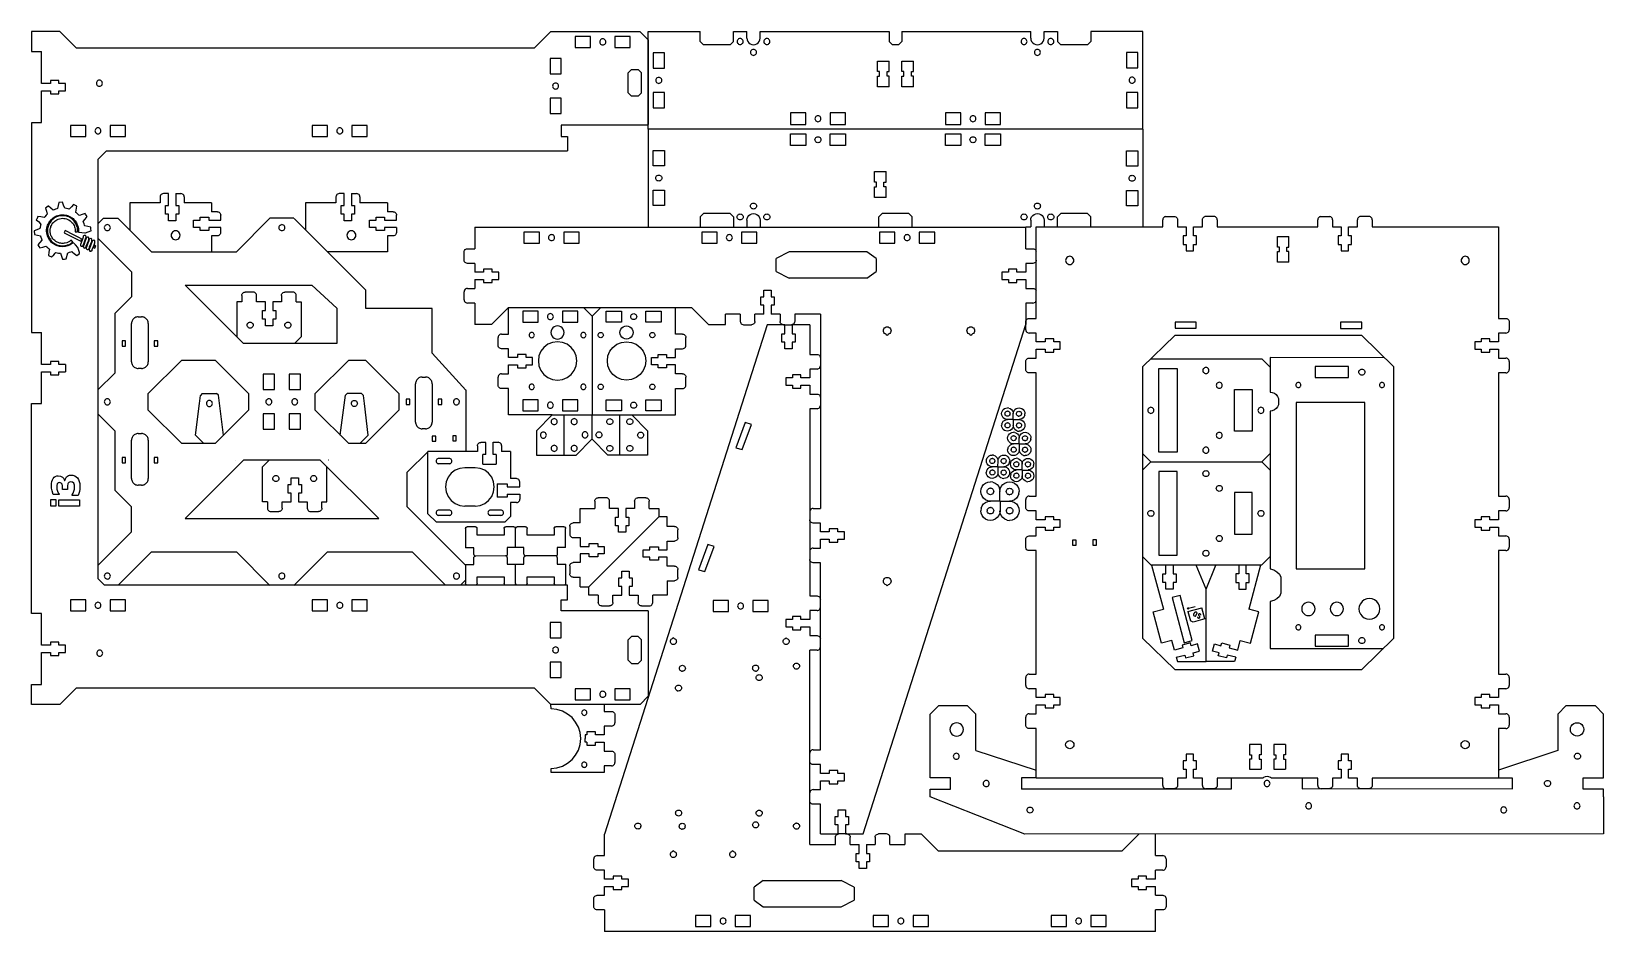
# Model space of a CAD drawing. Extents: x 0 to 941, y 0 to 539.
import ezdxf

# ---------------------------------------------------------------- set-up
doc = ezdxf.new("R2010")
doc.units = 0
doc.layers.add('Layer_1', color=7, linetype='CONTINUOUS')

msp = doc.modelspace()

# ---------------------------------------------------------------- linework, layer by layer
at = {"layer": 'Layer_1', "color": 2}
for points in [[(27.096156, 528.930679), (17.116129, 538.930603), (0.154234, 538.919879), (0.150001, 526.930683), (6.237817, 526.930683)], [(311.027431, 538.930603), (301.047404, 528.930679)], [(311.027431, 538.930603), (364.420489, 538.930603)], [(364.420489, 538.930603), (369.410488, 533.930641)], [(301.047404, 528.930679), (27.096156, 528.930679)], [(369.410488, 533.930641), (369.410488, 483.231028)], [(6.23793, 507.830843), (6.23793, 526.930683)], [(16.617132, 509.630828), (11.52731, 509.630828)], [(11.52731, 509.630828), (11.52731, 507.830843)], [(16.617132, 507.830843), (16.617132, 509.630828)], [(11.52731, 507.830843), (6.23793, 507.830843)], [(6.23793, 503.430886), (11.52731, 503.430886)], [(6.23793, 484.331017), (6.23793, 503.430886)], [(11.52731, 503.430886), (11.52731, 501.630901)], [(11.52731, 501.630901), (16.617132, 501.630901)], [(20.55924, 507.830843), (16.617132, 507.830843)], [(16.617132, 501.630901), (16.617132, 503.430886)], [(16.617132, 503.430886), (20.55924, 503.430886)], [(20.55924, 503.430886), (20.55924, 507.830843)], [(0.158581, 484.309117), (0.14193, 358.756605), (6.230253, 358.756605)], [(0.150114, 484.331017), (6.23793, 484.331017)], [(317.314834, 482.831034), (317.314834, 476.081097)], [(369.401259, 482.831034), (317.314834, 482.831034)], [(369.401259, 482.831034), (369.410573, 483.231028)], [(317.314834, 476.081097), (320.998201, 476.081097)], [(320.998201, 476.081097), (320.998201, 467.431155)], [(40.070165, 462.431193), (45.060164, 467.431155)], [(320.998201, 198.783286), (320.998201, 207.433227), (43.90105, 207.433227), (40.070165, 211.223669), (40.070165, 462.431193)], [(45.060164, 467.431155), (320.998201, 467.431155)], [(6.230338, 339.65924), (6.230338, 358.75908)], [(11.519718, 339.65924), (6.230338, 339.65924)], [(16.60954, 341.459225), (11.519718, 341.459225)], [(11.519718, 341.459225), (11.519718, 339.65924)], [(16.60954, 339.65924), (16.60954, 341.459225)], [(20.551648, 339.65924), (16.60954, 339.65924)], [(20.551648, 339.65924), (20.551648, 337.459233), (20.551648, 335.259254)], [(0.158581, 190.587863), (0.141083, 316.16106), (6.23031, 316.158238), (6.23031, 335.258077)], [(6.230338, 335.259254), (11.519718, 335.259254)], [(11.519718, 335.259254), (11.519718, 333.459269)], [(11.519718, 333.459269), (16.60954, 333.459269)], [(16.60954, 333.459269), (16.60954, 335.259254)], [(16.60954, 335.259254), (20.551648, 335.259254)], [(317.314834, 198.783286), (320.998201, 198.783286)], [(317.314834, 192.08333), (317.314834, 198.783286)], [(6.23793, 190.583319), (0.150114, 190.583319)], [(6.23793, 171.483479), (6.23793, 190.583319)], [(369.401259, 192.08333), (317.314834, 192.08333)], [(369.401259, 192.08333), (369.410573, 191.633355), (369.410601, 140.983723)], [(11.52731, 171.483479), (6.23793, 171.483479)], [(16.617132, 173.283464), (11.52731, 173.283464)], [(11.52731, 173.283464), (11.52731, 171.483479)], [(16.617132, 171.483479), (16.617132, 173.283464)], [(20.55924, 171.483479), (16.617132, 171.483479)], [(20.55924, 167.083493), (20.55924, 171.483479)], [(0.150114, 147.983653), (6.23793, 147.983653), (6.23793, 167.083493)], [(6.23793, 167.083493), (11.52731, 167.083493)], [(11.52731, 167.083493), (11.52731, 165.283508)], [(11.52731, 165.283508), (16.617132, 165.283508)], [(16.617132, 165.283508), (16.617132, 167.083493)], [(16.617132, 167.083493), (20.55924, 167.083493)], [(0.150114, 135.983761), (0.150114, 147.983653)], [(17.116129, 135.983761), (27.096156, 145.983685), (301.047404, 145.983685), (311.027431, 135.983761)], [(17.116129, 135.983761), (0.150114, 135.983761)], [(364.611864, 135.983761), (311.027431, 135.983761)], [(369.410488, 140.983723), (364.611864, 135.983761)]]:
    msp.add_lwpolyline(points, dxfattribs=at)
at = {"layer": 'Layer_1', "color": 5}
for points in [[(369.457619, 538.902211), (400.457416, 538.902211)], [(369.457619, 480.40223), (369.457619, 538.902211)], [(400.457416, 532.902223), (400.457416, 538.902211)], [(420.457404, 538.902211), (428.457416, 538.902211)], [(420.457404, 532.902223), (420.457404, 538.902211)], [(428.457416, 534.902219), (428.457416, 538.902211)], [(436.4574, 538.902211), (513.70738, 538.902211)], [(436.4574, 534.902219), (436.4574, 538.902211)], [(513.707324, 538.902211), (513.707324, 532.902223)], [(521.207323, 538.902211), (521.207323, 532.902223)], [(521.207323, 538.902211), (598.45733, 538.902211)], [(598.457387, 534.902219), (598.457387, 538.902211)], [(606.457371, 534.902219), (606.457371, 538.902211)], [(606.457371, 538.902211), (614.457383, 538.902211)], [(614.457383, 538.902211), (614.457383, 532.902223)], [(400.457416, 532.902223), (402.457412, 530.902227)], [(418.457408, 530.902227), (402.457412, 530.902227)], [(420.457404, 532.902223), (418.457408, 530.902227)], [(428.457416, 534.902219), (428.593702, 533.866944)], [(428.593702, 533.866944), (428.9933, 532.902223)], [(428.9933, 532.902223), (429.628977, 532.073788)], [(429.628977, 532.073788), (430.457412, 531.438111)], [(430.457412, 531.438111), (431.422133, 531.038513)], [(431.422133, 531.038513), (432.457408, 530.902227)], [(432.457408, 530.902227), (433.492684, 531.038513)], [(433.492684, 531.038513), (434.457404, 531.438111)], [(434.457404, 531.438111), (435.28584, 532.073788)], [(435.28584, 532.073788), (435.921517, 532.902223)], [(435.921517, 532.902223), (436.321115, 533.866944)], [(436.321115, 533.866944), (436.4574, 534.902219)], [(513.707324, 532.902223), (515.70732, 530.902227)], [(521.207323, 532.902223), (519.207327, 530.902227), (515.70732, 530.902227)], [(598.457387, 534.902219), (598.593672, 533.866944)], [(598.593672, 533.866944), (598.99327, 532.902223)], [(598.99327, 532.902223), (599.628948, 532.073788)], [(599.628948, 532.073788), (600.457383, 531.438111)], [(600.457383, 531.438111), (601.422103, 531.038513)], [(601.422103, 531.038513), (602.457379, 530.902227)], [(602.457379, 530.902227), (603.492655, 531.038513)], [(603.492655, 531.038513), (604.457375, 531.438111)], [(604.457375, 531.438111), (605.28581, 532.073788)], [(605.28581, 532.073788), (605.921487, 532.902223)], [(605.921487, 532.902223), (606.321086, 533.866944)], [(606.321086, 533.866944), (606.457371, 534.902219)], [(614.457383, 532.902223), (616.457379, 530.902227)], [(632.457375, 530.902227), (616.457379, 530.902227)], [(634.4574, 532.902223), (632.457375, 530.902227)], [(369.455728, 480.402145), (369.455728, 421.902163)], [(59.054407, 436.441462), (59.054407, 420.041585)], [(77.218032, 436.441462), (59.054407, 436.441462)], [(77.286076, 440.407316), (77.218032, 439.889664), (77.218032, 436.441462)], [(77.485438, 440.889662), (77.286076, 440.407316)], [(77.802655, 441.30388), (77.485438, 440.889662)], [(78.216026, 441.621718), (77.802655, 441.30388)], [(78.697469, 441.821504), (78.216026, 441.621718)], [(79.214049, 441.88966), (78.697469, 441.821504)], [(82.20806, 441.88966), (79.214049, 441.88966)], [(86.591196, 441.883957), (86.591196, 434.671909), (88.391182, 434.671909), (88.391182, 429.582116), (86.591196, 429.582116), (86.591196, 425.640007), (82.191211, 425.640007), (82.191211, 429.582116), (80.391226, 429.582116), (80.391226, 434.671909), (82.191211, 434.671909), (82.191211, 441.883957)], [(86.59924, 441.876949), (89.593251, 441.876949)], [(90.109858, 441.808821), (89.593251, 441.876949)], [(90.591273, 441.609007), (90.109858, 441.808821)], [(91.004644, 441.291197), (90.591273, 441.609007)], [(91.321862, 440.876979), (91.004644, 441.291197)], [(91.521224, 440.394633), (91.321862, 440.876979)], [(91.589267, 439.876981), (91.521224, 440.394633)], [(91.589267, 439.876981), (91.589267, 436.441462)], [(107.956463, 436.441462), (91.589267, 436.441462)], [(107.956463, 436.441462), (107.956463, 430.941487)], [(164.32495, 436.438013), (164.32495, 420.038136)], [(182.488575, 436.438013), (164.32495, 436.438013)], [(182.556618, 440.403867), (182.488575, 439.886215), (182.488575, 436.438013)], [(182.75598, 440.886213), (182.556618, 440.403867)], [(183.073198, 441.300431), (182.75598, 440.886213)], [(183.486569, 441.618269), (183.073198, 441.300431)], [(183.968012, 441.818054), (183.486569, 441.618269)], [(184.484591, 441.886211), (183.968012, 441.818054)], [(187.478602, 441.886211), (184.484591, 441.886211)], [(191.861739, 441.880507), (191.861739, 434.668459), (193.661724, 434.668459), (193.661724, 429.578666), (191.861739, 429.578666), (191.861739, 425.636558), (187.461754, 425.636558), (187.461754, 429.578666), (185.661768, 429.578666), (185.661768, 434.668459), (187.461754, 434.668459), (187.461754, 441.880507)], [(191.869782, 441.8735), (194.863793, 441.8735)], [(195.380401, 441.805371), (194.863793, 441.8735)], [(195.861816, 441.605558), (195.380401, 441.805371)], [(196.275187, 441.287747), (195.861816, 441.605558)], [(196.592404, 440.87353), (196.275187, 441.287747)], [(196.791766, 440.391184), (196.592404, 440.87353)], [(196.85981, 439.873532), (196.791766, 440.391184)], [(196.85981, 439.873532), (196.85981, 436.438013)], [(213.227006, 436.438013), (196.85981, 436.438013)], [(213.227006, 436.438013), (213.227006, 430.938038)], [(113.477858, 421.543397), (106.265811, 421.543397), (106.265811, 419.743412), (101.176018, 419.743412), (101.176018, 421.543397), (97.233909, 421.543397), (97.233909, 425.943382), (101.176018, 425.943382), (101.176018, 427.743367), (106.265811, 427.743367), (106.265811, 425.943382), (113.477858, 425.943382)], [(111.483846, 430.941487), (107.956463, 430.941487)], [(111.483846, 430.941487), (112.000425, 430.873359)], [(112.000425, 430.873359), (112.48184, 430.673545)], [(112.48184, 430.673545), (112.895211, 430.355735)], [(112.895211, 430.355735), (113.212428, 429.941517)], [(113.212428, 429.941517), (113.411818, 429.459171)], [(113.411818, 429.459171), (113.479834, 428.941519)], [(113.479834, 425.941525), (113.479834, 428.941519)], [(218.748401, 421.539947), (211.536353, 421.539947), (211.536353, 419.739962), (206.44656, 419.739962), (206.44656, 421.539947), (202.504452, 421.539947), (202.504452, 425.939933), (206.44656, 425.939933), (206.44656, 427.739918), (211.536353, 427.739918), (211.536353, 425.939933), (218.748401, 425.939933)], [(216.754388, 430.938038), (213.227006, 430.938038)], [(216.754388, 430.938038), (217.270968, 430.869909)], [(217.270968, 430.869909), (217.752382, 430.670096)], [(217.752382, 430.670096), (218.165753, 430.352285)], [(218.165753, 430.352285), (218.482971, 429.938068)], [(218.482971, 429.938068), (218.682361, 429.455722)], [(218.682361, 429.455722), (218.750377, 428.93807)], [(218.750377, 425.938076), (218.750377, 428.93807)], [(400.455553, 427.902179), (402.455549, 429.902175)], [(400.455553, 427.902179), (400.455553, 421.902163)], [(418.455546, 429.902175), (402.455549, 429.902175)], [(420.455542, 427.902179), (418.455546, 429.902175)], [(420.455542, 427.902179), (420.455542, 421.902163)], [(428.45561, 425.902183), (428.591895, 426.937459)], [(428.45561, 425.902183), (428.45561, 421.902163)], [(428.591895, 426.937459), (428.991494, 427.902179)], [(428.991494, 427.902179), (429.627171, 428.730615), (430.455606, 429.366264), (431.420326, 429.76589)], [(431.420326, 429.76589), (432.455602, 429.902175)], [(432.455602, 429.902175), (433.490878, 429.76589)], [(433.490878, 429.76589), (434.455598, 429.366264)], [(434.455598, 429.366264), (435.284033, 428.730615)], [(435.284033, 428.730615), (435.919711, 427.902179)], [(435.919711, 427.902179), (436.319309, 426.937459)], [(436.319309, 426.937459), (436.455594, 425.902183)], [(436.455594, 425.902183), (436.455594, 421.902163)], [(507.455565, 427.902179), (509.455561, 429.902175)], [(507.455565, 421.902163), (507.455565, 427.902179)], [(525.455557, 429.902175), (509.455561, 429.902175)], [(527.455553, 427.902179), (525.455557, 429.902175)], [(527.455553, 421.902163), (527.455553, 427.902179)], [(598.455581, 425.902183), (598.591866, 426.937459)], [(598.455581, 425.902183), (598.455581, 421.902163)], [(598.591866, 426.937459), (598.991464, 427.902179)], [(598.991464, 427.902179), (599.627142, 428.730615)], [(599.627142, 428.730615), (600.455577, 429.366264)], [(600.455577, 429.366264), (601.420297, 429.76589)], [(601.420297, 429.76589), (602.455544, 429.902175)], [(602.455544, 429.902175), (603.49082, 429.76589)], [(603.49082, 429.76589), (604.45554, 429.366264)], [(604.45554, 429.366264), (605.283976, 428.730615)], [(605.283976, 428.730615), (605.919653, 427.902179)], [(605.919653, 427.902179), (606.319251, 426.937459)], [(606.319251, 426.937459), (606.455536, 425.902183)], [(606.455536, 425.902183), (606.455536, 421.902163)], [(614.455549, 427.902179), (616.455545, 429.902175)], [(614.455549, 421.902163), (614.455549, 427.902179)], [(632.455569, 429.902175), (616.455545, 429.902175)], [(634.455565, 427.902179), (632.455569, 429.902175)], [(634.455565, 421.902163), (634.455565, 427.902179)], [(111.900631, 416.609763), (111.384052, 416.541606), (107.956463, 416.541606)], [(107.956463, 416.541606), (107.956463, 407.041696)], [(112.382046, 416.809548), (111.900631, 416.609763)], [(112.795417, 417.127387), (112.382046, 416.809548)], [(113.112606, 417.541604), (112.795417, 417.127387)], [(113.312025, 418.023978), (113.112606, 417.541604)], [(113.380012, 418.541602), (113.312025, 418.023978)], [(113.380012, 421.541568), (113.380012, 418.541602)], [(213.227006, 416.538157), (213.227006, 407.038246), (177.359016, 407.038246)], [(217.171174, 416.606313), (216.654594, 416.538157), (213.227006, 416.538157)], [(217.652589, 416.806099), (217.171174, 416.606313)], [(218.06596, 417.123937), (217.652589, 416.806099)], [(218.383149, 417.538155), (218.06596, 417.123937)], [(218.582567, 418.020529), (218.383149, 417.538155)], [(218.650555, 418.538153), (218.582567, 418.020529)], [(218.650555, 421.538119), (218.650555, 418.538153)], [(265.548505, 421.829576), (595.445906, 421.829576)], [(265.548505, 421.829576), (265.548505, 408.905463)], [(595.4222, 421.902163), (598.455581, 421.902163)], [(595.445906, 408.905435), (595.445906, 421.829576)], [(259.198533, 406.909475), (259.26669, 407.426082)], [(259.26669, 401.602455), (259.198533, 402.119035), (259.198533, 406.909475)], [(259.26669, 407.426082), (259.466503, 407.907469)], [(259.466503, 407.907469), (259.784314, 408.320868)], [(259.784314, 408.320868), (260.198531, 408.638057)], [(260.198531, 408.638057), (260.680906, 408.837447)], [(260.680906, 408.837447), (261.198529, 408.905463), (265.548505, 408.905463)], [(595.445906, 408.905435), (599.795882, 408.905435)], [(599.795882, 408.905435), (600.313506, 408.837447)], [(600.313506, 408.837447), (600.795852, 408.638029)], [(600.795852, 408.638029), (601.210098, 408.320868)], [(601.210098, 408.320868), (601.527936, 407.907469)], [(601.527936, 407.907469), (601.727722, 407.426082)], [(259.466503, 401.121069), (259.26669, 401.602455)], [(259.784314, 400.707669), (259.466503, 401.121069)], [(260.198531, 400.390452), (259.784314, 400.707669)], [(260.680906, 400.191062), (260.198531, 400.390452)], [(261.198529, 400.123074), (260.680906, 400.191062)], [(265.548505, 400.123074), (261.198529, 400.123074)], [(265.548505, 400.123074), (265.548505, 394.833637)], [(275.948422, 396.630038), (270.848441, 396.630038)], [(270.848441, 396.630038), (270.848441, 394.833637)], [(275.948422, 394.833637), (275.948422, 396.630038)], [(590.145942, 396.630038), (585.046018, 396.630038)], [(585.046018, 396.630038), (585.046018, 394.833637)], [(590.145942, 394.833637), (590.145942, 396.630038)], [(600.313506, 400.191062), (599.795882, 400.123074), (595.445906, 400.123074)], [(595.445906, 400.123074), (595.445906, 394.833637)], [(600.795852, 400.390452), (600.313506, 400.191062)], [(601.210098, 400.707641), (600.795852, 400.390452)], [(601.527936, 401.121069), (601.210098, 400.707641)], [(601.727722, 401.602455), (601.527936, 401.121069)], [(601.795822, 402.119035), (601.727722, 401.602455)], [(270.848441, 394.833637), (265.548505, 394.833637)], [(265.548505, 390.442457), (270.848441, 390.442457)], [(265.548505, 390.442457), (265.548505, 385.15302)], [(270.848441, 390.442457), (270.848441, 388.646028)], [(270.848441, 388.646028), (275.948422, 388.646028)], [(279.898376, 394.833637), (275.948422, 394.833637)], [(275.948422, 390.442457), (279.898376, 390.442457)], [(275.948422, 388.646028), (275.948422, 390.442457)], [(279.898376, 390.442457), (279.898376, 394.833637)], [(585.046018, 394.833637), (581.096007, 394.833637)], [(581.096007, 394.833637), (581.096007, 390.442457)], [(581.096007, 390.442457), (585.046018, 390.442457)], [(585.046018, 390.442457), (585.046018, 388.646028)], [(585.046018, 388.646028), (590.145942, 388.646028)], [(595.445906, 394.833637), (590.145942, 394.833637)], [(590.145942, 390.442457), (595.445906, 390.442457)], [(590.145942, 388.646028), (590.145942, 390.442457)], [(595.445906, 390.442457), (595.445906, 385.15302)], [(126.090906, 380.871779), (126.090906, 377.094912), (123.09094, 377.094912), (123.09094, 356.136892)], [(126.090906, 380.871779), (126.159062, 381.388387)], [(126.159062, 381.388387), (126.358848, 381.869774)], [(126.358848, 381.869774), (126.676686, 382.283173)], [(126.676686, 382.283173), (127.090904, 382.600362)], [(127.090904, 382.600362), (127.57325, 382.799752)], [(127.57325, 382.799752), (128.090902, 382.867796)], [(133.890851, 382.600362), (133.408476, 382.799752), (132.890853, 382.867796), (128.090902, 382.867796)], [(134.30504, 382.283173), (133.890851, 382.600362)], [(149.890678, 380.871779), (149.890678, 377.094912), (144.590742, 377.094912), (144.590742, 371.805502), (146.390727, 371.805502), (146.390727, 366.715709), (144.590742, 366.715709), (144.590742, 362.773601), (140.190756, 362.773601), (140.190756, 366.715709), (138.390771, 366.715709), (138.390771, 371.805502), (140.190756, 371.805502), (140.190756, 377.094912), (134.890849, 377.094912), (134.890849, 380.871779), (134.822692, 381.388387), (134.622879, 381.869774), (134.30504, 382.283173)], [(149.890678, 380.871779), (149.958834, 381.388387)], [(149.958834, 381.388387), (150.158648, 381.869774)], [(150.158648, 381.869774), (150.476458, 382.283173)], [(150.476458, 382.283173), (150.890676, 382.600362)], [(150.890676, 382.600362), (151.37305, 382.799752)], [(151.37305, 382.799752), (151.890674, 382.867796)], [(158.422707, 381.869774), (158.104868, 382.283173), (157.690651, 382.600362), (157.208305, 382.799752), (156.690653, 382.867796), (151.890674, 382.867796)], [(158.622492, 381.388387), (158.422707, 381.869774)], [(158.690649, 377.094912), (158.690649, 380.871779), (158.622492, 381.388387)], [(158.690649, 377.094912), (161.690643, 377.094912)], [(161.690643, 377.094912), (161.690643, 356.136892)], [(259.26669, 383.673667), (259.198533, 383.15706)], [(259.198533, 378.366648), (259.198533, 383.15706)], [(259.198533, 378.366648), (259.26669, 377.850068)], [(259.466503, 384.155054), (259.26669, 383.673667)], [(259.26669, 377.850068), (259.466503, 377.368654)], [(259.784314, 384.568453), (259.466503, 384.155054)], [(259.466503, 377.368654), (259.784314, 376.955283)], [(260.198531, 384.885643), (259.784314, 384.568453)], [(259.784314, 376.955283), (260.198531, 376.638064)], [(260.680906, 385.085033), (260.198531, 384.885643)], [(260.198531, 376.638064), (260.680906, 376.438674)], [(261.198529, 385.15302), (260.680906, 385.085033)], [(261.198529, 385.15302), (265.548505, 385.15302)], [(436.847149, 380.113152), (438.647106, 380.113152)], [(436.847149, 375.023358), (436.847149, 380.113152)], [(438.647106, 384.05526), (443.047064, 384.05526)], [(438.647106, 380.113152), (438.647106, 384.05526)], [(443.047064, 384.05526), (443.047064, 380.113152)], [(443.047064, 380.113152), (444.847049, 380.113152)], [(444.847049, 380.113152), (444.847049, 375.023358)], [(595.445906, 385.15302), (599.795882, 385.15302)], [(599.795882, 385.15302), (600.313506, 385.085033)], [(600.313506, 385.085033), (600.795852, 384.885643)], [(600.313506, 376.438674), (600.795852, 376.638064)], [(600.795852, 384.885643), (601.210098, 384.568453)], [(600.795852, 376.638064), (601.210098, 376.955255)], [(601.210098, 384.568453), (601.527936, 384.155054)], [(601.210098, 376.955255), (601.527936, 377.368654)], [(601.527936, 384.155054), (601.727722, 383.673667)], [(601.527936, 377.368654), (601.727722, 377.850068)], [(601.727722, 377.850068), (601.795822, 378.366648)], [(260.680906, 376.438674), (261.198529, 376.370659)], [(265.548505, 376.370659), (261.198529, 376.370659)], [(265.548505, 376.370659), (265.548505, 363.446546)], [(285.548352, 373.426545), (275.5484, 363.446546), (265.548505, 363.446546)], [(395.604182, 373.426545), (285.548352, 373.426545)], [(285.87161, 357.785196), (285.87161, 373.410063)], [(330.78166, 373.410063), (335.771659, 368.410101)], [(340.761264, 373.408736), (335.771264, 368.408775)], [(385.671286, 357.78387), (385.671286, 373.408736)], [(405.604105, 363.446546), (395.604182, 373.426545)], [(415.604057, 363.446546), (415.604057, 369.733949)], [(424.547228, 369.733949), (415.604057, 369.733949)], [(424.547228, 369.733949), (424.547228, 365.392637)], [(433.34717, 365.392637), (433.34717, 369.733949)], [(438.647106, 369.733949), (433.34717, 369.733949)], [(438.647106, 375.023358), (436.847149, 375.023358)], [(438.647106, 369.733949), (438.647106, 375.023358)], [(443.047064, 375.023358), (443.047064, 369.733949)], [(444.847049, 375.023358), (443.047064, 375.023358)], [(448.347056, 369.733949), (443.047064, 369.733949)], [(448.347056, 369.733949), (448.347056, 365.392637)], [(472.546849, 369.733949), (457.146999, 369.733949), (457.146999, 365.392637), (457.078814, 364.87603)], [(472.546849, 369.733949), (472.546849, 253.466833)], [(599.795882, 376.370659), (595.445906, 376.370659)], [(595.445906, 376.370659), (595.445906, 363.446546)], [(599.795882, 376.370659), (600.313506, 376.438674)], [(281.01369, 357.71704), (280.532276, 357.517255)], [(281.530298, 357.785196), (281.01369, 357.71704)], [(281.530298, 357.785196), (285.87161, 357.785196)], [(440.630338, 363.313664), (343.2394, 58.524133)], [(390.012597, 357.78387), (385.671286, 357.78387)], [(390.012597, 357.78387), (390.529205, 357.715713)], [(390.529205, 357.715713), (391.01062, 357.515928)], [(405.604105, 363.446546), (415.604057, 363.446546)], [(424.547228, 365.392637), (424.615412, 364.87603)], [(424.615412, 364.87603), (424.815169, 364.394643)], [(424.815169, 364.394643), (425.133008, 363.981244)], [(425.133008, 363.981244), (425.547226, 363.664055)], [(425.547226, 363.664055), (426.029572, 363.464665)], [(426.029572, 363.464665), (426.547195, 363.396649), (431.347174, 363.396649)], [(431.864826, 363.464665), (431.347174, 363.396649)], [(432.347172, 363.664055), (431.864826, 363.464665)], [(432.76139, 363.981244), (432.347172, 363.664055)], [(433.079229, 364.394643), (432.76139, 363.981244)], [(433.279014, 364.87603), (433.079229, 364.394643)], [(433.34717, 365.392637), (433.279014, 364.87603)], [(451.138572, 363.313664), (440.630338, 363.313664)], [(448.415184, 364.87603), (448.347056, 365.392637)], [(448.614998, 364.394643), (448.415184, 364.87603)], [(448.932836, 363.981244), (448.614998, 364.394643)], [(449.347054, 363.664055), (448.932836, 363.981244)], [(449.338587, 358.024278), (451.138572, 358.024278)], [(449.338587, 352.934451), (449.338587, 358.024278)], [(449.829372, 363.464665), (449.347054, 363.664055)], [(450.347024, 363.396649), (449.829372, 363.464665)], [(450.347024, 363.396649), (455.146974, 363.396649)], [(451.138572, 358.024278), (451.138572, 363.313664)], [(455.664626, 363.464665), (455.146974, 363.396649)], [(466.138458, 363.313664), (455.53853, 363.313664)], [(455.53853, 363.313664), (455.53853, 358.024278)], [(455.53853, 358.024278), (457.338515, 358.024278)], [(456.147001, 363.664055), (455.664626, 363.464665)], [(456.561162, 363.981244), (456.147001, 363.664055)], [(456.879029, 364.394643), (456.561162, 363.981244)], [(457.078814, 364.87603), (456.879029, 364.394643)], [(457.338515, 358.024278), (457.338515, 352.934451)], [(466.138458, 363.313664), (466.138458, 345.616466)], [(498.054969, 58.657031), (595.445906, 363.446546)], [(157.690651, 352.144915), (161.690643, 356.136892)], [(279.602297, 356.302852), (279.534281, 355.7852)], [(279.602297, 350.467626), (279.534281, 350.98525), (279.534281, 355.7852)], [(279.801687, 356.785198), (279.602297, 356.302852)], [(279.801687, 349.985252), (279.602297, 350.467626)], [(280.118905, 357.199416), (279.801687, 356.785198)], [(280.118905, 349.571034), (279.801687, 349.985252)], [(280.532276, 357.517255), (280.118905, 357.199416)], [(280.532276, 349.253224), (280.118905, 349.571034)], [(281.01369, 349.05341), (280.532276, 349.253224)], [(281.530298, 348.985282), (281.01369, 349.05341)], [(285.87161, 348.985282), (281.530298, 348.985282)], [(285.87161, 343.685318), (285.87161, 348.985282)], [(385.671286, 343.683963), (385.671286, 348.983927)], [(385.671286, 348.983927), (390.012597, 348.983927)], [(390.012597, 348.983927), (390.529205, 349.052084)], [(390.529205, 349.052084), (391.01062, 349.251897)], [(391.01062, 357.515928), (391.423991, 357.198089)], [(391.01062, 349.251897), (391.423991, 349.569736)], [(391.423991, 357.198089), (391.74118, 356.783872)], [(391.423991, 349.569736), (391.74118, 349.983925)], [(391.74118, 356.783872), (391.94057, 356.301526)], [(391.74118, 349.983925), (391.94057, 350.466299)], [(391.94057, 356.301526), (392.008614, 355.783874)], [(391.94057, 350.466299), (392.008614, 350.983923), (392.008614, 355.783874)], [(451.138572, 352.934451), (449.338587, 352.934451)], [(451.138572, 348.992371), (451.138572, 352.934451)], [(455.53853, 348.992371), (451.138572, 348.992371)], [(457.338515, 352.934451), (455.53853, 352.934451)], [(455.53853, 352.934451), (455.53853, 348.992371)], [(110.091559, 342.165593), (110.16186, 342.165593)], [(291.16099, 345.485303), (291.16099, 343.685318), (285.87161, 343.685318)], [(285.87161, 333.985368), (285.87161, 339.285332)], [(285.87161, 339.285332), (291.16099, 339.285332)], [(296.250812, 345.485303), (291.16099, 345.485303)], [(291.16099, 339.285332), (291.16099, 337.485347)], [(291.16099, 337.485347), (296.250812, 337.485347), (296.250812, 339.285332)], [(296.250812, 343.685318), (296.250812, 345.485303)], [(300.19292, 343.685318), (296.250812, 343.685318)], [(296.250812, 339.285332), (300.19292, 339.285332)], [(300.19292, 339.285332), (300.19292, 343.685318)], [(371.349976, 343.683963), (375.292084, 343.683963)], [(371.349976, 339.284006), (371.349976, 343.683963)], [(375.292084, 339.284006), (371.349976, 339.284006)], [(375.292084, 345.483976), (380.381877, 345.483976)], [(375.292084, 343.683963), (375.292084, 345.483976)], [(375.292084, 337.484021), (375.292084, 339.284006)], [(380.381877, 345.483976), (380.381877, 343.683963)], [(380.381877, 343.683963), (385.671286, 343.683963)], [(380.381877, 339.284006), (380.381877, 337.484021)], [(385.671286, 339.284006), (380.381877, 339.284006)], [(385.671286, 333.984042), (385.671286, 339.284006)], [(466.138458, 345.616466), (470.488405, 345.616466)], [(470.488405, 345.616466), (471.006029, 345.548461)], [(471.006029, 345.548461), (471.488403, 345.349057)], [(471.488403, 345.349057), (471.902621, 345.031865)], [(471.902621, 345.031865), (472.220459, 344.618469)], [(472.220459, 344.618469), (472.420216, 344.137065)], [(472.420216, 344.137065), (472.488401, 343.620471)], [(670.376556, 342.979134), (736.760754, 342.979134), (741.758994, 337.979681)], [(810.165597, 343.635336), (741.750471, 343.663914), (741.762324, 323.042304), (743.094131, 322.867094), (744.324196, 322.356548), (745.38047, 321.54444), (746.191068, 320.486011), (746.700564, 319.253459), (746.8743, 317.366361), (746.700564, 315.479262), (746.191068, 314.24671), (745.38047, 313.188281), (744.324196, 312.376172), (743.094131, 311.865627), (741.762324, 311.6918), (741.750471, 296.248589), (741.750499, 280.443481), (741.750527, 264.638374), (741.750556, 248.833263), (741.750556, 233.028155), (741.750584, 217.223048), (744.008785, 216.65735), (745.843794, 215.552131), (747.320917, 214.131202), (748.214206, 212.252787), (748.214206, 202.635063), (747.320917, 200.756648), (745.843794, 199.335719), (744.008785, 198.2305), (741.750781, 197.664935), (741.727921, 169.637915), (809.617521, 169.640737)], [(279.602297, 332.503024), (279.534281, 331.9854)], [(279.602297, 326.667797), (279.534281, 327.185449), (279.534281, 331.9854)], [(279.801687, 332.985398), (279.602297, 332.503024)], [(280.118905, 333.399616), (279.801687, 332.985398)], [(280.532276, 333.717426), (280.118905, 333.399616)], [(281.01369, 333.91724), (280.532276, 333.717426)], [(281.530298, 333.985368), (281.01369, 333.91724)], [(281.530298, 333.985368), (285.87161, 333.985368)], [(380.381877, 337.484021), (375.292084, 337.484021)], [(390.012597, 333.984042), (385.671286, 333.984042)], [(390.012597, 333.984042), (390.529205, 333.915913)], [(390.529205, 333.915913), (391.01062, 333.7161)], [(391.01062, 333.7161), (391.423991, 333.398289)], [(391.423991, 333.398289), (391.74118, 332.984072)], [(391.74118, 332.984072), (391.94057, 332.501698)], [(391.94057, 332.501698), (392.008614, 331.984074)], [(391.94057, 326.666471), (392.008614, 327.184095), (392.008614, 331.984074)], [(451.788586, 331.544671), (451.788586, 327.153462)], [(455.73854, 331.544671), (451.788586, 331.544671)], [(460.838465, 333.341052), (455.73854, 333.341052)], [(455.73854, 333.341052), (455.73854, 331.544671)], [(460.838465, 331.544671), (460.838465, 333.341052)], [(466.138458, 331.544671), (460.838465, 331.544671)], [(470.488405, 336.83408), (466.138458, 336.83408)], [(466.138458, 336.83408), (466.138458, 331.544671)], [(470.488405, 336.83408), (471.006029, 336.902084)], [(471.006029, 336.902084), (471.488403, 337.101488)], [(471.488403, 337.101488), (471.902621, 337.418678)], [(471.902621, 337.418678), (472.220459, 337.832077)], [(472.220459, 337.832077), (472.420216, 338.313452)], [(472.420216, 338.313452), (472.488401, 338.830074)], [(103.454256, 292.261368), (98.391416, 297.314105), (100.679391, 316.246418), (101.278267, 321.086811)], [(102.441587, 322.247873), (101.278267, 321.086811)], [(102.441587, 322.247873), (110.941527, 322.247873)], [(112.073605, 321.118081), (110.941527, 322.247873)], [(115.164249, 297.319411), (112.073605, 321.118081)], [(185.019075, 297.323616), (188.109719, 321.122286)], [(188.109719, 321.122286), (189.241797, 322.252106)], [(197.741709, 322.252106), (189.241797, 322.252106)], [(196.729096, 292.265601), (201.791909, 297.318366), (199.503933, 316.250652), (198.905086, 321.091044)], [(197.741709, 322.252106), (198.905086, 321.091044)], [(279.801687, 326.18548), (279.602297, 326.667797)], [(280.118905, 325.771262), (279.801687, 326.18548)], [(280.532276, 325.453452), (280.118905, 325.771262)], [(281.01369, 325.253638), (280.532276, 325.453452)], [(281.530298, 325.185453), (281.01369, 325.253638)], [(285.87161, 325.185453), (281.530298, 325.185453)], [(311.916826, 309.396843), (285.857865, 309.396843), (285.857865, 325.199226)], [(385.671286, 325.184155), (390.012597, 325.184155)], [(390.012597, 325.184155), (390.529205, 325.252284)], [(390.529205, 325.252284), (391.01062, 325.452097)], [(391.01062, 325.452097), (391.423991, 325.769907)], [(391.423991, 325.769907), (391.74118, 326.184153)], [(391.74118, 326.184153), (391.94057, 326.666471)], [(451.788586, 327.153462), (455.73854, 327.153462)], [(455.73854, 327.153462), (455.73854, 325.357056)], [(455.73854, 325.357056), (460.838465, 325.357056)], [(460.838465, 325.357056), (460.838465, 327.153462)], [(460.838465, 327.153462), (466.138458, 327.153462)], [(466.138458, 327.153462), (466.138458, 321.864054)], [(466.138458, 321.864054), (470.488405, 321.864054)], [(470.488405, 321.864054), (471.006029, 321.796049)], [(471.006029, 321.796049), (471.488403, 321.596645)], [(471.488403, 321.596645), (471.902621, 321.27943)], [(471.902621, 321.27943), (472.220459, 320.866056)], [(472.220459, 320.866056), (472.420216, 320.384656)], [(472.420216, 320.384656), (472.488401, 319.86806)], [(466.138458, 313.081643), (466.138458, 201.038721)], [(470.488405, 313.081643), (466.138458, 313.081643)], [(470.488405, 313.081643), (471.006029, 313.149647)], [(471.006029, 313.149647), (471.488403, 313.349051)], [(471.488403, 313.349051), (471.902621, 313.666266)], [(471.902621, 313.666266), (472.220459, 314.07964)], [(472.220459, 314.07964), (472.420216, 314.561044)], [(472.420216, 314.561044), (472.488401, 315.077637)], [(581.111185, 309.239168), (580.99277, 310.142166), (581.111515, 311.044995), (581.459424, 311.886271)], [(581.459424, 311.886102), (582.012775, 312.608506)], [(582.012775, 312.608506), (582.733872, 313.162818)], [(582.733872, 313.16296), (583.573607, 313.511278)], [(583.573607, 313.511278), (584.474644, 313.630037)], [(585.375746, 313.511052), (584.474644, 313.630037)], [(585.375746, 313.511052), (586.215315, 313.16248)], [(586.215315, 313.16248), (586.936305, 312.607913)], [(586.936305, 312.607913), (587.489435, 311.885452)], [(587.489435, 311.885452), (587.83713, 311.043979)], [(587.83713, 311.043979), (587.966958, 310.143972)], [(588.105275, 311.037273), (588.453932, 311.876893)], [(588.453932, 311.876893), (589.008386, 312.59788)], [(589.008386, 312.59788), (589.730847, 313.151013)], [(589.730847, 313.151013), (590.572208, 313.498759)], [(590.572208, 313.498759), (591.475206, 313.617174), (592.378035, 313.498429), (593.219311, 313.150519)], [(593.219142, 313.150519), (593.941546, 312.597169)], [(593.941546, 312.597169), (594.495859, 311.876071)], [(594.496, 311.876071), (594.844318, 311.036336)], [(594.844318, 311.036336), (594.963078, 310.135299)], [(302.487584, 299.954223), (311.904662, 309.390069)], [(369.046788, 299.949228), (359.629738, 309.385102)], [(581.106926, 304.031276), (580.987941, 303.130174)], [(581.1067, 302.229137), (580.987941, 303.130174)], [(581.455019, 301.389402), (581.1067, 302.229137)], [(581.106926, 304.031276), (581.455499, 304.870844)], [(581.45893, 308.397807), (581.111185, 309.239168)], [(582.009473, 300.668304), (581.45516, 301.389402)], [(581.455499, 304.870844), (582.010065, 305.591835)], [(582.012063, 307.675346), (581.45893, 308.397807)], [(582.010065, 305.591835), (582.732526, 306.144965)], [(582.733051, 307.120892), (582.012063, 307.675346)], [(582.732526, 306.144965), (583.574, 306.49266)], [(583.572671, 306.772235), (582.733051, 307.120892)], [(583.574, 306.49266), (584.474006, 306.622488)], [(587.497086, 301.388581), (586.942632, 300.667593)], [(587.845744, 302.2282), (587.497086, 301.388581)], [(588.106297, 302.226792), (587.976469, 303.126799)], [(588.453992, 301.385318), (588.106297, 302.226792)], [(589.007122, 300.662858), (588.453992, 301.385318)], [(592.377019, 306.772813), (591.477012, 306.642986)], [(592.370756, 306.498536), (593.210376, 306.149878)], [(593.218493, 307.120508), (592.377019, 306.772813)], [(593.210376, 306.149878), (593.931363, 305.595425)], [(593.940953, 307.673639), (593.218493, 307.120508)], [(594.484003, 301.384669), (593.930652, 300.662265)], [(593.931363, 305.595425), (594.484496, 304.872964)], [(594.49552, 308.394629), (593.940953, 307.673639)], [(594.832242, 304.031603), (594.950657, 303.128605), (594.831912, 302.225776), (594.484003, 301.3845)], [(594.484496, 304.872964), (594.832242, 304.031603)], [(594.844093, 309.234198), (594.49552, 308.394629)], [(594.844093, 309.234198), (594.963078, 310.135299)], [(267.231577, 291.43694), (267.43139, 291.918326)], [(267.43139, 291.918326), (267.749229, 292.331726)], [(267.749229, 292.331726), (268.163418, 292.648915)], [(268.163418, 292.648915), (268.645792, 292.848333)], [(268.645792, 292.848333), (269.163416, 292.916321)], [(272.163382, 292.916321), (269.163416, 292.916321)], [(272.163382, 285.633407), (272.163382, 292.904185)], [(276.563368, 285.633407), (276.563368, 293.016114)], [(276.563368, 293.016114), (279.563333, 293.016114)], [(280.080985, 292.948127), (279.563333, 293.016114)], [(280.563331, 292.748709), (280.080985, 292.948127)], [(280.977549, 292.431519), (280.563331, 292.748709)], [(281.295359, 292.018148), (280.977549, 292.431519)], [(281.495173, 291.536734), (281.295359, 292.018148)], [(302.472034, 299.956001), (302.472034, 285.386872)], [(326.299209, 285.336862), (335.760963, 294.817497)], [(345.235191, 285.331867), (335.773466, 294.812473)], [(369.062395, 299.950978), (369.062395, 285.38182)], [(582.731877, 300.114954), (582.009473, 300.668304)], [(585.378811, 299.766714), (584.475813, 299.6483), (583.572984, 299.767045), (582.731708, 300.114954)], [(584.749632, 294.610491), (584.631217, 295.513489), (584.749962, 296.416318), (585.097872, 297.257594)], [(585.097378, 293.76913), (584.749632, 294.610491)], [(585.650511, 293.046669), (585.097378, 293.76913)], [(585.097872, 297.257425), (585.651222, 297.979829)], [(586.220172, 300.11446), (585.378811, 299.766714)], [(586.371498, 292.492216), (585.650511, 293.046669)], [(585.651222, 297.979829), (586.372319, 298.534142)], [(586.942632, 300.667593), (586.220172, 300.11446)], [(586.370973, 291.516288), (587.212447, 291.863983)], [(587.211118, 292.143558), (586.371498, 292.492216)], [(586.372319, 298.534283), (587.212055, 298.882602)], [(587.212055, 298.882602), (588.113092, 299.001361)], [(587.212447, 291.863983), (588.112454, 291.993811)], [(589.014193, 298.882376), (588.113092, 299.001361)], [(589.728112, 300.108291), (589.007122, 300.662858)], [(589.014193, 298.882376), (589.853762, 298.533803)], [(590.567681, 299.759718), (589.728112, 300.108291)], [(589.853762, 298.533803), (590.574752, 297.979237)], [(590.567681, 299.759718), (591.468783, 299.640733)], [(590.574752, 297.979237), (591.127882, 297.256776)], [(591.127882, 297.256776), (591.475577, 296.415302)], [(592.369819, 299.759492), (591.468783, 299.640733)], [(591.475577, 296.415302), (591.605405, 295.515295)], [(591.743722, 296.408597), (592.09238, 297.248216)], [(592.09238, 297.248216), (592.646834, 297.969204)], [(593.209555, 300.107811), (592.369819, 299.759492)], [(592.646834, 297.969204), (593.369294, 298.522337)], [(593.930652, 300.662265), (593.209555, 300.107952)], [(593.369294, 298.522337), (594.210655, 298.870082)], [(594.210655, 298.870082), (595.113653, 298.988497), (596.016482, 298.869752), (596.857758, 298.521843)], [(596.015466, 292.144137), (595.11546, 292.014309)], [(596.009204, 291.869859), (596.848823, 291.521202)], [(596.85694, 292.491832), (596.015466, 292.144137)], [(597.579401, 293.044962), (596.85694, 292.491832)], [(596.857589, 298.521843), (597.579993, 297.968492)], [(598.133967, 293.765952), (597.579401, 293.044962)], [(597.579993, 297.968492), (598.134306, 297.247395)], [(598.48254, 294.605521), (598.133967, 293.765952)], [(598.134447, 297.247395), (598.482766, 296.40766)], [(598.48254, 294.605521), (598.601525, 295.506623)], [(598.482766, 296.40766), (598.601525, 295.506623)], [(267.163448, 287.492772), (237.563671, 287.492772)], [(287.063276, 248.630602), (283.563325, 245.137594), (242.563633, 245.137594), (237.563671, 250.127622), (237.563671, 287.492772)], [(267.163448, 290.920332), (267.231577, 291.43694)], [(267.163448, 290.920332), (267.163448, 287.492772)], [(272.163382, 285.633407), (270.363397, 285.633407)], [(270.363397, 279.92487), (270.363397, 285.633407)], [(278.363353, 285.633407), (276.563368, 285.633407)], [(278.363353, 285.633407), (278.363353, 279.92487)], [(281.563329, 291.020126), (281.495173, 291.536734)], [(281.563329, 291.020126), (281.563329, 287.492772)], [(287.063276, 287.492772), (281.563329, 287.492772)], [(287.063276, 287.492772), (287.063276, 271.285229)], [(302.442598, 285.367765), (326.330282, 285.367765)], [(369.091803, 285.362742), (345.204147, 285.362742)], [(571.987988, 280.95913), (571.869573, 281.862128), (571.988318, 282.764957), (572.336227, 283.606233)], [(572.336227, 283.606064), (572.889578, 284.328468)], [(572.889578, 284.328468), (573.610675, 284.88278)], [(573.610675, 284.882922), (574.45041, 285.23124)], [(574.45041, 285.23124), (575.351447, 285.349999)], [(576.252549, 285.231014), (575.351447, 285.349999)], [(576.252549, 285.231014), (577.092118, 284.882442)], [(577.092118, 284.882442), (577.813108, 284.327875)], [(577.813108, 284.327875), (578.366238, 283.605414)], [(578.366238, 283.605414), (578.713933, 282.763941)], [(578.713933, 282.763941), (578.843761, 281.863934)], [(578.982078, 282.757235), (579.330735, 283.596855)], [(579.330735, 283.596855), (579.885189, 284.317842)], [(579.885189, 284.317842), (580.60765, 284.870975)], [(580.60765, 284.870975), (581.449011, 285.218721)], [(581.449011, 285.218721), (582.352009, 285.337136), (583.254838, 285.218391), (584.096114, 284.870481)], [(584.095945, 284.870481), (584.818349, 284.317131)], [(584.745373, 289.402599), (584.626388, 288.501498)], [(584.745148, 287.600461), (584.626388, 288.501498)], [(585.093466, 286.760725), (584.745148, 287.600461)], [(584.745373, 289.402599), (585.093946, 290.242168)], [(584.818349, 284.317131), (585.372662, 283.596033)], [(585.64792, 286.039628), (585.093607, 286.760725)], [(585.093946, 290.242168), (585.648513, 290.963158)], [(585.372803, 283.596033), (585.721121, 282.756298)], [(586.370324, 285.486278), (585.64792, 286.039628)], [(585.648513, 290.963158), (586.370973, 291.516288)], [(585.721121, 282.756298), (585.83988, 281.855261)], [(589.017258, 285.138038), (588.11426, 285.019623), (587.211431, 285.138368), (586.370155, 285.486278)], [(586.803222, 281.669751), (587.356572, 282.392155)], [(587.356572, 282.392155), (588.07767, 282.946468)], [(588.07767, 282.946609), (588.917405, 283.294927)], [(588.917405, 283.294927), (589.818442, 283.413686)], [(589.858619, 285.485784), (589.017258, 285.138038)], [(590.719543, 283.294702), (589.818442, 283.413686)], [(590.58108, 286.038917), (589.858619, 285.485784)], [(591.135534, 286.759904), (590.58108, 286.038917)], [(590.719543, 283.294702), (591.559112, 282.946129)], [(591.484191, 287.599524), (591.135534, 286.759904)], [(591.559112, 282.946129), (592.280102, 282.391562)], [(591.744744, 287.598115), (591.614916, 288.498122)], [(592.092439, 286.756642), (591.744744, 287.598115)], [(592.645569, 286.034181), (592.092439, 286.756642)], [(592.280102, 282.391562), (592.833233, 281.669102)], [(593.366559, 285.479614), (592.645569, 286.034181)], [(594.206128, 285.131042), (593.366559, 285.479614)], [(594.206128, 285.131042), (595.10723, 285.012057)], [(594.352184, 282.381529), (595.074644, 282.934662)], [(595.074644, 282.934662), (595.916005, 283.282408)], [(596.008267, 285.130816), (595.10723, 285.012057)], [(595.916005, 283.282408), (596.819003, 283.400823), (597.721832, 283.282078), (598.563108, 282.934168)], [(596.848002, 285.479135), (596.008267, 285.130816)], [(597.569099, 286.033588), (596.848002, 285.479276)], [(596.848823, 291.521202), (597.569811, 290.966748)], [(598.12245, 286.755993), (597.569099, 286.033588)], [(597.569811, 290.966748), (598.122944, 290.244287)], [(598.470689, 289.402927), (598.589104, 288.499928), (598.470359, 287.597099), (598.12245, 286.755823)], [(598.122944, 290.244287), (598.470689, 289.402927)], [(598.562939, 282.934168), (599.285343, 282.380818)], [(670.374778, 281.287247), (665.374759, 286.287237)], [(670.374778, 281.287247), (736.758976, 281.287247), (741.758994, 286.287237)], [(142.494141, 282.28882), (138.494177, 278.296814)], [(138.494177, 257.338795), (138.494177, 278.296814)], [(174.093886, 253.561925), (174.093886, 257.338795), (177.093908, 257.338795), (177.093908, 278.296814)], [(270.363397, 279.92487), (278.363353, 279.92487)], [(571.983729, 275.751238), (571.864744, 274.850136)], [(571.983503, 273.949099), (571.864744, 274.850136)], [(572.331822, 273.109364), (571.983503, 273.949099)], [(571.983729, 275.751238), (572.332302, 276.590806)], [(572.335733, 280.117769), (571.987988, 280.95913)], [(572.886276, 272.388266), (572.331963, 273.109364)], [(572.332302, 276.590806), (572.886868, 277.311797)], [(572.888866, 279.395308), (572.335733, 280.117769)], [(572.886868, 277.311797), (573.609329, 277.864927)], [(573.609854, 278.840854), (572.888866, 279.395308)], [(573.609329, 277.864927), (574.450803, 278.212622)], [(574.449473, 278.492197), (573.609854, 278.840854)], [(574.450803, 278.212622), (575.350809, 278.34245)], [(578.373889, 273.108543), (577.819435, 272.387555)], [(578.722546, 273.948162), (578.373889, 273.108543)], [(578.9831, 273.946754), (578.853272, 274.846761)], [(579.330795, 273.10528), (578.9831, 273.946754)], [(579.883925, 272.38282), (579.330795, 273.10528)], [(583.253822, 278.492775), (582.353815, 278.362948)], [(583.247559, 278.218498), (584.087179, 277.86984)], [(584.095296, 278.84047), (583.253822, 278.492775)], [(584.087179, 277.86984), (584.808166, 277.315387)], [(584.817756, 279.393601), (584.095296, 278.84047)], [(585.360805, 273.104631), (584.807455, 272.382227)], [(584.808166, 277.315387), (585.361299, 276.592926)], [(585.372323, 280.114591), (584.817756, 279.393601)], [(585.709045, 275.751565), (585.82746, 274.848567), (585.708715, 273.945738), (585.360805, 273.104462)], [(585.361299, 276.592926), (585.709045, 275.751565)], [(585.720896, 280.95416), (585.372323, 280.114591)], [(585.720896, 280.95416), (585.83988, 281.855261)], [(586.450723, 273.814925), (586.331738, 272.913823)], [(586.454982, 279.022817), (586.336567, 279.925815), (586.455312, 280.828644), (586.803222, 281.66992)], [(586.450723, 273.814925), (586.799296, 274.654494)], [(586.802728, 278.181456), (586.454982, 279.022817)], [(586.799296, 274.654494), (587.353863, 275.375484)], [(587.355861, 277.458995), (586.802728, 278.181456)], [(587.353863, 275.375484), (588.076323, 275.928614)], [(588.076848, 276.904541), (587.355861, 277.458995)], [(588.076323, 275.928614), (588.917797, 276.276309)], [(588.916468, 276.555884), (588.076848, 276.904541)], [(588.917797, 276.276309), (589.817804, 276.406137)], [(592.833233, 281.669102), (593.180927, 280.827628)], [(593.180927, 280.827628), (593.310755, 279.927621)], [(593.449072, 280.820922), (593.79773, 281.660542)], [(593.79773, 281.660542), (594.352184, 282.381529)], [(597.720816, 276.556463), (596.82081, 276.426635)], [(597.714554, 276.282185), (598.554173, 275.933528)], [(598.56229, 276.904158), (597.720816, 276.556463)], [(598.554173, 275.933528), (599.275161, 275.379074)], [(599.284751, 277.457288), (598.56229, 276.904158)], [(599.275161, 275.379074), (599.828294, 274.656613)], [(599.839317, 278.178278), (599.284751, 277.457288)], [(599.285343, 282.380818), (599.839656, 281.659721)], [(600.17604, 273.815252), (600.294454, 272.912254), (600.175709, 272.009425), (599.8278, 271.168149)], [(599.828294, 274.656613), (600.17604, 273.815252)], [(600.18789, 279.017847), (599.839317, 278.178278)], [(599.839797, 281.659721), (600.188116, 280.819985)], [(600.18789, 279.017847), (600.306875, 279.918948)], [(600.188116, 280.819985), (600.306875, 279.918948)], [(670.386603, 281.271329), (665.386584, 276.271339)], [(736.770801, 281.271329), (741.770791, 276.271339)], [(150.294114, 253.561925), (150.294114, 257.338795), (155.594078, 257.338795), (155.594078, 262.628175), (153.794121, 262.628175), (153.794121, 267.717997), (155.594078, 267.717997), (155.594078, 271.660105), (159.994064, 271.660105), (159.994064, 267.717997), (161.794021, 267.717997), (161.794021, 262.628175), (159.994064, 262.628175), (159.994064, 257.338795), (165.294, 257.338795), (165.294, 253.561925), (165.362128, 253.045289), (165.561913, 252.563933), (165.879752, 252.150534)], [(279.022878, 268.091631), (279.022878, 260.10762)], [(279.022878, 268.091631), (284.933994, 268.091631)], [(284.933994, 268.091631), (284.933994, 266.29523)], [(284.933994, 266.29523), (292.482874, 266.29523)], [(291.016447, 271.217214), (290.498795, 271.285229), (287.063276, 271.285229)], [(291.498793, 271.017824), (291.016447, 271.217214)], [(291.913011, 270.700634), (291.498793, 271.017824)], [(292.23085, 270.287235), (291.913011, 270.700634)], [(292.430635, 269.80582), (292.23085, 270.287235)], [(292.498791, 269.289241), (292.430635, 269.80582)], [(292.498791, 266.29523), (292.498791, 269.289241)], [(568.729848, 262.078076), (568.53407, 263.570947), (568.730384, 265.063649), (569.305609, 266.454496)], [(569.305609, 266.454242), (570.220461, 267.648607)], [(570.220461, 267.648607), (571.412652, 268.565039)], [(571.412652, 268.565293), (572.800988, 269.141139)], [(572.800988, 269.141139), (574.29067, 269.337509)], [(573.60868, 271.834916), (572.886276, 272.388266)], [(576.255614, 271.486676), (575.352616, 271.368262), (574.449787, 271.487007), (573.60851, 271.834916)], [(575.780464, 269.140744), (574.29067, 269.337509)], [(575.780464, 269.140744), (577.168518, 268.564446)], [(577.096975, 271.834422), (576.255614, 271.486676)], [(577.819435, 272.387555), (577.096975, 271.834422)], [(577.168518, 268.564446), (578.36054, 267.647619)], [(578.36054, 267.647619), (579.275025, 266.453142)], [(579.275025, 266.453142), (579.849883, 265.061927)], [(579.849883, 265.061927), (580.045717, 263.569338)], [(580.604915, 271.828253), (579.883925, 272.38282)], [(580.039282, 263.571387), (580.23602, 265.060999)], [(580.23602, 265.060999), (580.812458, 266.449142)], [(581.444484, 271.47968), (580.604915, 271.828253)], [(580.812458, 266.449142), (581.729144, 267.641162)], [(581.444484, 271.47968), (582.345586, 271.360695)], [(581.729144, 267.641162), (582.923594, 268.555652)], [(583.246622, 271.479454), (582.345586, 271.360695)], [(582.923594, 268.555652), (584.314639, 269.130581)], [(584.086358, 271.827773), (583.246622, 271.479454)], [(584.807455, 272.382227), (584.086358, 271.827914)], [(584.314639, 269.130581), (585.80751, 269.326356), (587.300211, 269.130042), (588.691059, 268.554834)], [(586.450498, 272.012786), (586.331738, 272.913823)], [(586.798816, 271.173051), (586.450498, 272.012786)], [(587.35327, 270.451954), (586.798957, 271.173051)], [(588.075674, 269.898603), (587.35327, 270.451954)], [(590.722608, 269.550364), (589.81961, 269.431949), (588.916781, 269.550694), (588.075505, 269.898603)], [(588.690805, 268.554834), (589.885169, 267.639982)], [(589.885169, 267.639982), (590.801601, 266.447788)], [(591.563969, 269.898109), (590.722608, 269.550364)], [(590.801855, 266.447788), (591.377701, 265.059455)], [(591.377306, 262.079973), (591.574072, 263.569756)], [(591.377701, 265.059455), (591.574072, 263.569756)], [(592.28643, 270.451242), (591.563969, 269.898109)], [(592.840884, 271.17223), (592.28643, 270.451242)], [(593.189541, 272.011849), (592.840884, 271.17223)], [(593.450094, 272.010441), (593.320266, 272.910448)], [(593.797789, 271.168967), (593.450094, 272.010441)], [(594.350919, 270.446507), (593.797789, 271.168967)], [(595.07191, 269.89194), (594.350919, 270.446507)], [(595.911478, 269.543367), (595.07191, 269.89194)], [(595.911478, 269.543367), (596.81258, 269.424382)], [(597.713617, 269.543142), (596.81258, 269.424382)], [(598.553352, 269.89146), (597.713617, 269.543142)], [(599.27445, 270.445914), (598.553352, 269.891601)], [(599.8278, 271.168318), (599.27445, 270.445914)], [(141.494171, 257.338795), (138.494177, 257.338795)], [(141.494171, 257.338795), (141.494171, 253.561925), (141.5623, 253.045289)], [(284.933994, 260.10762), (279.022878, 260.10762)], [(284.933994, 261.90405), (292.598783, 261.90405)], [(284.933994, 261.90405), (284.933994, 260.10762)], [(287.063276, 256.914022), (287.063276, 248.630602)], [(290.598787, 256.914022), (287.063276, 256.914022)], [(290.598787, 256.914022), (291.116439, 256.982038)], [(291.116439, 256.982038), (291.598785, 257.181456)], [(291.598785, 257.181456), (292.013002, 257.498645)], [(292.013002, 257.498645), (292.330841, 257.912016)], [(292.330841, 257.912016), (292.530626, 258.393431)], [(292.530626, 258.393431), (292.598783, 258.910039)], [(292.598783, 261.90405), (292.598783, 258.910039)], [(337.466799, 257.77631), (337.534956, 258.292889)], [(337.466799, 257.77631), (337.466799, 253.434998)], [(337.534956, 258.292889), (337.734741, 258.774304)], [(337.734741, 258.774304), (338.052579, 259.187675)], [(338.052579, 259.187675), (338.466797, 259.504893)], [(338.466797, 259.504893), (338.949143, 259.704283)], [(338.949143, 259.704283), (339.466767, 259.772298)], [(344.78437, 259.704283), (344.266746, 259.772298), (339.466767, 259.772298)], [(345.266744, 259.504893), (344.78437, 259.704283)], [(345.680933, 259.187675), (345.266744, 259.504893)], [(345.998772, 258.774304), (345.680933, 259.187675)], [(346.198585, 258.292889), (345.998772, 258.774304)], [(346.266714, 257.77631), (346.198585, 258.292889)], [(346.266714, 253.434998), (346.266714, 257.77631)], [(361.266599, 257.77631), (361.334756, 258.292889)], [(361.266599, 257.77631), (361.266599, 253.434998)], [(361.334756, 258.292889), (361.534569, 258.774304)], [(361.534569, 258.774304), (361.852379, 259.187675)], [(361.852379, 259.187675), (362.266597, 259.504893)], [(362.266597, 259.504893), (362.748943, 259.704283)], [(362.748943, 259.704283), (363.266595, 259.772298)], [(368.066546, 259.772298), (363.266595, 259.772298)], [(368.066546, 259.772298), (368.584198, 259.704283)], [(368.584198, 259.704283), (369.066544, 259.504893)], [(369.066544, 259.504893), (369.480761, 259.187675)], [(369.480761, 259.187675), (369.7986, 258.774304)], [(369.7986, 258.774304), (369.998385, 258.292889)], [(369.998385, 258.292889), (370.066542, 257.77631)], [(370.066542, 253.434998), (370.066542, 257.77631)], [(568.716386, 253.536417), (569.292684, 254.924482)], [(569.304791, 260.687031), (568.729848, 262.078076)], [(569.292684, 254.924482), (570.209511, 256.116493)], [(570.219276, 259.492582), (569.304791, 260.687031)], [(570.209511, 256.116493), (571.403988, 257.030981)], [(571.411298, 258.575896), (570.219276, 259.492582)], [(571.403988, 257.030981), (572.795202, 257.605833)], [(572.799436, 257.999457), (571.411298, 258.575896)], [(572.795202, 257.605833), (574.287791, 257.801687)], [(574.289033, 257.80272), (572.799436, 257.999457)], [(585.789504, 257.815505), (587.279101, 257.618768)], [(587.29849, 258.010557), (585.805901, 257.814703)], [(587.279101, 257.618768), (588.667239, 257.042329)], [(588.689704, 258.58541), (587.29849, 258.010557)], [(588.667239, 257.042329), (589.859261, 256.125643)], [(589.884181, 259.499897), (588.689704, 258.58541)], [(589.859261, 256.125643), (590.773746, 254.931194)], [(590.801008, 260.691908), (589.884181, 259.499897)], [(590.773746, 254.931194), (591.348689, 253.540148)], [(591.377306, 262.079973), (590.801008, 260.691908)], [(141.562328, 253.045289), (141.762113, 252.563933)], [(141.762113, 252.563933), (142.079952, 252.150534), (142.494141, 251.833345), (142.976544, 251.633926), (143.494167, 251.565911), (148.294146, 251.565911)], [(148.81177, 251.633926), (148.294146, 251.565911)], [(149.294116, 251.833345), (148.81177, 251.633926)], [(149.708334, 252.150534), (149.294116, 251.833345)], [(150.026201, 252.563933), (149.708334, 252.150534)], [(150.225986, 253.045289), (150.026201, 252.563933)], [(150.294114, 253.561925), (150.225986, 253.045289)], [(165.879752, 252.150534), (166.293998, 251.833345)], [(166.293998, 251.833345), (166.776344, 251.633926), (167.293967, 251.565911), (172.093918, 251.565911)], [(172.611542, 251.633926), (172.093918, 251.565911)], [(173.093916, 251.833345), (172.611542, 251.633926)], [(173.508134, 252.150534), (173.093916, 251.833345)], [(173.825944, 252.563933), (173.508106, 252.150534)], [(174.025758, 253.045289), (173.825944, 252.563933)], [(174.093886, 253.561925), (174.025758, 253.045289)], [(323.899276, 244.684359), (324.4169, 244.752375)], [(328.766847, 244.752375), (324.4169, 244.752375)], [(328.766847, 244.752375), (328.766847, 253.434998)], [(328.766847, 253.434998), (337.466799, 253.434998)], [(351.566678, 253.434998), (346.266714, 253.434998)], [(349.766692, 243.055796), (349.766692, 248.145589)], [(349.766692, 248.145589), (351.566678, 248.145589)], [(351.566678, 248.145589), (351.566678, 253.434998)], [(361.266599, 253.434998), (355.966663, 253.434998)], [(355.966663, 253.434998), (355.966663, 248.145589)], [(355.966663, 248.145589), (357.766648, 248.145589)], [(357.766648, 248.145589), (357.766648, 243.055796)], [(370.066542, 253.434998), (375.763621, 253.434998)], [(375.763621, 253.434998), (375.763621, 248.443701)], [(380.829086, 248.358977), (375.825117, 248.358977)], [(380.829086, 242.677364), (380.829086, 248.358977)], [(466.265091, 251.987424), (466.196906, 251.470816)], [(466.265091, 246.163825), (466.196906, 246.680433)], [(466.464848, 252.468839), (466.265091, 251.987424)], [(466.464848, 245.68241), (466.265091, 246.163825)], [(466.782686, 252.882209), (466.464848, 252.468839)], [(466.782686, 245.269039), (466.464848, 245.68241)], [(467.196904, 253.199399), (466.782686, 252.882209)], [(467.196904, 244.951821), (466.782686, 245.269039)], [(467.679278, 253.398817), (467.196904, 253.199399)], [(467.679278, 244.752431), (467.196904, 244.951821)], [(468.196902, 253.466833), (467.679278, 253.398817)], [(468.196902, 244.684416), (467.679278, 244.752431)], [(468.196902, 253.466833), (472.546849, 253.466833)], [(568.716386, 253.536417), (568.51962, 252.046634)], [(568.715991, 250.556935), (568.51962, 252.046634)], [(569.291837, 249.168602), (568.715991, 250.556935)], [(570.208523, 247.976408), (569.292091, 249.168602)], [(571.402887, 247.061557), (570.208523, 247.976408)], [(575.779053, 246.485809), (574.286182, 246.290035), (572.793481, 246.486348), (571.402633, 247.061557)], [(577.170098, 247.060738), (575.779053, 246.485809)], [(578.364548, 247.975229), (577.170098, 247.060738)], [(579.281234, 249.167248), (578.364548, 247.975229)], [(579.857672, 250.555392), (579.281234, 249.167248)], [(580.05441, 252.045003), (579.857672, 250.555392)], [(580.228654, 250.556298), (580.03282, 252.048886)], [(580.803512, 249.165083), (580.228654, 250.556298)], [(581.717997, 247.970606), (580.803512, 249.165083)], [(582.910019, 247.053779), (581.717997, 247.970606)], [(584.298072, 246.477481), (582.910019, 247.053779)], [(584.298072, 246.477481), (585.787867, 246.280716)], [(587.277549, 246.477086), (585.787867, 246.280716)], [(588.665884, 247.052932), (587.277549, 246.477086)], [(589.858076, 247.969618), (588.665884, 247.053186)], [(590.772927, 249.163982), (589.858076, 247.969618)], [(591.348689, 253.540148), (591.544466, 252.047278), (591.348153, 250.554576), (590.772927, 249.163728)], [(260.033177, 241.398136), (260.066903, 241.656454), (260.166527, 241.897302), (260.325193, 242.104199), (260.532062, 242.263034), (260.773164, 242.362912), (261.031934, 242.397231)], [(260.033177, 241.398136), (260.047571, 229.921117)], [(265.931819, 242.403552), (261.031877, 242.397343)], [(265.931819, 242.403552), (266.190702, 242.369883)], [(266.190702, 242.369883), (266.43203, 242.270485), (266.639322, 242.112101), (266.798496, 241.905628), (266.898769, 241.66509), (266.9332, 241.406856)], [(266.938167, 237.414823), (266.933087, 241.406828)], [(283.138005, 237.435228), (266.938167, 237.414908)], [(283.132953, 241.427205), (283.166707, 241.685579), (283.266275, 241.926371), (283.424997, 242.133268), (283.631922, 242.292103), (283.87294, 242.391981), (284.131738, 242.426271)], [(283.132953, 241.427205), (283.138033, 237.435228)], [(289.000128, 242.432593), (284.131681, 242.426384)], [(289.000128, 242.432593), (289.25901, 242.398924)], [(289.25901, 242.398924), (289.50031, 242.299497)], [(289.50031, 242.299497), (289.707602, 242.141142), (289.866719, 241.934725)], [(289.866719, 241.934725), (289.967049, 241.69413)], [(289.966964, 241.694102), (290.001339, 241.435841)], [(290.000097, 241.434994), (290.033851, 241.69334), (290.133447, 241.934189), (290.292084, 242.141057), (290.498982, 242.29992), (290.740084, 242.399799), (290.998825, 242.434117)], [(295.898768, 242.440439), (290.998797, 242.43423)], [(295.898768, 242.440439), (296.157678, 242.40677)], [(296.157678, 242.40677), (296.398922, 242.307371), (296.606242, 242.149016), (296.765387, 241.942542), (296.865689, 241.701976), (296.900092, 241.443686)], [(296.905031, 237.451709), (296.899951, 241.443658)], [(313.104869, 237.472114), (296.905031, 237.451794)], [(313.099873, 241.464091), (313.133599, 241.722465), (313.233223, 241.963286), (313.391889, 242.170126), (313.598814, 242.329017), (313.83986, 242.428868), (314.098686, 242.463186)], [(313.099873, 241.464091), (313.104953, 237.472114)], [(318.967048, 242.469479), (314.09863, 242.463271)], [(318.967048, 242.469479), (319.225902, 242.435839)], [(319.225902, 242.435839), (319.467174, 242.336412)], [(319.467174, 242.336412), (319.674494, 242.178057), (319.833667, 241.971583)], [(319.833667, 241.971583), (319.933969, 241.731017)], [(319.933856, 241.730989), (319.968316, 241.472727)], [(319.982765, 229.995709), (319.968372, 241.472727)], [(322.416904, 242.756358), (322.48506, 243.272994)], [(322.416904, 242.756358), (322.416904, 237.965975)], [(322.416904, 237.965975), (322.48506, 237.449367)], [(322.48506, 243.272994), (322.684846, 243.754353)], [(322.48506, 237.449367), (322.684846, 236.967981)], [(322.684846, 243.754353), (323.002684, 244.167752)], [(322.684846, 236.967981), (323.002684, 236.554553)], [(323.002684, 244.167752), (323.416902, 244.484941)], [(323.002684, 236.554553), (323.416902, 236.237364)], [(323.416902, 244.484941), (323.899276, 244.684359)], [(323.416902, 236.237364), (323.899276, 236.037974)], [(323.899276, 236.037974), (324.4169, 235.969958), (328.766847, 235.969958)], [(328.766847, 235.969958), (328.766847, 230.680549)], [(351.566678, 243.055796), (349.766692, 243.055796)], [(351.566678, 239.11366), (351.566678, 243.055796)], [(355.966663, 239.11366), (351.566678, 239.11366)], [(355.966663, 243.055796), (355.966663, 239.11366)], [(357.766648, 243.055796), (355.966663, 243.055796)], [(385.179062, 242.677364), (380.829086, 242.677364)], [(385.179062, 242.677364), (385.696686, 242.609377)], [(385.696686, 242.609377), (386.179032, 242.409959)], [(386.179032, 242.409959), (386.593249, 242.092769)], [(386.593249, 242.092769), (386.911088, 241.67937)], [(386.911088, 241.67937), (387.110901, 241.197984)], [(387.110901, 235.374356), (386.911088, 234.89297)], [(387.110901, 241.197984), (387.17903, 240.681376)], [(387.17903, 235.890992), (387.110901, 235.374356)], [(387.17903, 235.890992), (387.17903, 240.681376)], [(472.546849, 244.684416), (468.196902, 244.684416)], [(472.546849, 239.395007), (472.546849, 244.684416)], [(477.846842, 239.395007), (472.546849, 239.395007)], [(477.846842, 241.191436), (477.846842, 239.395007)], [(482.946766, 241.191436), (477.846842, 241.191436)], [(482.946766, 239.395007), (482.946766, 241.191436)], [(486.89672, 239.395007), (482.946766, 239.395007)], [(486.89672, 235.003799), (486.89672, 239.395007)], [(265.052612, 225.935434), (265.047532, 229.927411), (260.047571, 229.921202)], [(265.052612, 225.935434), (265.087015, 225.677144)], [(285.020935, 225.960524), (284.987097, 225.702234)], [(290.015789, 229.958851), (285.015912, 229.952642), (285.020992, 225.960608)], [(295.019532, 225.972292), (295.014452, 229.964269), (290.014547, 229.95806)], [(295.019532, 225.972292), (295.053879, 225.714059)], [(314.987827, 225.997467), (314.954073, 225.73912)], [(319.982765, 229.995709), (314.982804, 229.9895), (314.987884, 225.997548)], [(328.766847, 230.680549), (334.066811, 230.680549)], [(328.766847, 226.289341), (328.766847, 220.999932)], [(334.066811, 226.289341), (328.766847, 226.289341)], [(334.066811, 232.476978), (339.166764, 232.476978)], [(334.066811, 230.680549), (334.066811, 232.476978)], [(334.066811, 224.49294), (334.066811, 226.289341)], [(339.166764, 232.476978), (339.166764, 230.680549)], [(339.166764, 230.680549), (343.116747, 230.680549)], [(343.116747, 226.289341), (339.166764, 226.289341)], [(339.166764, 226.289341), (339.166764, 224.49294)], [(343.116747, 230.680549), (343.116747, 226.289341)], [(366.479187, 228.605595), (370.429169, 228.605595)], [(366.479187, 224.214387), (366.479187, 228.605595)], [(370.429169, 228.605595), (370.429169, 230.401968), (375.529122, 230.401968)], [(375.529122, 230.401968), (375.529122, 228.605595)], [(375.529122, 228.605595), (380.829086, 228.605595)], [(380.829086, 233.895004), (385.179062, 233.895004)], [(380.829086, 228.605595), (380.829086, 233.895004)], [(385.696686, 233.962991), (385.179062, 233.895004)], [(386.179032, 234.162409), (385.696686, 233.962991)], [(386.593249, 234.479599), (386.179032, 234.162409)], [(386.911088, 234.89297), (386.593249, 234.479599)], [(466.265091, 228.235009), (466.196906, 227.718401)], [(466.464848, 228.716395), (466.265091, 228.235009)], [(466.782686, 229.129795), (466.464848, 228.716395)], [(467.196904, 229.446984), (466.782686, 229.129795)], [(467.679278, 229.646402), (467.196904, 229.446984)], [(468.196902, 229.714418), (467.679278, 229.646402)], [(468.196902, 229.714418), (472.546849, 229.714418)], [(472.546849, 229.714418), (472.546849, 235.003799)], [(472.546849, 235.003799), (477.846842, 235.003799)], [(477.846842, 235.003799), (477.846842, 233.207398)], [(477.846842, 233.207398), (482.946766, 233.207398)], [(482.946766, 235.003799), (486.89672, 235.003799)], [(482.946766, 233.207398), (482.946766, 235.003799)], [(260.067129, 219.935164), (265.06709, 219.941373), (265.06201, 223.933378)], [(260.067129, 219.935164), (260.081522, 208.458146)], [(265.062067, 223.933463), (265.095792, 224.191809)], [(265.087015, 225.677144), (265.187317, 225.436606)], [(265.095792, 224.191809), (265.195417, 224.432629), (265.354054, 224.639498)], [(265.187204, 225.436578), (265.346378, 225.230133)], [(265.346378, 225.230133), (265.55367, 225.071749)], [(265.354054, 224.639498), (265.560951, 224.798389)], [(265.55367, 225.071749), (265.794998, 224.972323)], [(265.560951, 224.798389), (265.802054, 224.898267)], [(265.794998, 224.972323), (266.053852, 224.938682)], [(265.802025, 224.89838), (266.060767, 224.932727)], [(284.28792, 224.921635), (284.029065, 224.955361)], [(284.521966, 225.095654), (284.280864, 224.995775)], [(284.529304, 224.822265), (284.28792, 224.921635)], [(284.728864, 225.254517), (284.521966, 225.095654)], [(284.736596, 224.663938), (284.529304, 224.822265)], [(284.987097, 225.702234), (284.887529, 225.461385), (284.728864, 225.254517)], [(284.895742, 224.457436), (284.736596, 224.663938)], [(284.99593, 224.216842), (284.895657, 224.457408)], [(285.030362, 223.958609), (284.99593, 224.216842)], [(285.030362, 223.958609), (285.035442, 219.966603), (290.035375, 219.972812)], [(290.034049, 219.97205), (295.03401, 219.978259), (295.02893, 223.970264)], [(295.028959, 223.970349), (295.062741, 224.228639)], [(295.053879, 225.714059), (295.154181, 225.473465)], [(295.062741, 224.228639), (295.162309, 224.469487), (295.321002, 224.676413)], [(295.154124, 225.473436), (295.313326, 225.266963)], [(295.313326, 225.266963), (295.52059, 225.108664)], [(295.321002, 224.676413), (295.527871, 224.835275)], [(295.52059, 225.108664), (295.761918, 225.009265)], [(295.527871, 224.835275), (295.769002, 224.935154)], [(295.761918, 225.009265), (296.0208, 224.975568)], [(295.768945, 224.935267), (296.027687, 224.969613)], [(314.254868, 224.95855), (313.996014, 224.992247)], [(314.488915, 225.132512), (314.247812, 225.032633)], [(314.496168, 224.859123), (314.254868, 224.95855)], [(314.695812, 225.291375), (314.488915, 225.132512)], [(314.703488, 224.700797), (314.496168, 224.859123)], [(314.954073, 225.73912), (314.854421, 225.498244), (314.695812, 225.291375)], [(314.862662, 224.494323), (314.703488, 224.700797)], [(314.962879, 224.253757), (314.862577, 224.494295)], [(314.997282, 223.995495), (314.962879, 224.253757)], [(314.997282, 223.995495), (315.002362, 220.00349), (320.002295, 220.009699)], [(320.016688, 208.532793), (320.002295, 220.009812)], [(322.416904, 219.003943), (322.48506, 219.520551)], [(322.416904, 219.003943), (322.416904, 214.21356)], [(322.48506, 219.520551), (322.684846, 220.001938)], [(322.684846, 220.001938), (323.002684, 220.415337)], [(323.002684, 220.415337), (323.416902, 220.732526)], [(323.416902, 220.732526), (323.899276, 220.931945)], [(323.899276, 220.931945), (324.4169, 220.999932)], [(328.766847, 220.999932), (324.4169, 220.999932)], [(339.166764, 224.49294), (334.066811, 224.49294)], [(370.429169, 224.214387), (366.479187, 224.214387)], [(370.429169, 222.417957), (370.429169, 224.214387)], [(375.529122, 222.417957), (370.429169, 222.417957)], [(380.829086, 224.214387), (375.529122, 224.214387)], [(375.529122, 224.214387), (375.529122, 222.417957)], [(380.829086, 218.924978), (380.829086, 224.214387)], [(385.179062, 218.924978), (380.829086, 218.924978)], [(385.179062, 218.924978), (385.696686, 218.856962)], [(385.696686, 218.856962), (386.179032, 218.657544)], [(386.179032, 218.657544), (386.593249, 218.340354)], [(386.593249, 218.340354), (386.911088, 217.926955)], [(386.911088, 217.926983), (387.110901, 217.445569)], [(387.110901, 217.445569), (387.17903, 216.928961)], [(387.17903, 212.138549), (387.17903, 216.928961)], [(466.265091, 222.41141), (466.196906, 222.928018)], [(466.464848, 221.929995), (466.265091, 222.41141)], [(466.782686, 221.516596), (466.464848, 221.929995)], [(467.196904, 221.199407), (466.782686, 221.516596)], [(467.679278, 221.000017), (467.196904, 221.199407)], [(468.196902, 220.931973), (467.679278, 221.000017)], [(472.546849, 220.931973), (468.196902, 220.931973)], [(472.546849, 108.889051), (472.546849, 220.931973)], [(665.386105, 224.567427), (670.387252, 219.57342), (736.772579, 219.579347), (741.770791, 224.5788)], [(670.759362, 219.483148), (677.848699, 193.120714)], [(683.743701, 219.472477), (683.753014, 214.167371), (685.552971, 214.16736), (685.552914, 209.067342), (683.752901, 209.067342), (683.752901, 205.117357), (679.352887, 205.117357), (679.352887, 209.067342), (677.552902, 209.067342), (677.552902, 214.167349), (679.352887, 214.167349), (679.345267, 219.47375)], [(703.41775, 205.029174), (697.521084, 219.457689)], [(721.235568, 164.299481), (720.489965, 161.721973), (703.410469, 161.721973), (703.410469, 205.02903), (709.315913, 219.469833)], [(723.081753, 219.473191), (723.075262, 214.167555), (721.275249, 214.167555)], [(721.275277, 214.167227), (721.275277, 209.067218), (723.07529, 209.067218), (723.07529, 205.117236), (727.475304, 205.117236), (727.475304, 209.067218), (729.275289, 209.067218), (729.275289, 214.167227), (727.475304, 214.167227), (727.482924, 219.473612)], [(736.049526, 219.479341), (728.979492, 193.120178)], [(260.115981, 208.199912), (260.081578, 208.458146)], [(260.21617, 207.959318), (260.115897, 208.199884)], [(260.582664, 207.594461), (260.375372, 207.752844), (260.21617, 207.959318)], [(260.823936, 207.495091), (260.582664, 207.594461)], [(261.082846, 207.461478), (260.823936, 207.495147)], [(266.949964, 208.46681), (266.916239, 208.208464), (266.816642, 207.967615), (266.657977, 207.760746), (266.451052, 207.601855), (266.210006, 207.502005), (265.951208, 207.467687)], [(266.949964, 208.46681), (266.944884, 212.458787)], [(266.944912, 212.458787), (283.144778, 212.479107)], [(283.144778, 212.479191), (283.149858, 208.487215)], [(284.151098, 207.49049), (283.892244, 207.524188), (283.650916, 207.62353), (283.443624, 207.781857), (283.284478, 207.988359), (283.184177, 208.228925), (283.149717, 208.487186)], [(290.049768, 208.495879), (290.016043, 208.237533), (289.916447, 207.996712), (289.757725, 207.789815), (289.550884, 207.630952), (289.309782, 207.531074), (289.05104, 207.496699)], [(290.082901, 208.236771), (290.048527, 208.495032)], [(290.183147, 207.996204), (290.082845, 208.236742)], [(290.549556, 207.631404), (290.342264, 207.789731), (290.183147, 207.996204)], [(290.790884, 207.531977), (290.549556, 207.631404)], [(291.049738, 207.498336), (290.790884, 207.532062)], [(296.916912, 208.503668), (296.883187, 208.245322), (296.783534, 208.004558), (296.624897, 207.797633), (296.417972, 207.63877), (296.176869, 207.538891), (295.918156, 207.504545)], [(296.916912, 208.503668), (296.911832, 212.495701)], [(296.911889, 212.495701), (313.111727, 212.516021)], [(313.111727, 212.516106), (313.116807, 208.524073)], [(314.118018, 207.527433), (313.859192, 207.561131), (313.617864, 207.660416), (313.410572, 207.818771), (313.25137, 208.025273), (313.151097, 208.265811), (313.116666, 208.524073)], [(320.016688, 208.532793), (319.982935, 208.274447), (319.883338, 208.033627), (319.724701, 207.826702), (319.517804, 207.667867), (319.276702, 207.567989), (319.017932, 207.533642)], [(322.48506, 213.696924), (322.416904, 214.21356)], [(322.684846, 213.215537), (322.48506, 213.696924)], [(323.002684, 212.802167), (322.684846, 213.215537)], [(323.416902, 212.484977), (323.002684, 212.802167)], [(323.899276, 212.285559), (323.416902, 212.484977)], [(324.4169, 212.217543), (323.899276, 212.285559)], [(324.4169, 212.217543), (328.766847, 212.217543)], [(328.766847, 206.535958), (328.766847, 212.217543)], [(351.829314, 206.749347), (351.829314, 211.83914)], [(351.829314, 211.83914), (353.629299, 211.83914)], [(353.629299, 211.83914), (353.629299, 215.781248)], [(353.629299, 215.781248), (358.029256, 215.781248)], [(358.029256, 215.781248), (358.029256, 211.83914)], [(358.029256, 211.83914), (359.829241, 211.83914)], [(359.829241, 211.83914), (359.829241, 206.749347)], [(380.829086, 210.142561), (385.179062, 210.142561)], [(380.829086, 210.142561), (380.829086, 201.459938)], [(385.696686, 210.210548), (385.179062, 210.142561)], [(386.179032, 210.409966), (385.696686, 210.210548)], [(386.593249, 210.727184), (386.179032, 210.409966)], [(386.911088, 211.140555), (386.593249, 210.727184)], [(387.110901, 211.621941), (386.911088, 211.140555)], [(387.17903, 212.138549), (387.110901, 211.621941)], [(328.766847, 206.535958), (333.770817, 206.535958)], [(333.832341, 201.459938), (333.832341, 206.451235)], [(339.52942, 201.459938), (333.832341, 201.459938)], [(339.52942, 201.459938), (339.52942, 197.118626)], [(348.329335, 197.118626), (348.329335, 201.459938)], [(348.329335, 201.459938), (353.629299, 201.459938)], [(353.629299, 206.749347), (351.829314, 206.749347)], [(353.629299, 201.459938), (353.629299, 206.749347)], [(359.829241, 206.749347), (358.029256, 206.749347)], [(358.029256, 206.749347), (358.029256, 201.459938)], [(358.029256, 201.459938), (363.32922, 201.459938)], [(363.32922, 201.459938), (363.32922, 197.118626)], [(372.061006, 196.602047), (372.129163, 197.118626), (372.129163, 201.459938)], [(380.829086, 201.459938), (372.129163, 201.459938)], [(466.138458, 201.038721), (470.488405, 201.038721)], [(470.488405, 201.038721), (471.006029, 200.970677)], [(471.006029, 200.970677), (471.488403, 200.771287)], [(471.488403, 200.771287), (471.902621, 200.454098)], [(471.902621, 200.454098), (472.220459, 200.040699)], [(472.220459, 200.040699), (472.420216, 199.559284)], [(472.420216, 199.559284), (472.488401, 199.042676)], [(339.597577, 196.602047), (339.52942, 197.118626)], [(339.797362, 196.120632), (339.597577, 196.602047)], [(340.1152, 195.707261), (339.797362, 196.120632)], [(340.529418, 195.390043), (340.1152, 195.707261)], [(341.011764, 195.190653), (340.529418, 195.390043)], [(341.529388, 195.122638), (341.011764, 195.190653)], [(341.529388, 195.122638), (346.329367, 195.122638)], [(346.846991, 195.190653), (346.329367, 195.122638)], [(347.329365, 195.390043), (346.846991, 195.190653)], [(347.743554, 195.707261), (347.329365, 195.390043)], [(348.061393, 196.120632), (347.743554, 195.707261)], [(348.261178, 196.602047), (348.061393, 196.120632)], [(348.329335, 197.118626), (348.261178, 196.602047)], [(363.397377, 196.602047), (363.32922, 197.118626)], [(363.597162, 196.120632), (363.397377, 196.602047)], [(363.915, 195.707261), (363.597162, 196.120632)], [(364.329218, 195.390043), (363.915, 195.707261)], [(364.811564, 195.190653), (364.329218, 195.390043)], [(365.329216, 195.122638), (364.811564, 195.190653)], [(365.329216, 195.122638), (370.129167, 195.122638)], [(370.129167, 195.122638), (370.646791, 195.190653)], [(370.646791, 195.190653), (371.129165, 195.390043)], [(371.129165, 195.390043), (371.543382, 195.707261)], [(371.543382, 195.707261), (371.861221, 196.120632)], [(371.861221, 196.120632), (372.061006, 196.602047)], [(455.73854, 188.763296), (455.73854, 186.966895)], [(460.838465, 188.763296), (455.73854, 188.763296)], [(460.838465, 186.966895), (460.838465, 188.763296)], [(470.488405, 192.256276), (466.138458, 192.256276)], [(466.138458, 192.256276), (466.138458, 186.966895)], [(470.488405, 192.256276), (471.006029, 192.324291)], [(471.006029, 192.324291), (471.488403, 192.52371)], [(471.488403, 192.52371), (471.902621, 192.840899)], [(471.902621, 192.840899), (472.220459, 193.254298)], [(472.220459, 193.254298), (472.420216, 193.735685)], [(472.420216, 193.735685), (472.488401, 194.252293)], [(671.72967, 191.476315), (677.84884, 193.12046)], [(676.763668, 172.740832), (671.72967, 191.476315)], [(735.09855, 191.476183), (728.979379, 193.120325)], [(730.064524, 172.740691), (735.09855, 191.476183)], [(455.73854, 186.966895), (451.788586, 186.966895)], [(451.788586, 186.966895), (451.788586, 182.575687)], [(451.788586, 182.575687), (455.73854, 182.575687)], [(455.73854, 182.575687), (455.73854, 180.779258)], [(455.73854, 180.779258), (460.838465, 180.779258)], [(466.138458, 186.966895), (460.838465, 186.966895)], [(460.838465, 180.779258), (460.838465, 182.575687)], [(460.838465, 182.575687), (466.138458, 182.575687)], [(466.138458, 182.575687), (466.138458, 177.286278)], [(466.138458, 177.286278), (470.488405, 177.286278)], [(470.488405, 177.286278), (471.006029, 177.218262)], [(471.006029, 177.218262), (471.488403, 177.018872)], [(471.488403, 177.018872), (471.902621, 176.701655)], [(471.902621, 176.701655), (472.220459, 176.288284)], [(471.902621, 169.088484), (472.220459, 169.501855)], [(472.220459, 176.288284), (472.420216, 175.806869)], [(472.220459, 169.501855), (472.420216, 169.98327)], [(472.420216, 175.806869), (472.488401, 175.290261)], [(472.420216, 169.98327), (472.488401, 170.499878)], [(682.882838, 174.384977), (676.763668, 172.740832)], [(684.450329, 168.549146), (682.882246, 174.385214)], [(689.56936, 169.924161), (684.450893, 168.548909)], [(694.027596, 172.98588), (689.10231, 171.662509)], [(689.10231, 171.662509), (689.56936, 169.924161)], [(694.494674, 171.247558), (694.027596, 172.98588)], [(698.309387, 172.272521), (694.494674, 171.247558)], [(699.451117, 168.023228), (698.309387, 172.272521)], [(707.377102, 168.02309), (708.518832, 172.272371)], [(708.518832, 172.272371), (712.333517, 171.247425)], [(712.333517, 171.247425), (712.800623, 172.985745)], [(712.800623, 172.985745), (717.725909, 171.662376)], [(717.725909, 171.662376), (717.258831, 169.924029)], [(717.258831, 169.924029), (722.377298, 168.54876)], [(722.377891, 168.549014), (723.945946, 174.385087)], [(723.945381, 174.384833), (730.064524, 172.740691)], [(466.138458, 52.23673), (466.138458, 168.503861)], [(470.488405, 168.503861), (466.138458, 168.503861)], [(470.488405, 168.503861), (471.006029, 168.571877)], [(471.006029, 168.571877), (471.488403, 168.771295)], [(471.488403, 168.771295), (471.902621, 169.088484)], [(685.592623, 164.299616), (690.711118, 165.674868)], [(685.592623, 164.299616), (686.338254, 161.722106), (703.41775, 161.7221)], [(690.710526, 165.675105), (691.177603, 163.936758)], [(691.178168, 163.93652), (696.103482, 165.259917)], [(695.636432, 166.998262), (699.451117, 168.023228)], [(696.103482, 165.259917), (695.636432, 166.998262)], [(711.191787, 166.998118), (707.377102, 168.02309)], [(710.72471, 165.25977), (711.191787, 166.998118)], [(715.650024, 163.936371), (710.72471, 165.25977)], [(716.117694, 165.674975), (715.650616, 163.936625)], [(721.235568, 164.299481), (716.117101, 165.674721)], [(347.450382, 99.343287), (343.10907, 99.343287), (343.089032, 95.302513), (311.22414, 95.302513), (311.22414, 97.838026), (314.807402, 98.199242), (318.14485, 99.235252), (321.165022, 100.87454), (323.796378, 103.045619), (325.967457, 105.676974), (327.606745, 108.697147), (328.642754, 112.034594), (329.00397, 115.617829), (328.642754, 119.201091), (327.606745, 122.538538), (325.967457, 125.558711), (323.796378, 128.190067), (321.165022, 130.361146), (318.14485, 132.000433), (314.807402, 133.036443), (311.22414, 133.397659), (311.217931, 135.983803)], [(343.082824, 135.983803), (343.102861, 131.943029), (347.444173, 131.943029)], [(347.450354, 131.943029), (347.966961, 131.874845)], [(347.966961, 131.874845), (348.448404, 131.675031)], [(538.281682, 130.296583), (543.292848, 135.297786)], [(560.627078, 135.297786), (543.292848, 135.297786)], [(560.627078, 135.297786), (565.638273, 130.296583)], [(919.062396, 135.358436), (914.051202, 130.357232)], [(919.062396, 135.358436), (936.396626, 135.358436)], [(941.407792, 130.357232), (936.396626, 135.358436)], [(347.450354, 123.143115), (343.109042, 123.143115)], [(343.109042, 123.143115), (343.109042, 117.843151)], [(347.450354, 123.143115), (347.966961, 123.211243)], [(347.966961, 123.211243), (348.448404, 123.411057)], [(348.448404, 131.675031), (348.861775, 131.357221)], [(348.448404, 123.411057), (348.861775, 123.728867)], [(348.861775, 131.357221), (349.178965, 130.943003)], [(348.861775, 123.728867), (349.178965, 124.143085)], [(349.178965, 130.943003), (349.378383, 130.460685)], [(349.178965, 124.143085), (349.378383, 124.625459)], [(349.378383, 130.460685), (349.446398, 129.943033), (349.446398, 125.143083)], [(349.378383, 124.625459), (349.446398, 125.143083)], [(538.281682, 92.087109), (538.281682, 130.296583)], [(565.638273, 108.521953), (565.638273, 130.296583)], [(914.051202, 130.357232), (914.054024, 108.535895), (878.579622, 96.786899)], [(941.407792, 92.147758), (941.407792, 130.357232)], [(332.729868, 117.843151), (331.609982, 117.843151), (331.609982, 115.643172)], [(332.729868, 113.443165), (331.609982, 113.443165), (331.609982, 115.643172)], [(337.819661, 119.643136), (332.729868, 119.643136), (332.729868, 117.843151)], [(332.729868, 113.443165), (332.729868, 111.64318)], [(337.819661, 117.843151), (337.819661, 119.643136)], [(343.109042, 117.843151), (337.819661, 117.843151)], [(337.819661, 111.64318), (337.819661, 113.443165), (343.109042, 113.443165)], [(343.109042, 113.443165), (343.109042, 108.143201)], [(332.729868, 111.64318), (337.819661, 111.64318)], [(343.109042, 108.143201), (347.450354, 108.143201)], [(347.450354, 108.143201), (347.966961, 108.075073)], [(347.966961, 108.075073), (348.448404, 107.875259)], [(348.448404, 107.875259), (348.861775, 107.557449)], [(348.861775, 107.557449), (349.178965, 107.143231)], [(349.178965, 107.143231), (349.378383, 106.660857)], [(349.378383, 106.660857), (349.446398, 106.143233), (349.446398, 101.343283)], [(466.265091, 107.40965), (466.196906, 106.893057)], [(466.464848, 107.891054), (466.265091, 107.40965)], [(466.782686, 108.304427), (466.464848, 107.891054)], [(467.196904, 108.621642), (466.782686, 108.304427)], [(467.679278, 108.821046), (467.196904, 108.621642)], [(468.196902, 108.889051), (467.679278, 108.821046)], [(468.196902, 108.889051), (472.546849, 108.889051)], [(565.638273, 108.521953), (601.795737, 96.788479)], [(347.450354, 99.343287), (347.966961, 99.411443)], [(347.966961, 99.411443), (348.448404, 99.611228)], [(348.448404, 99.611228), (348.861775, 99.929067)], [(348.861775, 99.929067), (349.178965, 100.343285)], [(349.178965, 100.343285), (349.378383, 100.825631)], [(349.378383, 100.825631), (349.446398, 101.343283)], [(466.265091, 101.586037), (466.196906, 102.102633)], [(466.464848, 101.104636), (466.265091, 101.586037)], [(466.782686, 100.691263), (466.464848, 101.104636)], [(467.196904, 100.374048), (466.782686, 100.691263)], [(467.679278, 100.174644), (467.196904, 100.374048)], [(468.196902, 100.106639), (467.679278, 100.174644)], [(472.546849, 100.106639), (468.196902, 100.106639)], [(472.546849, 94.81723), (472.546849, 100.106639)], [(477.846842, 94.81723), (472.546849, 94.81723)], [(482.946766, 96.613637), (477.846842, 96.613637)], [(477.846842, 96.613637), (477.846842, 94.81723)], [(482.946766, 94.81723), (482.946766, 96.613637)], [(486.89672, 94.81723), (482.946766, 94.81723)], [(486.89672, 90.426022), (486.89672, 94.81723)], [(467.196904, 84.869205), (466.782686, 84.552015)], [(467.679278, 85.068609), (467.196904, 84.869205)], [(468.196902, 85.136613), (467.679278, 85.068609)], [(468.196902, 85.136613), (472.546849, 85.136613)], [(472.546849, 85.136613), (472.546849, 90.426022)], [(472.546849, 90.426022), (477.846842, 90.426022)], [(477.846842, 90.426022), (477.846842, 88.629641)], [(477.846842, 88.629641), (482.946766, 88.629641)], [(482.946766, 88.629641), (482.946766, 90.426022)], [(482.946766, 90.426022), (486.89672, 90.426022)], [(550.504473, 92.087109), (538.281682, 92.087109)], [(538.281682, 85.38594), (550.504473, 85.38594)], [(538.281682, 80.684569), (538.281682, 85.38594)], [(550.504473, 85.38594), (550.504473, 92.087109)], [(601.795737, 92.087109), (592.930375, 92.087109), (592.930375, 85.38594)], [(592.930375, 85.611985), (718.629698, 85.64441), (718.629698, 91.939938)], [(761.0556, 91.939938), (761.058422, 85.642578), (886.759607, 85.672635)], [(878.579678, 92.085542), (886.738045, 92.085542), (886.738045, 85.384373)], [(929.185001, 92.147758), (941.407792, 92.147758)], [(929.185001, 85.446589), (929.185001, 92.147758)], [(941.407792, 85.446589), (929.185001, 85.446589)], [(941.407792, 80.745218), (941.407792, 85.446589)], [(466.265091, 83.657241), (466.196906, 83.140619)], [(466.265091, 77.833628), (466.196906, 78.350221)], [(466.464848, 84.138616), (466.265091, 83.657241)], [(466.464848, 77.352224), (466.265091, 77.833628)], [(466.782686, 84.552015), (466.464848, 84.138616)], [(466.782686, 76.938828), (466.464848, 77.352224)], [(467.196904, 76.621636), (466.782686, 76.938828)], [(467.679278, 76.422232), (467.196904, 76.621636)], [(468.196902, 76.354227), (467.679278, 76.422232)], [(472.546849, 76.354227), (468.196902, 76.354227)], [(472.546849, 58.657031), (472.546849, 76.354227)], [(941.407792, 80.745218), (941.421903, 58.555911), (594.839185, 58.530793), (538.281739, 80.684428)], [(481.346792, 69.036242), (483.146777, 69.036242)], [(481.346792, 63.946412), (481.346792, 69.036242)], [(483.146777, 69.036242), (483.146777, 72.978322)], [(483.146777, 72.978322), (487.546735, 72.978322)], [(487.546735, 72.978322), (487.546735, 69.036242)], [(487.546735, 69.036242), (489.34672, 69.036242)], [(489.34672, 69.036242), (489.34672, 63.946412)], [(343.2394, 45.60002), (343.2394, 58.524133)], [(466.138458, 52.23673), (481.538308, 52.23673), (481.538308, 56.578041), (481.606493, 57.094649)], [(472.546849, 58.657031), (483.146777, 58.657031)], [(483.146777, 63.946412), (481.346792, 63.946412)], [(481.606493, 57.094649), (481.806278, 57.576036)], [(481.806278, 57.576036), (482.124145, 57.989435)], [(482.124145, 57.989435), (482.538306, 58.306624)], [(482.538306, 58.306624), (483.02068, 58.506014)], [(483.02068, 58.506014), (483.538332, 58.57403)], [(483.146777, 58.657031), (483.146777, 63.946412)], [(488.338283, 58.57403), (483.538332, 58.57403)], [(487.546735, 63.946412), (487.546735, 58.657031)], [(489.34672, 63.946412), (487.546735, 63.946412)], [(487.546735, 58.657031), (498.054969, 58.657031)], [(488.338283, 58.57403), (488.855935, 58.506014)], [(488.855935, 58.506014), (489.338253, 58.306624)], [(489.338253, 58.306624), (489.752471, 57.989435)], [(489.752471, 57.989435), (490.070309, 57.576036)], [(490.070309, 57.576036), (490.270123, 57.094649)], [(490.270123, 57.094649), (490.338251, 56.578041)], [(490.338251, 52.23673), (490.338251, 56.578041)], [(505.338136, 56.578041), (505.406293, 57.094649)], [(505.338136, 56.578041), (505.338136, 52.23673)], [(505.406293, 57.094649), (505.606078, 57.576036)], [(505.606078, 57.576036), (505.923917, 57.989435)], [(505.923917, 57.989435), (506.338134, 58.306624)], [(506.338134, 58.306624), (506.82048, 58.506014)], [(506.82048, 58.506014), (507.338132, 58.57403)], [(512.655735, 58.506014), (512.138112, 58.57403), (507.338132, 58.57403)], [(513.138081, 58.306624), (512.655735, 58.506014)], [(513.552299, 57.989435), (513.138081, 58.306624)], [(513.870138, 57.576036), (513.552299, 57.989435)], [(514.069894, 57.094649), (513.870138, 57.576036)], [(514.138079, 56.578041), (514.069894, 57.094649)], [(514.138079, 52.23673), (514.138079, 56.578041)], [(533.081202, 58.524133), (523.08125, 58.524133)], [(523.08125, 58.524133), (523.08125, 52.23673)], [(533.081202, 58.524133), (543.081125, 48.544134)], [(653.136955, 48.544134), (663.136906, 58.524133)], [(673.136802, 45.60002), (673.136802, 58.524133)], [(490.338251, 52.23673), (495.638243, 52.23673)], [(495.638243, 46.947321), (495.638243, 52.23673)], [(500.038201, 52.23673), (505.338136, 52.23673)], [(500.038201, 52.23673), (500.038201, 46.947321)], [(514.138079, 52.23673), (523.08125, 52.23673)], [(543.081125, 48.544134), (653.136955, 48.544134)], [(336.957585, 44.120611), (336.889485, 43.604032)], [(336.957585, 38.297012), (336.889485, 38.81362), (336.889485, 43.604032)], [(337.15737, 44.602026), (336.957585, 44.120611)], [(337.15737, 37.815626), (336.957585, 38.297012)], [(337.475209, 45.015425), (337.15737, 44.602026)], [(337.475209, 37.402227), (337.15737, 37.815626)], [(337.889455, 45.332615), (337.475209, 45.015425)], [(338.371801, 45.532005), (337.889455, 45.332615)], [(338.889425, 45.60002), (338.371801, 45.532005)], [(338.889425, 45.60002), (343.2394, 45.60002)], [(493.838258, 46.947321), (495.638243, 46.947321)], [(493.838258, 41.857528), (493.838258, 46.947321)], [(495.638243, 41.857528), (493.838258, 41.857528)], [(495.638243, 37.91542), (495.638243, 41.857528)], [(500.038201, 37.91542), (495.638243, 37.91542)], [(500.038201, 46.947321), (501.838158, 46.947321)], [(501.838158, 41.857528), (500.038201, 41.857528)], [(500.038201, 41.857528), (500.038201, 37.91542)], [(501.838158, 46.947321), (501.838158, 41.857528)], [(673.136802, 45.60002), (677.486778, 45.60002)], [(678.004401, 45.532005), (677.486778, 45.60002)], [(678.486776, 45.332615), (678.004401, 45.532005)], [(678.900993, 45.015397), (678.486776, 45.332615)], [(679.218804, 44.602026), (678.900993, 45.015397)], [(678.900993, 37.402227), (679.218804, 37.815626)], [(679.418617, 44.120611), (679.218804, 44.602026)], [(679.218804, 37.815626), (679.418617, 38.297012)], [(679.486774, 43.604032), (679.418617, 44.120611)], [(679.418617, 38.297012), (679.486774, 38.81362)], [(679.486774, 43.604032), (679.486774, 38.81362)], [(337.889455, 37.085037), (337.475209, 37.402227)], [(338.371801, 36.885647), (337.889455, 37.085037)], [(338.889425, 36.81766), (338.371801, 36.885647)], [(343.2394, 36.81766), (338.889425, 36.81766)], [(343.2394, 31.528223), (343.2394, 36.81766)], [(348.539364, 31.528223), (343.2394, 31.528223)], [(348.539364, 33.324652), (348.539364, 31.528223)], [(353.639289, 33.324652), (348.539364, 33.324652)], [(353.639289, 31.528223), (353.639289, 33.324652)], [(357.5893, 31.528223), (353.639289, 31.528223)], [(357.5893, 27.137042), (357.5893, 31.528223)], [(662.736885, 31.528223), (658.786931, 31.528223)], [(658.786931, 31.528223), (658.786931, 27.137042)], [(667.836866, 33.324652), (662.736885, 33.324652)], [(662.736885, 33.324652), (662.736885, 31.528223)], [(667.836866, 31.528223), (667.836866, 33.324652)], [(673.136802, 31.528223), (667.836866, 31.528223)], [(677.486778, 36.81766), (673.136802, 36.81766)], [(673.136802, 31.528223), (673.136802, 36.81766)], [(677.486778, 36.81766), (678.004401, 36.885647)], [(678.004401, 36.885647), (678.486776, 37.085037)], [(678.486776, 37.085037), (678.900993, 37.402227)], [(336.889485, 19.851645), (336.957585, 20.368225)], [(336.957585, 14.544597), (336.889485, 15.061205), (336.889485, 19.851645)], [(336.957585, 20.368225), (337.15737, 20.849611)], [(337.15737, 20.849611), (337.475209, 21.263038)], [(337.475209, 21.263038), (337.889455, 21.580228)], [(337.889455, 21.580228), (338.371801, 21.779618)], [(338.371801, 21.779618), (338.889425, 21.847605), (343.2394, 21.847605)], [(343.2394, 21.847605), (343.2394, 27.137042)], [(343.2394, 27.137042), (348.539364, 27.137042)], [(348.539364, 27.137042), (348.539364, 25.340642)], [(348.539364, 25.340642), (353.639289, 25.340642)], [(353.639289, 27.137042), (357.5893, 27.137042)], [(353.639289, 25.340642), (353.639289, 27.137042)], [(658.786931, 27.137042), (662.736885, 27.137042)], [(662.736885, 27.137042), (662.736885, 25.340642)], [(662.736885, 25.340642), (667.836866, 25.340642)], [(667.836866, 27.137042), (673.136802, 27.137042)], [(667.836866, 25.340642), (667.836866, 27.137042)], [(673.136802, 21.847605), (673.136802, 27.137042)], [(673.136802, 21.847605), (677.486778, 21.847605)], [(677.486778, 21.847605), (678.004401, 21.779618)], [(678.004401, 21.779618), (678.486776, 21.580228)], [(678.486776, 21.580228), (678.900993, 21.26301)], [(678.900993, 21.26301), (679.218804, 20.849611)], [(679.218804, 20.849611), (679.418617, 20.368225)], [(679.418617, 20.368225), (679.486774, 19.851645), (679.486774, 15.061205)], [(337.15737, 14.063211), (336.957585, 14.544597)], [(337.475209, 13.649812), (337.15737, 14.063211)], [(337.889455, 13.33265), (337.475209, 13.649812)], [(338.371801, 13.133232), (337.889455, 13.33265)], [(338.889425, 13.065245), (338.371801, 13.133232)], [(343.2394, 13.065245), (338.889425, 13.065245)], [(343.2394, 13.065245), (343.2394, 0.141104)], [(678.004401, 13.133232), (677.486778, 13.065217), (673.136802, 13.065217)], [(673.136802, 0.141104), (673.136802, 13.065217)], [(678.486776, 13.332622), (678.004401, 13.133232)], [(678.900993, 13.649812), (678.486776, 13.332622)], [(679.218804, 14.063211), (678.900993, 13.649812)], [(679.418617, 14.544597), (679.218804, 14.063211)], [(679.486774, 15.061205), (679.418617, 14.544597)], [(673.136802, 0.141104), (343.2394, 0.141104)]]:
    msp.add_lwpolyline(points, dxfattribs=at)
at = {"layer": 'Layer_1', "color": 7}
for points in [[(665.507517, 480.402484), (665.507517, 538.902465), (634.4574, 538.902211), (634.4574, 532.902223)], [(325.748029, 529.380683), (334.929621, 529.380683), (334.929621, 535.980647), (325.748029, 535.980647), (325.748029, 529.380683)], [(340.478166, 533.146967), (340.416896, 532.680651)], [(340.416896, 532.680651), (340.478166, 532.214335)], [(340.657801, 533.581504), (340.478166, 533.146967)], [(340.478166, 532.214335), (340.657801, 531.779797)], [(340.943551, 533.954658), (340.657801, 533.581504)], [(340.657801, 531.779797), (340.943551, 531.406671)], [(341.315971, 534.241001), (340.943551, 533.954658)], [(340.943551, 531.406671), (341.315971, 531.120329)], [(341.749634, 534.420974), (341.315971, 534.241001)], [(341.315971, 531.120329), (341.749634, 530.940356)], [(342.215018, 534.482386), (341.749634, 534.420974)], [(341.749634, 530.940356), (342.215018, 530.878944)], [(342.680403, 534.420974), (342.215018, 534.482386)], [(342.215018, 530.878944), (342.680403, 530.940356)], [(343.114066, 534.241001), (342.680403, 534.420974)], [(342.680403, 530.940356), (343.114066, 531.120329), (343.486486, 531.406671)], [(343.486486, 533.954658), (343.114066, 534.241001)], [(343.772236, 533.581504), (343.486486, 533.954658)], [(343.486486, 531.406671), (343.772236, 531.779797)], [(343.95187, 533.146967), (343.772236, 533.581504)], [(343.772236, 531.779797), (343.95187, 532.214335)], [(344.013141, 532.680651), (343.95187, 533.146967)], [(343.95187, 532.214335), (344.013141, 532.680651)], [(349.500416, 535.980647), (349.500416, 529.380683), (358.682064, 529.380683), (358.682064, 535.980647), (349.500416, 535.980647)], [(422.718738, 533.368088), (422.657411, 532.902223)], [(422.657411, 532.902223), (422.718738, 532.436359)], [(422.89857, 533.80223), (422.718738, 533.368088)], [(422.718738, 532.436359), (422.89857, 532.002217)], [(423.18463, 534.175017), (422.89857, 533.80223)], [(422.89857, 532.002217), (423.18463, 531.629429)], [(423.557418, 534.461078), (423.18463, 534.175017)], [(423.18463, 531.629429), (423.557418, 531.343369)], [(423.991532, 534.640882), (423.557418, 534.461078)], [(423.557418, 531.343369), (423.991532, 531.163565)], [(424.457396, 534.702237), (423.991532, 534.640882)], [(423.991532, 531.163565), (424.457396, 531.102238)], [(424.923289, 534.640882), (424.457396, 534.702237)], [(424.457396, 531.102238), (424.923289, 531.163565)], [(425.357403, 534.461078), (424.923289, 534.640882)], [(424.923289, 531.163565), (425.357403, 531.343369)], [(425.73019, 534.175017), (425.357403, 534.461078)], [(425.357403, 531.343369), (425.73019, 531.629429)], [(426.016251, 533.80223), (425.73019, 534.175017)], [(425.73019, 531.629429), (426.016251, 532.002217)], [(426.196083, 533.368088), (426.016251, 533.80223)], [(426.016251, 532.002217), (426.196083, 532.436359)], [(426.25741, 532.902223), (426.196083, 533.368088)], [(426.196083, 532.436359), (426.25741, 532.902223)], [(430.898554, 527.302229), (430.71875, 526.868115)], [(431.184614, 527.675016), (430.898554, 527.302229)], [(431.557402, 527.961077), (431.184614, 527.675016)], [(431.991544, 528.140881), (431.557402, 527.961077)], [(432.457408, 528.202236), (431.991544, 528.140881)], [(432.923273, 528.140881), (432.457408, 528.202236)], [(433.357415, 527.961077), (432.923273, 528.140881)], [(433.730202, 527.675016), (433.357415, 527.961077)], [(434.016263, 527.302229), (433.730202, 527.675016)], [(434.196067, 526.868115), (434.016263, 527.302229)], [(438.717634, 533.368088), (438.656278, 532.902223)], [(438.656278, 532.902223), (438.717634, 532.436359), (438.897437, 532.002217)], [(438.897437, 533.80223), (438.717634, 533.368088)], [(439.183498, 534.175017), (438.897437, 533.80223)], [(438.897437, 532.002217), (439.183498, 531.629429)], [(439.556285, 534.461078), (439.183498, 534.175017)], [(439.183498, 531.629429), (439.556285, 531.343369)], [(439.990399, 534.640882), (439.556285, 534.461078)], [(439.556285, 531.343369), (439.990399, 531.163565)], [(440.456292, 534.702237), (439.990399, 534.640882)], [(439.990399, 531.163565), (440.456292, 531.102238)], [(440.922156, 534.640882), (440.456292, 534.702237)], [(440.456292, 531.102238), (440.922156, 531.163565)], [(441.356298, 534.461078), (440.922156, 534.640882)], [(440.922156, 531.163565), (441.356298, 531.343369), (441.729086, 531.629429)], [(441.729086, 534.175017), (441.356298, 534.461078)], [(442.015146, 533.80223), (441.729086, 534.175017)], [(441.729086, 531.629429), (442.015146, 532.002217)], [(442.19495, 533.368088), (442.015146, 533.80223)], [(442.015146, 532.002217), (442.19495, 532.436359)], [(442.256277, 532.902223), (442.19495, 533.368088)], [(442.19495, 532.436359), (442.256277, 532.902223)], [(592.718708, 533.368088), (592.657382, 532.902223), (592.718708, 532.436359)], [(592.89854, 533.80223), (592.718708, 533.368088)], [(592.718708, 532.436359), (592.89854, 532.002217)], [(593.184601, 534.175017), (592.89854, 533.80223)], [(592.89854, 532.002217), (593.184601, 531.629429)], [(593.557388, 534.461078), (593.184601, 534.175017)], [(593.184601, 531.629429), (593.557388, 531.343369)], [(593.991502, 534.640882), (593.557388, 534.461078)], [(593.557388, 531.343369), (593.991502, 531.163565)], [(594.457338, 534.702237), (593.991446, 534.640882)], [(593.991446, 531.163565), (594.457338, 531.102238)], [(594.457338, 531.102238), (594.923203, 531.163565)], [(594.923259, 534.640882), (594.457395, 534.702237)], [(595.357317, 534.461078), (594.923203, 534.640882)], [(594.923259, 531.163565), (595.357373, 531.343369)], [(595.730104, 534.175017), (595.357317, 534.461078)], [(595.357373, 531.343369), (595.730161, 531.629429)], [(596.016221, 533.80223), (595.730161, 534.175017)], [(595.730161, 531.629429), (596.016221, 532.002217)], [(596.195997, 533.368088), (596.016165, 533.80223)], [(596.016165, 532.002217), (596.195997, 532.436359)], [(596.25738, 532.902223), (596.196053, 533.368088)], [(596.196053, 532.436359), (596.25738, 532.902223)], [(600.898524, 527.302229), (600.718721, 526.868115)], [(601.184585, 527.675016), (600.898524, 527.302229)], [(601.557372, 527.961077), (601.184585, 527.675016)], [(601.991515, 528.140881), (601.557372, 527.961077)], [(602.457379, 528.202236), (601.991515, 528.140881)], [(602.923243, 528.140881), (602.457379, 528.202236)], [(603.357386, 527.961077), (602.923243, 528.140881)], [(603.730173, 527.675016), (603.357386, 527.961077)], [(604.016233, 527.302229), (603.730173, 527.675016)], [(604.196037, 526.868115), (604.016233, 527.302229)], [(608.717604, 533.368088), (608.656249, 532.902223)], [(608.656249, 532.902223), (608.717604, 532.436359)], [(608.897408, 533.80223), (608.717604, 533.368088)], [(608.717604, 532.436359), (608.897408, 532.002217)], [(609.183468, 534.175017), (608.897408, 533.80223)], [(608.897408, 532.002217), (609.183468, 531.629429)], [(609.556256, 534.461078), (609.183468, 534.175017)], [(609.183468, 531.629429), (609.556256, 531.343369)], [(609.990398, 534.640882), (609.556256, 534.461078)], [(609.556256, 531.343369), (609.990398, 531.163565)], [(610.456262, 534.702237), (609.990398, 534.640882)], [(609.990398, 531.163565), (610.456262, 531.102238)], [(610.922126, 534.640882), (610.456262, 534.702237)], [(610.456262, 531.102238), (610.922126, 531.163565)], [(611.356269, 534.461078), (610.922126, 534.640882)], [(610.922126, 531.163565), (611.356269, 531.343369)], [(611.729056, 534.175017), (611.356269, 534.461078)], [(611.356269, 531.343369), (611.729056, 531.629429)], [(612.015117, 533.80223), (611.729056, 534.175017)], [(611.729056, 531.629429), (612.015117, 532.002217)], [(612.19492, 533.368088), (612.015117, 533.80223)], [(612.015117, 532.002217), (612.19492, 532.436359)], [(612.256247, 532.902223), (612.19492, 533.368088)], [(612.19492, 532.436359), (612.256247, 532.902223)], [(310.678209, 522.730737), (310.678209, 513.530801)], [(317.264994, 522.730737), (310.678209, 522.730737)], [(317.264994, 513.530801), (317.264994, 522.730737)], [(372.307612, 526.15223), (372.307612, 516.952237)], [(379.207466, 526.15223), (372.307612, 526.15223)], [(372.307612, 516.952237), (379.207466, 516.952237), (379.207466, 526.15223)], [(430.71875, 526.868115), (430.657395, 526.402222)], [(430.657395, 526.402222), (430.71875, 525.936358)], [(430.71875, 525.936358), (430.898554, 525.502216)], [(430.898554, 525.502216), (431.184614, 525.129428)], [(431.184614, 525.129428), (431.557402, 524.843396)], [(431.557402, 524.843396), (431.991544, 524.663564)], [(431.991544, 524.663564), (432.457408, 524.602237)], [(432.457408, 524.602237), (432.923273, 524.663564)], [(432.923273, 524.663564), (433.357415, 524.843396)], [(433.357415, 524.843396), (433.730202, 525.129428)], [(433.730202, 525.129428), (434.016263, 525.502216)], [(434.016263, 525.502216), (434.196067, 525.936358)], [(434.257394, 526.402222), (434.196067, 526.868115)], [(434.196067, 525.936358), (434.257394, 526.402222)], [(506.714308, 505.821356), (506.714308, 507.744178), (506.714308, 509.667006), (506.711486, 512.154699), (507.93983, 512.155828), (507.93983, 514.869146), (506.709285, 514.870557), (506.713236, 517.358485), (506.713236, 519.28131), (506.713236, 521.204132)], [(506.711345, 521.199154), (513.709553, 521.199154)], [(513.710315, 505.821034), (513.710315, 507.743859), (513.710315, 509.666684), (513.713137, 512.154377), (512.484793, 512.155506), (512.484793, 514.868827), (513.715339, 514.870238), (513.711388, 517.358166), (513.711388, 519.280991), (513.711388, 521.203813)], [(521.206363, 505.820405), (521.206363, 507.743227), (521.206363, 509.666058), (521.203541, 512.153748), (522.431885, 512.154877), (522.431885, 514.868198), (521.20134, 514.869609), (521.205291, 517.357536), (521.205291, 519.280361), (521.205291, 521.203184)], [(521.20769, 521.199154), (528.205926, 521.199154)], [(528.20237, 505.820083), (528.20237, 507.742908), (528.20237, 509.665733), (528.205192, 512.153426), (526.976848, 512.154555), (526.976848, 514.867873), (528.207393, 514.869285), (528.203442, 517.357212), (528.203442, 519.280034), (528.203442, 521.202856)], [(600.718721, 526.868115), (600.657394, 526.402222)], [(600.657394, 526.402222), (600.718721, 525.936358)], [(600.718721, 525.936358), (600.898524, 525.502216)], [(600.898524, 525.502216), (601.184585, 525.129428)], [(601.184585, 525.129428), (601.557372, 524.843396)], [(601.557372, 524.843396), (601.991515, 524.663564)], [(601.991515, 524.663564), (602.457379, 524.602237)], [(602.457379, 524.602237), (602.923243, 524.663564)], [(602.923243, 524.663564), (603.357386, 524.843396)], [(603.357386, 524.843396), (603.730173, 525.129428)], [(603.730173, 525.129428), (604.016233, 525.502216)], [(604.016233, 525.502216), (604.196037, 525.936358)], [(604.196037, 525.936358), (604.257392, 526.402222), (604.196037, 526.868115)], [(662.607401, 526.252221), (655.707378, 526.252221), (655.707378, 517.052228)], [(662.607401, 517.052228), (662.607401, 526.252221)], [(39.101155, 508.39684), (39.039885, 507.930496)], [(39.28079, 508.831349), (39.101155, 508.39684)], [(39.56654, 509.204503), (39.28079, 508.831349)], [(39.938932, 509.490846), (39.56654, 509.204503)], [(40.372623, 509.670819), (39.938932, 509.490846)], [(40.838007, 509.732231), (40.372623, 509.670819)], [(41.303392, 509.670819), (40.838007, 509.732231)], [(41.737054, 509.490846), (41.303392, 509.670819)], [(42.109475, 509.204503), (41.737054, 509.490846)], [(42.395225, 508.831349), (42.109475, 509.204503)], [(42.574859, 508.39684), (42.395225, 508.831349)], [(42.63613, 507.930496), (42.574859, 508.39684)], [(310.678209, 513.530801), (317.264994, 513.530801)], [(359.393744, 516.178779), (357.397727, 514.178783)], [(357.397727, 502.182899), (357.397727, 514.178783)], [(359.393744, 516.178779), (363.385749, 516.178779)], [(363.385749, 500.182931), (365.381738, 502.182899), (365.381738, 514.178783), (363.385749, 516.178779)], [(373.955846, 509.652221), (374.01723, 509.185905)], [(374.017286, 510.118565), (373.955903, 509.652221)], [(374.197287, 510.553102), (374.017286, 510.118565)], [(374.017286, 509.185905), (374.197287, 508.751367)], [(374.483602, 510.926256), (374.197287, 510.553102)], [(374.197287, 508.751367), (374.483602, 508.378213)], [(374.856756, 511.212571), (374.483602, 510.926256)], [(374.483602, 508.378213), (374.856756, 508.091899), (375.291294, 507.911897)], [(375.291237, 511.392572), (374.8567, 511.212571)], [(375.757638, 511.453955), (375.291294, 511.392572)], [(376.223897, 511.392572), (375.757581, 511.453955)], [(376.658491, 511.212571), (376.223953, 511.392572)], [(377.031645, 510.926256), (376.658491, 511.212571)], [(376.658491, 508.091899), (377.031645, 508.378213)], [(377.317931, 510.553102), (377.031645, 510.926256)], [(377.031645, 508.378213), (377.317931, 508.751367)], [(377.497876, 510.118565), (377.317875, 510.553102)], [(377.317931, 508.751367), (377.497933, 509.185905)], [(377.559316, 509.652221), (377.497933, 510.118565)], [(377.497933, 509.185905), (377.559316, 509.652221)], [(655.707378, 517.052228), (662.607401, 517.052228)], [(657.417052, 510.218556), (657.355669, 509.75224)], [(657.355669, 509.75224), (657.417052, 509.285924)], [(657.597054, 510.653093), (657.417052, 510.218556)], [(657.417052, 509.285924), (657.597054, 508.851359)], [(657.883368, 511.026248), (657.597054, 510.653093)], [(657.597054, 508.851359), (657.883368, 508.478233)], [(658.256522, 511.312562), (657.883368, 511.026248)], [(657.883368, 508.478233), (658.256522, 508.19189)], [(658.69106, 511.492563), (658.256522, 511.312562)], [(659.157376, 511.553947), (658.69106, 511.492563)], [(659.62372, 511.492563), (659.157376, 511.553947)], [(660.058257, 511.312562), (659.62372, 511.492563)], [(660.431411, 511.026248), (660.058257, 511.312562)], [(660.058257, 508.19189), (660.431411, 508.478233)], [(660.717726, 510.653093), (660.431411, 511.026248)], [(660.431411, 508.478233), (660.717726, 508.851359)], [(660.897727, 510.218556), (660.717726, 510.653093)], [(660.717726, 508.851359), (660.897727, 509.285924)], [(660.95911, 509.75224), (660.897727, 510.218556)], [(660.897727, 509.285924), (660.95911, 509.75224)], [(39.039885, 507.930496), (39.101155, 507.46418)], [(39.101155, 507.46418), (39.28079, 507.029642)], [(39.28079, 507.029642), (39.56654, 506.656488)], [(39.56654, 506.656488), (39.938932, 506.370174)], [(39.938932, 506.370174), (40.372623, 506.190172)], [(40.372623, 506.190172), (40.838007, 506.128789)], [(40.838007, 506.128789), (41.303392, 506.190172)], [(41.303392, 506.190172), (41.737054, 506.370174)], [(41.737054, 506.370174), (42.109475, 506.656488)], [(42.109475, 506.656488), (42.395225, 507.029642)], [(42.395225, 507.029642), (42.574859, 507.46418)], [(42.574859, 507.46418), (42.63613, 507.930496)], [(310.678209, 498.930909), (310.678209, 489.730972)], [(317.264994, 498.930909), (310.678209, 498.930909)], [(312.414384, 507.131722), (312.234721, 506.697185), (312.173479, 506.230841)], [(312.173479, 506.230841), (312.234721, 505.764553)], [(312.234721, 505.764553), (312.414384, 505.329987)], [(312.700134, 507.504848), (312.414384, 507.131722)], [(312.414384, 505.329987), (312.700134, 504.956861)], [(313.506189, 504.490545), (313.971601, 504.429134), (314.436986, 504.490545), (314.870648, 504.670547), (315.243069, 504.956861), (315.528819, 505.329987), (315.708453, 505.764553), (315.769724, 506.230841), (315.708453, 506.697185), (315.528819, 507.131722), (315.243069, 507.504848), (314.870648, 507.791191), (314.436986, 507.971164), (313.971601, 508.032575), (313.506189, 507.971164), (313.072526, 507.791191), (312.700134, 507.504848)], [(312.700134, 504.956861), (313.072526, 504.670547)], [(313.072526, 504.670547), (313.506189, 504.490545)], [(317.264994, 489.730972), (317.264994, 498.930909)], [(357.397727, 502.182899), (359.393744, 500.182931)], [(363.385749, 500.182931), (359.393744, 500.182931)], [(379.207466, 502.352232), (372.307612, 502.352232)], [(372.307612, 502.352232), (372.307612, 493.152239)], [(375.291294, 507.911897), (375.757638, 507.850514)], [(375.757581, 507.850514), (376.223897, 507.911897)], [(376.223953, 507.911897), (376.658491, 508.091899)], [(379.207466, 493.152239), (379.207466, 502.352232)], [(513.705658, 505.80223), (506.720912, 505.80223)], [(528.205926, 505.822781), (521.20769, 505.822781)], [(655.707378, 502.452224), (655.707378, 493.252231)], [(662.607401, 502.452224), (655.707378, 502.452224)], [(658.256522, 508.19189), (658.69106, 508.011889)], [(658.69106, 508.011889), (659.157376, 507.950505)], [(659.157376, 507.950505), (659.62372, 508.011889)], [(659.62372, 508.011889), (660.058257, 508.19189)], [(662.607401, 493.252231), (662.607401, 502.452224)], [(310.678209, 489.730972), (317.264994, 489.730972)], [(372.307612, 493.152239), (379.207466, 493.152239)], [(454.557356, 490.152245), (454.557356, 483.252251)], [(463.757405, 490.152245), (454.557412, 490.152245)], [(463.757405, 483.252251), (463.757405, 490.152245)], [(478.35741, 490.152245), (478.35741, 483.252251)], [(487.557403, 490.152245), (478.35741, 490.152245)], [(487.557403, 483.252251), (487.557403, 490.152245)], [(556.557378, 490.152245), (547.357356, 490.152245), (547.3573, 483.252251)], [(556.557378, 483.252251), (556.557378, 490.152245)], [(580.357347, 490.152245), (571.157354, 490.152245)], [(571.157354, 490.152245), (571.157354, 483.252251), (580.357347, 483.252251)], [(580.357347, 483.252251), (580.357347, 490.152245)], [(655.707378, 493.252231), (662.607401, 493.252231)], [(32.690731, 482.731043), (23.509111, 482.731043), (23.509111, 476.131107)], [(32.690731, 476.131107), (32.690731, 482.731043)], [(39.077082, 480.991397), (38.704689, 480.705082), (38.418911, 480.331928), (38.239277, 479.897391), (38.178006, 479.431075)], [(39.976129, 481.232781), (39.510744, 481.171398), (39.077082, 480.991397)], [(41.774251, 479.431075), (41.712981, 479.897391), (41.533346, 480.331928), (41.247596, 480.705082), (40.875204, 480.991397), (40.441541, 481.171398), (39.976129, 481.232781)], [(47.261554, 476.131107), (56.443146, 476.131107), (56.443146, 482.731043), (47.261554, 482.731043), (47.261554, 476.131107)], [(168.304069, 476.131107), (177.485689, 476.131107), (177.485689, 482.731043), (168.304069, 482.731043), (168.304069, 476.131107)], [(183.872039, 480.991397), (183.499619, 480.705082), (183.213841, 480.331928), (183.034263, 479.897391), (182.972992, 479.431075)], [(184.305674, 481.171398), (183.872039, 480.991397)], [(184.771115, 477.629368), (185.236471, 477.690751), (185.670134, 477.870753), (186.042526, 478.157067), (186.328304, 478.530221), (186.507938, 478.964759), (186.569209, 479.431075), (186.507938, 479.897391), (186.328304, 480.331928), (186.042526, 480.705082), (185.670134, 480.991397), (185.236471, 481.171398), (184.771115, 481.232781), (184.305674, 481.171398)], [(192.056484, 482.731043), (192.056484, 476.131107), (201.238104, 476.131107)], [(201.238104, 482.731043), (192.056512, 482.731043)], [(201.238104, 476.131107), (201.238104, 482.731043)], [(665.457394, 480.40223), (369.457619, 480.40223)], [(454.557412, 483.252251), (463.757405, 483.252251)], [(469.31707, 487.168564), (469.255658, 486.702248)], [(469.255658, 486.702248), (469.31707, 486.235932)], [(469.497071, 487.603101), (469.31707, 487.168564)], [(469.31707, 486.235932), (469.497071, 485.801367)], [(469.783386, 487.976256), (469.497071, 487.603101)], [(469.497071, 485.801367), (469.783386, 485.428241)], [(470.15654, 488.26257), (469.783386, 487.976256)], [(469.783386, 485.428241), (470.15654, 485.141898)], [(470.591078, 488.442571), (470.15654, 488.26257)], [(470.15654, 485.141898), (470.591078, 484.961897)], [(471.057393, 488.503955), (470.591078, 488.442571)], [(470.591078, 484.961897), (471.057393, 484.900513)], [(471.523709, 488.442571), (471.057393, 488.503955)], [(471.057393, 484.900513), (471.523709, 484.961897)], [(471.958247, 488.26257), (471.523709, 488.442571)], [(471.523709, 484.961897), (471.958247, 485.141898)], [(472.331401, 487.976256), (471.958247, 488.26257)], [(471.958247, 485.141898), (472.331401, 485.428241)], [(472.617744, 487.603101), (472.331401, 487.976256)], [(472.331401, 485.428241), (472.617744, 485.801367)], [(472.859128, 486.702248), (472.797717, 487.168564), (472.617744, 487.603101)], [(472.617744, 485.801367), (472.797717, 486.235932)], [(472.797717, 486.235932), (472.859128, 486.702248)], [(478.35741, 483.252251), (487.557403, 483.252251)], [(547.357356, 483.252251), (556.557378, 483.252251)], [(562.117014, 487.168564), (562.055631, 486.702248)], [(562.055631, 486.702248), (562.117014, 486.235932)], [(562.297016, 487.603101), (562.117014, 487.168564)], [(562.117014, 486.235932), (562.297016, 485.801367)], [(562.583358, 487.976256), (562.297016, 487.603101)], [(562.297016, 485.801367), (562.583358, 485.428241)], [(562.956484, 488.26257), (562.583358, 487.976256)], [(562.583358, 485.428241), (562.956484, 485.141898)], [(563.39105, 488.442571), (562.956484, 488.26257)], [(562.956484, 485.141898), (563.39105, 484.961897)], [(563.857366, 488.503955), (563.39105, 488.442571)], [(563.39105, 484.961897), (563.857366, 484.900513)], [(564.323682, 488.442571), (563.857366, 488.503955)], [(563.857366, 484.900513), (564.323682, 484.961897)], [(564.758219, 488.26257), (564.323682, 488.442571)], [(564.323682, 484.961897), (564.758219, 485.141898)], [(565.131373, 487.976256), (564.758219, 488.26257)], [(564.758219, 485.141898), (565.131373, 485.428241)], [(565.417688, 487.603101), (565.131373, 487.976256)], [(565.131373, 485.428241), (565.417688, 485.801367)], [(565.597689, 487.168564), (565.417688, 487.603101)], [(565.417688, 485.801367), (565.597689, 486.235932)], [(565.659072, 486.702248), (565.597689, 487.168564)], [(565.597689, 486.235932), (565.659072, 486.702248)], [(665.505626, 480.402399), (665.505626, 421.902417)], [(23.509111, 476.131107), (32.690731, 476.131107)], [(38.178006, 479.431075), (38.239277, 478.964759)], [(38.239277, 478.964759), (38.418911, 478.530221)], [(38.418911, 478.530221), (38.704689, 478.157067), (39.077082, 477.870753)], [(39.077082, 477.870753), (39.510744, 477.690751)], [(39.510744, 477.690751), (39.976129, 477.629368)], [(39.976129, 477.629368), (40.441541, 477.690751)], [(40.441541, 477.690751), (40.875204, 477.870753)], [(40.875204, 477.870753), (41.247596, 478.157067)], [(41.247596, 478.157067), (41.533346, 478.530221)], [(41.533346, 478.530221), (41.712981, 478.964759)], [(41.712981, 478.964759), (41.774251, 479.431075)], [(182.972964, 479.431075), (183.034263, 478.964759)], [(183.034263, 478.964759), (183.213841, 478.530221), (183.499619, 478.157067), (183.872039, 477.870753), (184.305674, 477.690751)], [(184.305674, 477.690751), (184.771115, 477.629368)], [(454.555606, 470.652157), (454.555606, 477.552152)], [(454.555606, 477.552152), (463.755599, 477.552152)], [(463.755599, 470.652157), (454.555606, 470.652157)], [(463.755599, 477.552152), (463.755599, 470.652157)], [(469.253852, 474.102155), (469.315264, 474.568471)], [(469.315264, 473.635839), (469.253852, 474.102155)], [(469.315264, 474.568471), (469.495237, 475.003008)], [(469.495237, 473.201301), (469.315264, 473.635839)], [(469.495237, 475.003008), (469.78158, 475.376162)], [(469.78158, 472.828147), (469.495237, 473.201301)], [(469.78158, 475.376162), (470.154734, 475.662505)], [(470.154734, 472.541833), (469.78158, 472.828147)], [(470.154734, 475.662505), (470.589271, 475.842506)], [(470.589271, 472.361831), (470.154734, 472.541833)], [(470.589271, 475.842506), (471.055587, 475.90389)], [(471.055587, 472.300448), (470.589271, 472.361831)], [(471.055587, 475.90389), (471.521903, 475.842506)], [(471.521903, 472.361831), (471.055587, 472.300448)], [(471.521903, 475.842506), (471.95644, 475.662505)], [(471.95644, 472.541833), (471.521903, 472.361831)], [(471.95644, 475.662505), (472.329595, 475.376162)], [(472.329595, 472.828147), (471.95644, 472.541833)], [(472.329595, 475.376162), (472.615937, 475.003008)], [(472.615937, 473.201301), (472.329595, 472.828147)], [(472.615937, 475.003008), (472.79591, 474.568471)], [(472.79591, 473.635839), (472.615937, 473.201301)], [(472.79591, 474.568471), (472.857322, 474.102155)], [(472.857322, 474.102155), (472.79591, 473.635839)], [(478.355575, 470.652157), (478.355575, 477.552152)], [(478.355575, 477.552152), (487.555596, 477.552152)], [(487.555596, 470.652157), (478.355575, 470.652157)], [(487.555596, 477.552152), (487.555596, 470.652157)], [(547.35555, 470.652157), (547.35555, 477.552152)], [(547.35555, 477.552152), (556.555543, 477.552152)], [(556.555543, 470.652157), (547.35555, 470.652157)], [(556.555543, 477.552152), (556.555543, 470.652157)], [(562.053825, 474.102155), (562.115208, 474.568471)], [(562.115208, 473.635839), (562.053825, 474.102155)], [(562.115208, 474.568471), (562.295209, 475.003008)], [(562.295209, 473.201301), (562.115208, 473.635839)], [(562.295209, 475.003008), (562.581552, 475.376162)], [(562.581552, 472.828147), (562.295209, 473.201301)], [(562.581552, 475.376162), (562.954678, 475.662505)], [(562.954678, 472.541833), (562.581552, 472.828147)], [(562.954678, 475.662505), (563.389244, 475.842506)], [(563.389244, 472.361831), (562.954678, 472.541833)], [(563.389244, 475.842506), (563.85556, 475.90389)], [(563.85556, 472.300448), (563.389244, 472.361831)], [(563.85556, 475.90389), (564.321875, 475.842506)], [(564.321875, 472.361831), (563.85556, 472.300448)], [(564.321875, 475.842506), (564.756413, 475.662505)], [(564.756413, 472.541833), (564.321875, 472.361831)], [(564.756413, 475.662505), (565.129567, 475.376162)], [(565.129567, 472.828147), (564.756413, 472.541833)], [(565.129567, 475.376162), (565.415882, 475.003008)], [(565.415882, 473.201301), (565.129567, 472.828147)], [(565.415882, 475.003008), (565.595883, 474.568471)], [(565.595883, 473.635839), (565.415882, 473.201301)], [(565.595883, 474.568471), (565.657266, 474.102155)], [(565.657266, 474.102155), (565.595883, 473.635839)], [(571.155548, 477.552152), (580.355541, 477.552152)], [(571.155548, 470.652157), (571.155548, 477.552152)], [(580.355541, 470.652157), (571.155548, 470.652157)], [(580.355541, 477.552152), (580.355541, 470.652157)], [(372.305721, 467.652163), (379.205575, 467.652163)], [(372.305721, 458.452171), (372.305721, 467.652163)], [(379.205575, 467.652163), (379.205575, 458.452171)], [(655.705544, 467.552172), (662.605538, 467.552172)], [(655.705544, 458.352151), (655.705544, 467.552172)], [(662.605538, 467.552172), (662.605538, 458.352151)], [(379.205575, 458.452171), (372.305721, 458.452171)], [(374.015395, 451.618498), (374.195396, 452.053036)], [(374.195396, 452.053036), (374.481711, 452.42619)], [(374.481711, 452.42619), (374.854865, 452.712504)], [(374.854865, 452.712504), (375.289403, 452.892506)], [(375.289403, 452.892506), (375.755718, 452.953889)], [(375.755718, 452.953889), (376.222062, 452.892506)], [(376.222062, 452.892506), (376.6566, 452.712504)], [(376.6566, 452.712504), (377.029754, 452.42619)], [(377.029754, 452.42619), (377.31604, 452.053036)], [(377.31604, 452.053036), (377.496042, 451.618498)], [(504.916892, 439.616896), (504.916892, 441.541895), (504.916892, 443.466896), (504.914069, 445.957403), (506.142724, 445.958531), (506.142724, 448.67492), (504.911868, 448.676331), (504.915819, 451.167072), (504.915819, 453.092071), (504.915819, 455.017069)], [(504.916892, 455.016888), (511.816886, 455.016888)], [(511.800009, 439.612164), (511.800009, 441.537162), (511.800009, 443.462163), (511.802832, 445.95267), (510.574177, 445.953799), (510.574177, 448.670187), (511.805033, 448.671599), (511.801082, 451.162339), (511.801082, 453.087338), (511.801082, 455.012336)], [(662.605538, 458.352151), (655.705544, 458.352151)], [(657.415218, 451.518479), (657.595219, 451.953016)], [(657.595219, 451.953016), (657.881534, 452.32617)], [(657.881534, 452.32617), (658.254688, 452.612513)], [(658.254688, 452.612513), (658.689225, 452.792486)], [(658.689225, 452.792486), (659.155541, 452.853898)], [(659.155541, 452.853898), (659.621885, 452.792486)], [(659.621885, 452.792486), (660.056423, 452.612513)], [(660.056423, 452.612513), (660.429577, 452.32617)], [(660.429577, 452.32617), (660.715891, 451.953016)], [(660.715891, 451.953016), (660.895893, 451.518479)], [(372.305721, 443.852166), (379.205575, 443.852166)], [(372.305721, 434.652173), (372.305721, 443.852166)], [(373.954012, 451.152154), (374.015395, 451.618498)], [(374.015395, 450.685838), (373.954012, 451.152154)], [(374.195396, 450.251301), (374.015395, 450.685838)], [(374.481711, 449.878147), (374.195396, 450.251301)], [(374.854865, 449.591832), (374.481711, 449.878147)], [(375.289403, 449.411831), (374.854865, 449.591832)], [(375.755718, 449.350447), (375.289403, 449.411831)], [(376.222062, 449.411831), (375.755718, 449.350447)], [(376.6566, 449.591832), (376.222062, 449.411831)], [(377.029754, 449.878147), (376.6566, 449.591832)], [(377.31604, 450.251301), (377.029754, 449.878147)], [(377.496042, 450.685838), (377.31604, 450.251301)], [(377.496042, 451.618498), (377.557425, 451.152154)], [(377.557425, 451.152154), (377.496042, 450.685838)], [(379.205575, 443.852166), (379.205575, 434.652173)], [(655.705544, 443.752175), (662.605538, 443.752175)], [(655.705544, 434.552182), (655.705544, 443.752175)], [(657.353834, 451.052163), (657.415218, 451.518479)], [(657.415218, 450.585847), (657.353834, 451.052163)], [(657.595219, 450.151309), (657.415218, 450.585847)], [(657.881534, 449.778155), (657.595219, 450.151309)], [(658.254688, 449.491841), (657.881534, 449.778155)], [(658.689225, 449.311839), (658.254688, 449.491841)], [(659.155541, 449.250428), (658.689225, 449.311839)], [(659.621885, 449.311839), (659.155541, 449.250428)], [(660.056423, 449.491841), (659.621885, 449.311839)], [(660.429577, 449.778155), (660.056423, 449.491841)], [(660.715891, 450.151309), (660.429577, 449.778155)], [(660.895893, 450.585847), (660.715891, 450.151309)], [(660.895893, 451.518479), (660.957276, 451.052163)], [(660.957276, 451.052163), (660.895893, 450.585847)], [(662.605538, 443.752175), (662.605538, 434.552182)], [(379.205575, 434.652173), (372.305721, 434.652173)], [(430.655589, 434.402181), (430.716944, 434.868045)], [(430.716944, 433.936288), (430.655589, 434.402181)], [(430.716944, 434.868045), (430.896748, 435.302159)], [(430.896748, 433.502174), (430.716944, 433.936288)], [(430.896748, 435.302159), (431.182808, 435.674975)], [(431.182808, 433.129387), (430.896748, 433.502174)], [(431.182808, 435.674975), (431.555596, 435.961007)], [(431.555596, 432.843326), (431.182808, 433.129387)], [(431.555596, 435.961007), (431.98971, 436.140839)], [(431.98971, 436.140839), (432.455602, 436.202166)], [(432.455602, 436.202166), (432.921466, 436.140839)], [(432.921466, 436.140839), (433.355609, 435.961007)], [(433.355609, 435.961007), (433.728396, 435.674975)], [(433.728396, 433.129387), (433.355609, 432.843326)], [(433.728396, 435.674975), (434.014428, 435.302159)], [(434.014428, 433.502174), (433.728396, 433.129387)], [(434.014428, 435.302159), (434.19426, 434.868045)], [(434.19426, 433.936288), (434.014428, 433.502174)], [(434.19426, 434.868045), (434.255587, 434.402181)], [(434.255587, 434.402181), (434.19426, 433.936288)], [(511.816886, 439.616896), (508.366889, 439.616896), (504.916892, 439.616896)], [(600.655559, 434.402181), (600.716914, 434.868045)], [(600.716914, 433.936288), (600.655559, 434.402181)], [(600.716914, 434.868045), (600.896718, 435.302159)], [(600.896718, 433.502174), (600.716914, 433.936288)], [(600.896718, 435.302159), (601.182779, 435.674975)], [(601.182779, 433.129387), (600.896718, 433.502174)], [(601.182779, 435.674975), (601.555566, 435.961007)], [(601.555566, 432.843326), (601.182779, 433.129387)], [(601.555566, 435.961007), (601.98968, 436.140839)], [(601.98968, 436.140839), (602.455544, 436.202166)], [(602.455544, 436.202166), (602.921409, 436.140839)], [(602.921409, 436.140839), (603.355551, 435.961007)], [(603.355551, 435.961007), (603.728338, 435.674975)], [(603.728338, 433.129387), (603.355551, 432.843326)], [(603.728338, 435.674975), (604.014399, 435.302159)], [(604.014399, 433.502174), (603.728338, 433.129387)], [(604.014399, 435.302159), (604.194203, 434.868045)], [(604.194203, 433.936288), (604.014399, 433.502174)], [(604.194203, 434.868045), (604.25553, 434.402181)], [(604.25553, 434.402181), (604.194203, 433.936288)], [(662.605538, 434.552182), (655.705544, 434.552182)], [(422.655605, 427.902179), (422.716932, 428.368044)], [(422.716932, 427.436287), (422.655605, 427.902179)], [(422.716932, 428.368044), (422.896764, 428.802186)], [(422.896764, 427.002173), (422.716932, 427.436287)], [(422.896764, 428.802186), (423.182796, 429.174973)], [(423.182796, 426.629385), (422.896764, 427.002173)], [(423.182796, 429.174973), (423.555612, 429.461006)], [(423.555612, 426.343325), (423.182796, 426.629385)], [(423.555612, 429.461006), (423.989726, 429.640838), (424.45559, 429.702165)], [(423.989726, 426.163521), (423.555612, 426.343325)], [(424.45559, 426.102166), (423.989726, 426.163521)], [(424.45559, 429.702165), (424.921482, 429.640838), (425.355597, 429.461006)], [(424.921482, 426.163521), (424.45559, 426.102166)], [(425.355597, 426.343325), (424.921482, 426.163521)], [(425.355597, 429.461006), (425.728384, 429.174973)], [(425.728384, 426.629385), (425.355597, 426.343325)], [(425.728384, 429.174973), (426.014444, 428.802186)], [(426.014444, 427.002173), (425.728384, 426.629385)], [(426.014444, 428.802186), (426.194276, 428.368044)], [(426.194276, 427.436287), (426.014444, 427.002173)], [(426.194276, 428.368044), (426.255603, 427.902179), (426.194276, 427.436287)], [(431.98971, 432.663494), (431.555596, 432.843326)], [(432.455602, 432.602167), (431.98971, 432.663494)], [(432.921466, 432.663494), (432.455602, 432.602167)], [(433.355609, 432.843326), (432.921466, 432.663494)], [(438.654472, 427.902179), (438.715799, 428.368044)], [(438.715799, 427.436287), (438.654472, 427.902179)], [(438.715799, 428.368044), (438.895631, 428.802186)], [(438.895631, 427.002173), (438.715799, 427.436287)], [(438.895631, 428.802186), (439.181692, 429.174973)], [(439.181692, 426.629385), (438.895631, 427.002173)], [(439.181692, 429.174973), (439.554479, 429.461006)], [(439.554479, 426.343325), (439.181692, 426.629385)], [(439.554479, 429.461006), (439.988593, 429.640838)], [(439.988593, 426.163521), (439.554479, 426.343325)], [(439.988593, 429.640838), (440.454486, 429.702165)], [(440.454486, 426.102166), (439.988593, 426.163521)], [(440.454486, 429.702165), (440.92035, 429.640838)], [(440.92035, 426.163521), (440.454486, 426.102166)], [(440.92035, 429.640838), (441.354464, 429.461006)], [(441.354464, 426.343325), (440.92035, 426.163521)], [(441.354464, 429.461006), (441.72728, 429.174973)], [(441.72728, 426.629385), (441.354464, 426.343325)], [(441.72728, 429.174973), (442.013312, 428.802186)], [(442.013312, 427.002173), (441.72728, 426.629385)], [(442.013312, 428.802186), (442.193144, 428.368044)], [(442.193144, 427.436287), (442.013312, 427.002173)], [(442.193144, 428.368044), (442.254471, 427.902179)], [(442.254471, 427.902179), (442.193144, 427.436287)], [(592.655575, 427.902179), (592.716902, 428.368044)], [(592.716902, 427.436287), (592.655575, 427.902179)], [(592.716902, 428.368044), (592.896734, 428.802186)], [(592.896734, 427.002173), (592.716902, 427.436287)], [(592.896734, 428.802186), (593.182795, 429.174973)], [(593.182795, 426.629385), (592.896734, 427.002173)], [(593.182795, 429.174973), (593.555582, 429.461006)], [(593.555582, 426.343325), (593.182795, 426.629385)], [(593.555582, 429.461006), (593.989696, 429.640838)], [(593.989696, 426.163521), (593.555582, 426.343325)], [(593.989696, 429.640838), (594.45556, 429.702165)], [(594.45556, 426.102166), (593.989696, 426.163521)], [(594.45556, 429.702165), (594.921453, 429.640838)], [(594.921453, 426.163521), (594.45556, 426.102166)], [(594.921453, 429.640838), (595.355567, 429.461006)], [(595.355567, 426.343325), (594.921453, 426.163521)], [(595.355567, 429.461006), (595.728354, 429.174973)], [(595.728354, 426.629385), (595.355567, 426.343325)], [(595.728354, 429.174973), (596.014415, 428.802186)], [(596.014415, 427.002173), (595.728354, 426.629385)], [(596.014415, 428.802186), (596.194247, 428.368044)], [(596.194247, 427.436287), (596.014415, 427.002173)], [(596.194247, 428.368044), (596.255574, 427.902179)], [(596.255574, 427.902179), (596.194247, 427.436287)], [(601.98968, 432.663494), (601.555566, 432.843326)], [(602.455544, 432.602167), (601.98968, 432.663494)], [(602.921409, 432.663494), (602.455544, 432.602167)], [(603.355551, 432.843326), (602.921409, 432.663494)], [(608.654414, 427.902179), (608.71577, 428.368044)], [(608.71577, 427.436287), (608.654414, 427.902179)], [(608.71577, 428.368044), (608.895573, 428.802186)], [(608.895573, 427.002173), (608.71577, 427.436287)], [(608.895573, 428.802186), (609.181634, 429.174973)], [(609.181634, 426.629385), (608.895573, 427.002173)], [(609.181634, 429.174973), (609.554421, 429.461006)], [(609.554421, 426.343325), (609.181634, 426.629385)], [(609.554421, 429.461006), (609.988564, 429.640838)], [(609.988564, 426.163521), (609.554421, 426.343325)], [(609.988564, 429.640838), (610.454428, 429.702165)], [(610.454428, 426.102166), (609.988564, 426.163521)], [(610.454428, 429.702165), (610.920292, 429.640838)], [(610.920292, 426.163521), (610.454428, 426.102166)], [(610.920292, 429.640838), (611.354434, 429.461006)], [(611.354434, 426.343325), (610.920292, 426.163521)], [(611.354434, 429.461006), (611.727222, 429.174973)], [(611.727222, 426.629385), (611.354434, 426.343325)], [(611.727222, 429.174973), (612.013282, 428.802186)], [(612.013282, 427.002173), (611.727222, 426.629385)], [(612.013282, 428.802186), (612.193086, 428.368044)], [(612.193086, 427.436287), (612.013282, 427.002173)], [(612.193086, 428.368044), (612.254413, 427.902179)], [(612.254413, 427.902179), (612.193086, 427.436287)], [(43.842996, 421.981962), (43.781698, 421.517029), (43.842996, 421.052096), (44.022828, 420.618856), (44.308889, 420.246775), (44.681676, 419.961307)], [(43.842996, 421.981962), (44.022828, 422.415229)], [(45.115847, 423.252244), (44.681676, 423.072779), (44.308889, 422.787283), (44.022828, 422.415229)], [(44.681676, 419.961307), (45.115847, 419.781842), (45.581655, 419.720628), (46.047491, 419.781842), (46.481661, 419.961307), (46.854449, 420.246775), (47.140481, 420.618856), (47.320313, 421.052096), (47.38164, 421.517029), (47.320313, 421.981962), (47.140481, 422.415229), (46.854449, 422.787283), (46.481661, 423.072779), (46.047491, 423.252244), (45.581655, 423.31343), (45.162385, 423.253147), (45.115847, 423.253147)], [(83.892672, 417.627456), (83.802474, 416.941092)], [(83.802474, 416.941092), (83.892672, 416.254755)], [(84.157058, 418.267), (83.892672, 417.627456)], [(83.892672, 416.254755), (84.157058, 415.615212)], [(85.764031, 419.502541), (85.125758, 419.237619), (84.577626, 418.816233), (84.157058, 418.267)], [(84.157058, 415.615212), (84.577626, 415.065979), (85.125758, 414.644593), (85.764031, 414.379671), (86.449013, 414.289275)], [(86.449013, 419.592936), (85.764031, 419.502541)], [(87.134023, 419.502541), (86.449013, 419.592936)], [(86.449013, 414.289275), (87.134023, 414.379671)], [(87.772296, 419.237619), (87.134023, 419.502541)], [(87.134023, 414.379671), (87.772296, 414.644593)], [(88.3204, 418.816233), (87.772296, 419.237619)], [(87.772296, 414.644593), (88.3204, 415.065979), (88.740968, 415.615212)], [(88.740968, 418.267), (88.3204, 418.816233)], [(89.005354, 417.627456), (88.740968, 418.267)], [(88.740968, 415.615212), (89.005354, 416.254755)], [(89.005354, 416.254755), (89.095552, 416.941092), (89.005354, 417.627456)], [(149.191218, 423.072779), (148.818431, 422.787283), (148.53237, 422.415229), (148.352538, 421.981962), (148.291211, 421.517029), (148.352538, 421.052096), (148.53237, 420.618856), (148.818431, 420.246775), (149.191218, 419.961307), (149.625332, 419.781842), (150.091196, 419.720628), (150.557089, 419.781842), (150.991203, 419.961307), (151.36399, 420.246775), (151.650023, 420.618856), (151.829855, 421.052096)], [(149.191218, 423.072779), (149.625332, 423.252244)], [(151.829855, 421.052096), (151.891182, 421.517029), (151.829855, 421.981962), (151.650023, 422.415229), (151.36399, 422.787283), (151.024816, 423.040549), (150.991203, 423.072779), (150.557089, 423.252244), (150.091196, 423.31343), (149.625332, 423.252244)], [(189.163215, 417.624007), (189.073017, 416.937642)], [(189.073017, 416.937642), (189.163215, 416.251306)], [(189.427601, 418.263551), (189.163215, 417.624007)], [(189.163215, 416.251306), (189.427601, 415.611762)], [(191.034574, 419.499091), (190.3963, 419.234169), (189.848168, 418.812783), (189.427601, 418.263551)], [(189.427601, 415.611762), (189.848168, 415.06253), (190.3963, 414.641144), (191.034574, 414.376222), (191.719556, 414.285826)], [(191.719556, 419.589487), (191.034574, 419.499091)], [(192.404565, 419.499091), (191.719556, 419.589487)], [(191.719556, 414.285826), (192.404565, 414.376222)], [(193.042839, 419.234169), (192.404565, 419.499091)], [(192.404565, 414.376222), (193.042839, 414.641144)], [(193.590943, 418.812783), (193.042839, 419.234169)], [(193.042839, 414.641144), (193.590943, 415.06253), (194.01151, 415.611762)], [(194.01151, 418.263551), (193.590943, 418.812783)], [(194.275896, 417.624007), (194.01151, 418.263551)], [(194.01151, 415.611762), (194.275896, 416.251306)], [(194.275896, 416.251306), (194.366094, 416.937642), (194.275896, 417.624007)], [(295.048263, 418.835593), (295.048263, 412.24878)], [(304.248199, 418.835593), (295.048263, 418.835593)], [(295.048263, 412.24878), (304.248199, 412.24878), (304.248199, 418.835593)], [(309.807808, 416.007557), (309.746424, 415.542144)], [(309.746424, 415.542144), (309.807808, 415.076788)], [(309.987809, 416.441248), (309.807808, 416.007557)], [(309.807808, 415.076788), (309.987809, 414.643125)], [(310.274123, 416.81364), (309.987809, 416.441248)], [(309.987809, 414.643125), (310.274123, 414.270733)], [(310.647278, 417.09939), (310.274123, 416.81364)], [(310.274123, 414.270733), (310.647278, 413.984955)], [(311.081815, 417.279053), (310.647278, 417.09939)], [(311.548131, 417.340267), (311.081815, 417.279053)], [(312.014475, 417.279053), (311.548131, 417.340267)], [(312.448984, 417.09939), (312.014475, 417.279053)], [(312.822138, 416.81364), (312.448984, 417.09939)], [(312.448984, 413.984955), (312.822138, 414.270733)], [(313.108453, 416.441248), (312.822138, 416.81364)], [(312.822138, 414.270733), (313.108453, 414.643125)], [(313.349838, 415.542144), (313.288454, 416.007557), (313.108453, 416.441248)], [(313.108453, 414.643125), (313.288454, 415.076788)], [(313.288454, 415.076788), (313.349838, 415.542144)], [(318.848063, 418.835593), (318.848063, 412.24878)], [(328.047999, 418.835593), (318.848063, 418.835593)], [(328.047999, 412.24878), (328.047999, 418.835593)], [(401.497377, 418.835593), (401.497377, 412.24878)], [(410.697341, 412.24878), (410.697341, 418.835593), (401.497377, 418.835593)], [(416.25695, 416.007557), (416.195566, 415.542144)], [(416.195566, 415.542144), (416.25695, 415.076788)], [(416.723294, 416.81364), (416.436979, 416.441248), (416.25695, 416.007557)], [(416.25695, 415.076788), (416.436979, 414.643125)], [(416.436979, 414.643125), (416.723294, 414.270733)], [(417.530957, 417.279053), (417.096448, 417.09939), (416.723294, 416.81364)], [(416.723294, 414.270733), (417.096448, 413.984955)], [(417.997273, 417.340267), (417.530957, 417.279053)], [(418.898126, 417.09939), (418.463617, 417.279053), (417.997273, 417.340267)], [(418.463617, 413.805292), (418.898126, 413.984955), (419.271309, 414.270733), (419.557623, 414.643125), (419.737596, 415.076788)], [(419.271309, 416.81364), (418.898126, 417.09939)], [(419.557623, 416.441248), (419.271309, 416.81364)], [(419.737596, 416.007557), (419.557623, 416.441248)], [(419.79898, 415.542144), (419.737596, 416.007557)], [(419.737596, 415.076788), (419.79898, 415.542144)], [(425.297233, 418.835593), (425.297233, 412.24878)], [(434.49717, 418.835593), (425.297233, 418.835593)], [(434.49717, 412.24878), (434.49717, 418.835593)], [(517.146512, 418.835593), (507.946575, 418.835593), (507.946575, 412.24878)], [(517.146512, 412.24878), (517.146512, 418.835593)], [(522.70612, 416.007557), (522.644765, 415.542144)], [(522.644765, 415.542144), (522.70612, 415.076788)], [(522.886122, 416.441248), (522.70612, 416.007557)], [(522.70612, 415.076788), (522.886122, 414.643125)], [(523.172464, 416.81364), (522.886122, 416.441248)], [(522.886122, 414.643125), (523.172464, 414.270733)], [(523.980128, 417.279053), (523.54559, 417.09939), (523.172464, 416.81364)], [(523.172464, 414.270733), (523.54559, 413.984955), (523.980128, 413.805292)], [(524.446472, 417.340267), (523.980128, 417.279053)], [(524.912788, 417.279053), (524.446472, 417.340267)], [(525.347325, 417.09939), (524.912788, 417.279053)], [(525.720451, 416.81364), (525.347325, 417.09939)], [(525.347325, 413.984955), (525.720451, 414.270733), (526.006766, 414.643125), (526.186767, 415.076788), (526.248207, 415.542144)], [(526.186767, 416.007557), (526.006766, 416.441248), (525.720451, 416.81364)], [(526.248207, 415.542144), (526.186767, 416.007557)], [(540.94634, 418.835593), (531.746404, 418.835593), (531.746404, 412.24878), (540.94634, 412.24878), (540.94634, 418.835593)], [(746.150372, 400.786043), (746.150372, 402.711041), (746.150372, 404.636042), (746.14755, 407.126549), (747.376204, 407.127677), (747.376204, 409.844066), (746.145348, 409.845477), (746.149299, 412.336218), (746.149299, 414.261217), (746.149299, 416.186215)], [(746.150372, 416.186034), (753.050366, 416.186034)], [(753.03349, 400.78131), (753.03349, 402.706308), (753.03349, 404.631309), (753.036312, 407.121816), (751.807657, 407.122945), (751.807657, 409.839333), (753.038513, 409.840745), (753.034562, 412.331486), (753.034562, 414.256484), (753.034562, 416.181482)], [(310.647278, 413.984955), (311.081815, 413.805292)], [(311.081815, 413.805292), (311.548131, 413.74405)], [(311.548131, 413.74405), (312.014475, 413.805292)], [(312.014475, 413.805292), (312.448984, 413.984955)], [(318.848063, 412.24878), (328.047999, 412.24878)], [(401.497377, 412.24878), (410.697341, 412.24878)], [(417.096448, 413.984955), (417.530957, 413.805292)], [(417.530957, 413.805292), (417.997273, 413.74405)], [(417.997273, 413.74405), (418.463617, 413.805292)], [(425.297233, 412.24878), (434.49717, 412.24878)], [(453.737444, 406.967697), (445.968092, 403.041817)], [(500.337949, 406.967697), (453.737444, 406.967697)], [(505.920925, 403.041817), (500.337949, 406.967697)], [(507.946575, 412.24878), (517.146512, 412.24878)], [(523.980128, 413.805292), (524.446472, 413.74405)], [(524.446472, 413.74405), (524.912788, 413.805292)], [(524.912788, 413.805292), (525.347325, 413.984955)], [(445.968092, 395.190027), (445.968092, 403.041817)], [(505.920925, 403.041817), (505.920925, 395.190027)], [(619.43392, 402.520129), (619.350439, 401.886032)], [(619.350439, 401.886032), (619.43392, 401.251907), (619.678664, 400.661018), (620.068017, 400.153611), (620.575425, 399.764257)], [(619.678664, 403.111017), (619.43392, 402.520129)], [(620.068017, 403.618425), (619.678664, 403.111017)], [(620.575425, 404.007779), (620.068017, 403.618425)], [(621.166313, 404.25255), (620.575425, 404.007779)], [(620.575425, 399.764257), (621.166313, 399.519514)], [(621.800438, 404.336031), (621.166313, 404.25255)], [(621.166313, 399.519514), (621.800438, 399.436033)], [(622.434535, 404.25255), (621.800438, 404.336031)], [(621.800438, 399.436033), (622.434535, 399.519514)], [(623.025424, 404.007779), (622.434535, 404.25255)], [(622.434535, 399.519514), (623.025424, 399.764257)], [(623.532831, 403.618425), (623.025424, 404.007779)], [(623.025424, 399.764257), (623.532831, 400.153611)], [(623.922185, 403.111017), (623.532831, 403.618425)], [(623.532831, 400.153611), (623.922185, 400.661018)], [(624.166956, 402.520129), (623.922185, 403.111017)], [(623.922185, 400.661018), (624.166956, 401.251907)], [(624.250438, 401.886032), (624.166956, 402.520129)], [(624.166956, 401.251907), (624.250438, 401.886032)], [(753.050366, 400.786043), (749.600369, 400.786043), (746.150372, 400.786043)], [(858.60032, 404.336031), (857.966224, 404.25255), (857.375335, 404.007779), (856.867928, 403.618425), (856.478574, 403.111017), (856.233802, 402.520129), (856.150321, 401.886032)], [(856.150321, 401.886032), (856.233802, 401.251907)], [(856.233802, 401.251907), (856.478574, 400.661018)], [(856.478574, 400.661018), (856.867928, 400.153611)], [(856.867928, 400.153611), (857.375335, 399.764257)], [(857.375335, 399.764257), (857.966224, 399.519514)], [(857.966224, 399.519514), (858.60032, 399.436033)], [(859.234446, 404.25255), (858.60032, 404.336031)], [(858.60032, 399.436033), (859.234446, 399.519514)], [(859.825334, 404.007779), (859.234446, 404.25255)], [(859.234446, 399.519514), (859.825334, 399.764257)], [(860.332742, 403.618425), (859.825334, 404.007779)], [(859.825334, 399.764257), (860.332742, 400.153611)], [(860.722095, 403.111017), (860.332742, 403.618425)], [(860.332742, 400.153611), (860.722095, 400.661018)], [(860.966838, 402.520129), (860.722095, 403.111017)], [(860.722095, 400.661018), (860.966838, 401.251907)], [(861.050348, 401.886032), (860.966838, 402.520129)], [(860.966838, 401.251907), (861.050348, 401.886032)], [(445.968092, 395.190027), (453.737444, 391.264147)], [(500.337949, 391.264147), (453.737444, 391.264147)], [(500.337949, 391.264147), (505.920925, 395.190027)], [(64.091933, 368.12064), (63.569794, 368.086491), (63.056629, 367.984637), (62.56116, 367.816743), (62.091909, 367.585829), (61.656891, 367.295704), (61.263502, 366.951421), (60.918485, 366.558822), (60.627853, 366.124651), (60.396402, 365.656304), (60.228198, 365.161822), (60.126174, 364.649702), (60.091913, 364.128606)], [(64.091933, 368.12064), (66.091844, 368.12064)], [(68.920304, 366.951421), (68.526914, 367.295704), (68.091897, 367.585829), (67.622618, 367.816743), (67.127148, 367.984637), (66.61404, 368.086491), (66.091844, 368.12064)], [(294.354617, 371.530096), (294.354617, 364.930132)], [(303.536209, 371.530096), (294.354617, 371.530096)], [(303.536209, 364.930132), (303.536209, 371.530096)], [(309.084754, 368.696415), (309.023484, 368.230128)], [(309.023484, 368.230128), (309.084754, 367.763784)], [(309.264389, 369.130981), (309.084754, 368.696415)], [(309.084754, 367.763784), (309.264389, 367.329246)], [(309.550139, 369.504107), (309.264389, 369.130981)], [(309.264389, 367.329246), (309.550139, 366.95612)], [(309.922559, 369.79045), (309.550139, 369.504107)], [(310.35625, 369.970423), (309.922559, 369.79045)], [(310.821606, 370.031835), (310.35625, 369.970423)], [(311.286991, 369.970423), (310.821606, 370.031835)], [(311.720682, 369.79045), (311.286991, 369.970423)], [(312.093102, 369.504107), (311.720682, 369.79045)], [(312.378852, 369.130981), (312.093102, 369.504107)], [(312.093102, 366.95612), (312.378852, 367.329246)], [(312.558458, 368.696415), (312.378852, 369.130981)], [(312.378852, 367.329246), (312.558458, 367.763784)], [(312.619729, 368.230128), (312.558458, 368.696415)], [(312.558458, 367.763784), (312.619729, 368.230128)], [(327.288624, 371.530096), (318.107032, 371.530096)], [(318.107032, 371.530096), (318.107032, 364.930132)], [(327.288624, 364.930132), (327.288624, 371.530096)], [(335.771264, 368.408775), (335.771264, 309.40926), (385.671286, 309.40926), (385.671286, 325.184155)], [(344.254243, 371.528769), (353.435864, 371.528769)], [(344.254243, 364.928805), (344.254243, 371.528769)], [(353.435864, 371.528769), (353.435864, 364.928805)], [(358.923138, 368.228801), (358.984409, 368.695089)], [(358.984409, 367.762457), (358.923138, 368.228801)], [(358.984409, 368.695089), (359.164043, 369.129655)], [(359.164043, 367.32792), (358.984409, 367.762457)], [(359.164043, 369.129655), (359.449793, 369.502781)], [(359.449793, 366.954794), (359.164043, 367.32792)], [(359.449793, 369.502781), (359.822186, 369.789123)], [(359.822186, 369.789123), (360.255876, 369.969097)], [(360.255876, 369.969097), (360.721261, 370.030508)], [(360.721261, 370.030508), (361.186645, 369.969097)], [(361.186645, 369.969097), (361.620308, 369.789123)], [(361.620308, 369.789123), (361.992728, 369.502781)], [(361.992728, 369.502781), (362.278507, 369.129655)], [(362.278507, 367.32792), (361.992728, 366.954794)], [(362.278507, 369.129655), (362.458113, 368.695089)], [(362.458113, 367.762457), (362.278507, 367.32792)], [(362.458113, 368.695089), (362.519383, 368.228801)], [(362.519383, 368.228801), (362.458113, 367.762457)], [(368.006686, 364.928805), (368.006686, 371.528769)], [(368.006686, 371.528769), (377.188278, 371.528769)], [(377.188278, 371.528769), (377.188278, 364.928805)], [(60.091913, 341.174626), (60.091913, 364.128606)], [(69.265264, 366.558822), (68.920304, 366.951421)], [(69.555953, 366.124651), (69.265264, 366.558822)], [(69.787403, 365.656304), (69.555953, 366.124651)], [(69.955551, 365.161822), (69.787403, 365.656304)], [(70.091864, 364.128606), (70.057631, 364.649702), (69.955551, 365.161822)], [(70.091864, 364.128606), (70.091864, 341.174626)], [(132.363662, 361.852654), (131.990874, 361.567186), (131.556732, 361.387721), (131.090868, 361.326507), (130.625003, 361.387721), (130.190889, 361.567186), (129.818074, 361.852654), (129.532041, 362.224707), (129.352209, 362.657946), (129.290882, 363.122908), (129.352209, 363.58784)], [(129.352209, 363.58784), (129.532041, 364.021108)], [(129.532041, 364.021108), (129.818074, 364.393162), (130.190889, 364.678629), (130.625003, 364.858094), (131.090868, 364.919308), (131.556732, 364.858094), (131.990874, 364.678629)], [(131.990874, 364.678629), (132.363662, 364.393162)], [(132.363662, 364.393162), (132.649694, 364.021108), (132.829526, 363.58784), (132.890853, 363.122908)], [(132.829526, 362.657946), (132.649694, 362.224707), (132.363662, 361.852654)], [(132.890853, 363.122908), (132.829526, 362.657946)], [(155.249513, 364.021108), (155.429345, 363.58784), (155.490672, 363.122908), (155.429345, 362.657946), (155.249513, 362.224707), (154.963481, 361.852654), (154.590665, 361.567186), (154.156523, 361.387721), (153.690659, 361.326507), (153.224794, 361.387721), (152.79068, 361.567186), (152.417865, 361.852654), (152.131832, 362.224707), (151.952, 362.657946), (151.890674, 363.122908), (151.952, 363.58784)], [(151.952, 363.58784), (152.131832, 364.021108)], [(152.131832, 364.021108), (152.417865, 364.393162), (152.79068, 364.678629), (153.224794, 364.858094), (153.690659, 364.919308), (154.156523, 364.858094), (154.590665, 364.678629)], [(154.590665, 364.678629), (154.963481, 364.393162)], [(154.963481, 364.393162), (155.249513, 364.021108)], [(294.354617, 364.930132), (303.536209, 364.930132)], [(298.261137, 358.010184), (298.101597, 357.624301)], [(298.514911, 358.341569), (298.261137, 358.010184)], [(298.845619, 358.595823), (298.514911, 358.341569)], [(299.230711, 358.755674), (298.845619, 358.595823)], [(299.644026, 358.810199), (299.230711, 358.755674)], [(300.057284, 358.755674), (299.644026, 358.810199)], [(300.442404, 358.595823), (300.057284, 358.755674)], [(300.773112, 358.341569), (300.442404, 358.595823)], [(301.026886, 358.010184), (300.773112, 358.341569)], [(301.186398, 357.624301), (301.026886, 358.010184)], [(309.550139, 366.95612), (309.922559, 366.669778)], [(309.922559, 366.669778), (310.35625, 366.489776)], [(310.35625, 366.489776), (310.821606, 366.428393)], [(310.821606, 366.428393), (311.286991, 366.489776)], [(311.257047, 359.745455), (311.121016, 358.71018)], [(311.121016, 358.71018), (311.257047, 357.674904)], [(311.655827, 360.710176), (311.257047, 359.745455)], [(311.286991, 366.489776), (311.720682, 366.669778)], [(312.290234, 361.538583), (311.655827, 360.710176)], [(311.720682, 366.669778), (312.093102, 366.95612)], [(313.117004, 362.17426), (312.290234, 361.538583)], [(314.079805, 362.573858), (313.117004, 362.17426)], [(315.113021, 362.710143), (314.079805, 362.573858)], [(316.146236, 362.573858), (315.113021, 362.710143)], [(317.935808, 361.538583), (317.109038, 362.17426), (316.146236, 362.573858)], [(318.570215, 360.710176), (317.935808, 361.538583)], [(318.107032, 364.930132), (327.288624, 364.930132)], [(318.968995, 359.745455), (318.570215, 360.710176)], [(319.105054, 358.71018), (318.968995, 359.745455)], [(318.968995, 357.674904), (319.105054, 358.71018)], [(329.199184, 358.010184), (329.039672, 357.624301)], [(329.45293, 358.341569), (329.199184, 358.010184)], [(329.783638, 358.595823), (329.45293, 358.341569)], [(330.168786, 358.755674), (329.783638, 358.595823)], [(330.582044, 358.810199), (330.168786, 358.755674)], [(330.995302, 358.755674), (330.582044, 358.810199)], [(331.380451, 358.595823), (330.995302, 358.755674)], [(331.711159, 358.341569), (331.380451, 358.595823)], [(331.964905, 358.010184), (331.711159, 358.341569)], [(332.124417, 357.624301), (331.964905, 358.010184)], [(339.41845, 357.622975), (339.57799, 358.008857)], [(339.57799, 358.008857), (339.831736, 358.340243)], [(339.831736, 358.340243), (340.162473, 358.594497)], [(340.162473, 358.594497), (340.547565, 358.754347)], [(340.547565, 358.754347), (340.960851, 358.808873)], [(340.960851, 358.808873), (341.374137, 358.754347)], [(341.374137, 358.754347), (341.75923, 358.594497)], [(341.75923, 358.594497), (342.089966, 358.340243)], [(342.089966, 358.340243), (342.34374, 358.008857)], [(342.34374, 358.008857), (342.503224, 357.622975)], [(353.435864, 364.928805), (344.254243, 364.928805)], [(352.437869, 358.708853), (352.573872, 359.744129)], [(352.573872, 357.673577), (352.437869, 358.708853)], [(352.573872, 359.744129), (352.97268, 360.708849)], [(352.97268, 360.708849), (353.607088, 361.537256)], [(353.607088, 361.537256), (354.433858, 362.172933)], [(354.433858, 362.172933), (355.396631, 362.572532)], [(355.396631, 362.572532), (356.429846, 362.708817)], [(356.429846, 362.708817), (357.463062, 362.572532)], [(357.463062, 362.572532), (358.425863, 362.172933)], [(358.425863, 362.172933), (359.252661, 361.537256)], [(359.252661, 361.537256), (359.887012, 360.708849)], [(359.822186, 366.668451), (359.449793, 366.954794)], [(360.255876, 366.48845), (359.822186, 366.668451)], [(359.887012, 360.708849), (360.285848, 359.744129)], [(360.721261, 366.427067), (360.255876, 366.48845)], [(360.285848, 359.744129), (360.42188, 358.708853)], [(360.42188, 358.708853), (360.285848, 357.673577)], [(361.186645, 366.48845), (360.721261, 366.427067)], [(361.620308, 366.668451), (361.186645, 366.48845)], [(361.992728, 366.954794), (361.620308, 366.668451)], [(377.188278, 364.928805), (368.006686, 364.928805)], [(370.356469, 357.622975), (370.516009, 358.008857)], [(370.516009, 358.008857), (370.769783, 358.340243)], [(370.769783, 358.340243), (371.100491, 358.594497)], [(371.100491, 358.594497), (371.485612, 358.754347)], [(371.485612, 358.754347), (371.89887, 358.808873)], [(371.89887, 358.808873), (372.312156, 358.754347)], [(372.312156, 358.754347), (372.697276, 358.594497)], [(372.697276, 358.594497), (373.027984, 358.340243)], [(373.027984, 358.340243), (373.281758, 358.008857)], [(373.281758, 358.008857), (373.44127, 357.622975)], [(510.214583, 359.827458), (510.2927, 360.419102)], [(510.292556, 359.235707), (510.214583, 359.827458)], [(510.521269, 358.684362), (510.292556, 359.235707)], [(510.2927, 360.419102), (510.521628, 360.970448)], [(510.885241, 358.21081), (510.521269, 358.684362)], [(510.521628, 360.970448), (510.885744, 361.443892)], [(511.359619, 357.847412), (510.885241, 358.21081)], [(510.885744, 361.443892), (511.360194, 361.80711)], [(511.912042, 357.618951), (511.359619, 357.847412)], [(511.360194, 361.80711), (511.912725, 362.035391)], [(511.912725, 362.035391), (512.505589, 362.113221)], [(512.505589, 362.113221), (513.098418, 362.035248)], [(513.650302, 357.847089), (513.097843, 357.618807)], [(513.098418, 362.035248), (513.650877, 361.806786)], [(514.124788, 358.210343), (513.650302, 357.847089)], [(513.650877, 361.806786), (514.125219, 361.443425)], [(514.488868, 358.683751), (514.124788, 358.210343)], [(514.125219, 361.443425), (514.489191, 360.969909)], [(514.717796, 359.235097), (514.488868, 358.683751)], [(514.489191, 360.969909), (514.717976, 360.418491)], [(514.795949, 359.826812), (514.717796, 359.235097)], [(514.717976, 360.418491), (514.795949, 359.826812)], [(560.216797, 359.825031), (560.294914, 360.416675)], [(560.294771, 359.23328), (560.216797, 359.825031)], [(560.523483, 358.681934), (560.294771, 359.23328)], [(560.294914, 360.416675), (560.523843, 360.96802)], [(560.887456, 358.208383), (560.523483, 358.681934)], [(560.523843, 360.96802), (560.887958, 361.441464)], [(561.361833, 357.844985), (560.887456, 358.208383)], [(560.887958, 361.441464), (561.362408, 361.804682)], [(561.914257, 357.616524), (561.361833, 357.844985)], [(561.362408, 361.804682), (561.914939, 362.032964)], [(561.914939, 362.032964), (562.507804, 362.110794)], [(562.507804, 362.110794), (563.100632, 362.03282)], [(563.652517, 357.844662), (563.100058, 357.61638)], [(563.100632, 362.03282), (563.653091, 361.804359)], [(564.127002, 358.207916), (563.652517, 357.844662)], [(563.653091, 361.804359), (564.127433, 361.440998)], [(564.491082, 358.681324), (564.127002, 358.207916)], [(564.127433, 361.440998), (564.491405, 360.967482)], [(564.72001, 359.23267), (564.491082, 358.681324)], [(564.491405, 360.967482), (564.72019, 360.416064)], [(564.798164, 359.824385), (564.72001, 359.23267)], [(564.72019, 360.416064), (564.798164, 359.824385)], [(684.862486, 365.008282), (684.862486, 361.231392)], [(697.525825, 365.008282), (684.862486, 365.008282)], [(684.862486, 361.231392), (697.525825, 361.231392)], [(697.525825, 361.231392), (697.525825, 365.008282)], [(783.956155, 364.859285), (783.956155, 361.082394)], [(796.619494, 364.859285), (783.956155, 364.859285)], [(783.956155, 361.082394), (796.619494, 361.082394)], [(796.619494, 361.082394), (796.619494, 364.859285)], [(56.526453, 353.647582), (54.391808, 353.647582)], [(54.391808, 353.647582), (54.391808, 350.622084)], [(54.391808, 350.622084), (56.526453, 350.622084)], [(56.526453, 350.622084), (56.526453, 353.647582)], [(75.746887, 353.653438), (73.612242, 353.653438)], [(73.612242, 353.653438), (73.612242, 350.62794)], [(73.612242, 350.62794), (75.746887, 350.62794)], [(75.746887, 350.62794), (75.746887, 353.653438)], [(298.101597, 357.624301), (298.047184, 357.210197)], [(298.047184, 357.210197), (298.101597, 356.796092)], [(298.101597, 356.796092), (298.261137, 356.41021)], [(298.261137, 356.41021), (298.514911, 356.078824)], [(298.514911, 356.078824), (298.845619, 355.82457)], [(298.845619, 355.82457), (299.230711, 355.66472)], [(299.230711, 355.66472), (299.644026, 355.610194)], [(299.644026, 355.610194), (300.057284, 355.66472)], [(300.057284, 355.66472), (300.442404, 355.82457)], [(300.442404, 355.82457), (300.773112, 356.078824)], [(300.773112, 356.078824), (301.026886, 356.41021)], [(301.026886, 356.41021), (301.186398, 356.796092)], [(301.240811, 357.210197), (301.186398, 357.624301)], [(301.186398, 356.796092), (301.240811, 357.210197)], [(306.997552, 349.841967), (305.173634, 347.460266)], [(309.374512, 351.669554), (306.997552, 349.841967)], [(312.142547, 352.818367), (309.374512, 351.669554)], [(311.257047, 357.674904), (311.655827, 356.710212), (312.290234, 355.881777)], [(315.113021, 353.210233), (312.142547, 352.818367)], [(312.290234, 355.881777), (313.117004, 355.246099)], [(313.117004, 355.246099), (314.079805, 354.846529)], [(314.079805, 354.846529), (315.113021, 354.710216)], [(315.113021, 354.710216), (316.146236, 354.846529)], [(318.083494, 352.818367), (315.113021, 353.210233)], [(316.146236, 354.846529), (317.109038, 355.246099)], [(317.109038, 355.246099), (317.935808, 355.881777)], [(317.935808, 355.881777), (318.570215, 356.710212), (318.968995, 357.674904)], [(320.85153, 351.669554), (318.083494, 352.818367)], [(323.228518, 349.841967), (320.85153, 351.669554)], [(325.052408, 347.460266), (323.228518, 349.841967)], [(329.039672, 357.624301), (328.985259, 357.210197)], [(328.985259, 357.210197), (329.039672, 356.796092)], [(329.039672, 356.796092), (329.199184, 356.41021)], [(329.199184, 356.41021), (329.45293, 356.078824)], [(329.45293, 356.078824), (329.783638, 355.82457)], [(329.783638, 355.82457), (330.168786, 355.66472)], [(330.168786, 355.66472), (330.582044, 355.610194)], [(330.582044, 355.610194), (330.995302, 355.66472)], [(330.995302, 355.66472), (331.380451, 355.82457)], [(331.380451, 355.82457), (331.711159, 356.078824)], [(331.711159, 356.078824), (331.964905, 356.41021)], [(331.964905, 356.41021), (332.124417, 356.796092)], [(332.178829, 357.210197), (332.124417, 357.624301)], [(332.124417, 356.796092), (332.178829, 357.210197)], [(339.364038, 357.20887), (339.41845, 357.622975)], [(339.41845, 356.794766), (339.364038, 357.20887)], [(339.57799, 356.408883), (339.41845, 356.794766)], [(339.831736, 356.077498), (339.57799, 356.408883)], [(340.162473, 355.823244), (339.831736, 356.077498)], [(340.547565, 355.663393), (340.162473, 355.823244)], [(340.960851, 355.608868), (340.547565, 355.663393)], [(341.374137, 355.663393), (340.960851, 355.608868)], [(341.75923, 355.823244), (341.374137, 355.663393)], [(342.089966, 356.077498), (341.75923, 355.823244)], [(342.34374, 356.408883), (342.089966, 356.077498)], [(342.503224, 356.794766), (342.34374, 356.408883)], [(342.503224, 357.622975), (342.557636, 357.20887)], [(342.557636, 357.20887), (342.503224, 356.794766)], [(346.490488, 347.458939), (348.314405, 349.840641)], [(348.314405, 349.840641), (350.691337, 351.668227)], [(350.691337, 351.668227), (353.459401, 352.817041)], [(352.97268, 356.708885), (352.573872, 357.673577)], [(353.607088, 355.88045), (352.97268, 356.708885)], [(353.459401, 352.817041), (356.429846, 353.208907)], [(354.433858, 355.244773), (353.607088, 355.88045)], [(355.396631, 354.845203), (354.433858, 355.244773)], [(356.429846, 354.708889), (355.396631, 354.845203)], [(357.463062, 354.845203), (356.429846, 354.708889)], [(356.429846, 353.208907), (359.40032, 352.817041)], [(358.425863, 355.244773), (357.463062, 354.845203)], [(359.252661, 355.88045), (358.425863, 355.244773)], [(359.887012, 356.708885), (359.252661, 355.88045)], [(359.40032, 352.817041), (362.168384, 351.668227)], [(360.285848, 357.673577), (359.887012, 356.708885)], [(362.168384, 351.668227), (364.545344, 349.840641)], [(364.545344, 349.840641), (366.369261, 347.458939)], [(370.302084, 357.20887), (370.356469, 357.622975)], [(370.356469, 356.794766), (370.302084, 357.20887)], [(370.516009, 356.408883), (370.356469, 356.794766)], [(370.769783, 356.077498), (370.516009, 356.408883)], [(371.100491, 355.823244), (370.769783, 356.077498)], [(371.485612, 355.663393), (371.100491, 355.823244)], [(371.89887, 355.608868), (371.485612, 355.663393)], [(372.312156, 355.663393), (371.89887, 355.608868)], [(372.697276, 355.823244), (372.312156, 355.663393)], [(373.027984, 356.077498), (372.697276, 355.823244)], [(373.281758, 356.408883), (373.027984, 356.077498)], [(373.44127, 356.794766), (373.281758, 356.408883)], [(373.44127, 357.622975), (373.495683, 357.20887)], [(373.495683, 357.20887), (373.44127, 356.794766)], [(511.912042, 357.618951), (512.504943, 357.035927), (513.097843, 357.618807)], [(561.914257, 357.616524), (562.507157, 357.0335), (563.100058, 357.61638)], [(60.091913, 341.174626), (60.126174, 340.65356), (60.228198, 340.141411), (60.396402, 339.646929), (60.627853, 339.17861), (60.918485, 338.744439), (61.263502, 338.35184), (61.656891, 338.007529), (62.091909, 337.717432), (62.56116, 337.48649), (63.056629, 337.318652), (63.569794, 337.216742), (64.091933, 337.182621)], [(66.091844, 337.182621), (66.61404, 337.216742), (67.127148, 337.318652), (67.622618, 337.48649), (68.091897, 337.717432), (68.526914, 338.007529), (68.920304, 338.35184), (69.265264, 338.744439), (69.555953, 339.17861), (69.787375, 339.646929), (69.955551, 340.141411), (70.057631, 340.65356), (70.091864, 341.174626)], [(304.027078, 344.686699), (303.636003, 341.710298)], [(303.636003, 341.710298), (304.027078, 338.733926)], [(305.173634, 347.460266), (304.027078, 344.686699)], [(326.198992, 344.686699), (325.052408, 347.460266)], [(326.590039, 341.710298), (326.198964, 344.686699)], [(326.198992, 338.733926), (326.590039, 341.710298)], [(344.952856, 341.709), (345.343903, 344.6854)], [(345.343903, 338.7326), (344.952856, 341.709)], [(345.343903, 344.6854), (346.490488, 347.458939)], [(366.369261, 347.458939), (367.515789, 344.6854)], [(367.515789, 344.6854), (367.906893, 341.709)], [(367.906893, 341.709), (367.515789, 338.7326)], [(66.091844, 337.182621), (64.091933, 337.182621)], [(145.689376, 333.716086), (138.889458, 333.716086), (138.889458, 324.534494)], [(145.689376, 324.534494), (145.689376, 333.716086)], [(154.386844, 324.519451), (161.186791, 324.519451), (161.186791, 333.701043), (154.386844, 333.701043), (154.386844, 324.519451)], [(231.655535, 331.223781), (231.262146, 330.879498), (230.917157, 330.486899), (230.626468, 330.052728), (230.395074, 329.584381), (230.22687, 329.089927), (230.12479, 328.577807), (230.090585, 328.056712)], [(232.090609, 331.513906), (231.655535, 331.223781)], [(232.559832, 331.744848), (232.090609, 331.513906)], [(234.090549, 332.048745), (233.568466, 332.014568), (233.055273, 331.912714), (232.559832, 331.744848)], [(234.090549, 332.048745), (236.090573, 332.048745)], [(240.090508, 328.056712), (240.056275, 328.577807), (239.954195, 329.089927), (239.786047, 329.584381), (239.554625, 330.052728), (239.263908, 330.486899), (238.918948, 330.879498), (238.525558, 331.223781), (238.090512, 331.513906), (237.62129, 331.744848), (237.125792, 331.912714), (236.612628, 332.014568), (236.090545, 332.048745)], [(304.027078, 338.733926), (305.173634, 335.960359)], [(305.173634, 335.960359), (306.997552, 333.578658)], [(306.997552, 333.578658), (309.374512, 331.751099)], [(309.374512, 331.751099), (312.142547, 330.602257)], [(312.142547, 330.602257), (315.113021, 330.21042)], [(315.113021, 330.21042), (318.083494, 330.602257)], [(318.083494, 330.602257), (320.85153, 331.751099)], [(320.85153, 331.751099), (323.228518, 333.578658)], [(323.228518, 333.578658), (325.052408, 335.960359)], [(325.052408, 335.960359), (326.198992, 338.733926)], [(346.490488, 335.959033), (345.343903, 338.7326)], [(348.314405, 333.577331), (346.490488, 335.959033)], [(350.691337, 331.749773), (348.314405, 333.577331)], [(353.459401, 330.600931), (350.691337, 331.749773)], [(356.429846, 330.209094), (353.459401, 330.600931)], [(359.40032, 330.600931), (356.429846, 330.209094)], [(362.168384, 331.749773), (359.40032, 330.600931)], [(364.545344, 333.577331), (362.168384, 331.749773)], [(366.369261, 335.959033), (364.545344, 333.577331)], [(367.515789, 338.7326), (366.369261, 335.959033)], [(675.181925, 337.133466), (686.181903, 337.133466)], [(675.181925, 287.13348), (675.181925, 337.133466)], [(686.181903, 337.133466), (686.181903, 287.13348)], [(701.59324, 336.445549), (701.531913, 335.979685)], [(701.531913, 335.979685), (701.59324, 335.51382)], [(701.773044, 336.879691), (701.59324, 336.445549)], [(701.59324, 335.51382), (701.773044, 335.079678)], [(703.797763, 337.718343), (703.331898, 337.77967), (702.866034, 337.718343), (702.431892, 337.538539), (702.059104, 337.252479), (701.773044, 336.879691)], [(701.773044, 335.079678), (702.059104, 334.706891)], [(702.059104, 334.706891), (702.431892, 334.42083)], [(702.431892, 334.42083), (702.866034, 334.241026)], [(702.866034, 334.241026), (703.331898, 334.179671)], [(703.331898, 334.179671), (703.797763, 334.241026)], [(704.231905, 337.538539), (703.797763, 337.718343)], [(703.797763, 334.241026), (704.231905, 334.42083)], [(704.604692, 337.252479), (704.231905, 337.538539)], [(704.231905, 334.42083), (704.604692, 334.706891)], [(704.890753, 336.879691), (704.604692, 337.252479)], [(704.604692, 334.706891), (704.890753, 335.079678)], [(705.070557, 336.445549), (704.890753, 336.879691)], [(704.890753, 335.079678), (705.070557, 335.51382)], [(705.131912, 335.979685), (705.070557, 336.445549)], [(705.070557, 335.51382), (705.131912, 335.979685)], [(788.724836, 338.302409), (768.724848, 338.302409), (768.724848, 331.702416), (788.724836, 331.702416), (788.724836, 338.302409)], [(794.924863, 335.002412), (794.98619, 335.468277)], [(794.98619, 334.536548), (794.924863, 335.002412)], [(794.98619, 335.468277), (795.165994, 335.902419)], [(795.165994, 334.102406), (794.98619, 334.536548)], [(795.165994, 335.902419), (795.452054, 336.275206)], [(795.452054, 333.729618), (795.165994, 334.102406)], [(795.452054, 336.275206), (795.824841, 336.561267)], [(795.824841, 333.443558), (795.452054, 333.729618)], [(795.824841, 336.561267), (796.258984, 336.741071)], [(796.258984, 333.263754), (795.824841, 333.443558)], [(796.258984, 336.741071), (796.724848, 336.802397)], [(796.724848, 333.202399), (796.258984, 333.263754)], [(796.724848, 336.802397), (797.190712, 336.741071)], [(797.190712, 333.263754), (796.724848, 333.202399)], [(797.190712, 336.741071), (797.624855, 336.561267)], [(797.624855, 333.443558), (797.190712, 333.263754)], [(797.624855, 336.561267), (797.997642, 336.275206)], [(797.997642, 333.729618), (797.624855, 333.443558)], [(797.997642, 336.275206), (798.283702, 335.902419)], [(798.283702, 334.102406), (797.997642, 333.729618)], [(798.283702, 335.902419), (798.463506, 335.468277)], [(798.463506, 334.536548), (798.283702, 334.102406)], [(798.463506, 335.468277), (798.524861, 335.002412)], [(798.524861, 335.002412), (798.463506, 334.536548)], [(138.889458, 324.534494), (145.689376, 324.534494)], [(230.090585, 305.102704), (230.090585, 328.056712)], [(240.090508, 328.056712), (240.090508, 305.102704)], [(298.101597, 326.624561), (298.047184, 326.210456)], [(298.047184, 326.210456), (298.101597, 325.796352)], [(298.261137, 327.010443), (298.101597, 326.624561)], [(298.101597, 325.796352), (298.261137, 325.410441)], [(298.514911, 327.341801), (298.261137, 327.010443)], [(298.261137, 325.410441), (298.514911, 325.079084)], [(298.845619, 327.596083), (298.514911, 327.341801)], [(298.514911, 325.079084), (298.845619, 324.82483)], [(299.230711, 327.755905), (298.845619, 327.596083)], [(298.845619, 324.82483), (299.230711, 324.664979)], [(299.644026, 327.810431), (299.230711, 327.755905)], [(299.230711, 324.664979), (299.644026, 324.610482)], [(300.057284, 327.755905), (299.644026, 327.810431)], [(299.644026, 324.610482), (300.057284, 324.664979)], [(300.442404, 327.596083), (300.057284, 327.755905)], [(300.057284, 324.664979), (300.442404, 324.82483)], [(300.773112, 327.341801), (300.442404, 327.596083)], [(300.442404, 324.82483), (300.773112, 325.079084)], [(301.026886, 327.010443), (300.773112, 327.341801)], [(300.773112, 325.079084), (301.026886, 325.410441)], [(301.186398, 326.624561), (301.026886, 327.010443)], [(301.026886, 325.410441), (301.186398, 325.796352)], [(301.240811, 326.210456), (301.186398, 326.624561)], [(301.186398, 325.796352), (301.240811, 326.210456)], [(329.039672, 326.624561), (328.985259, 326.210456)], [(328.985259, 326.210456), (329.039672, 325.796352)], [(329.199184, 327.010443), (329.039672, 326.624561)], [(329.039672, 325.796352), (329.199184, 325.410441)], [(329.45293, 327.341801), (329.199184, 327.010443)], [(329.199184, 325.410441), (329.45293, 325.079084)], [(329.783638, 327.596083), (329.45293, 327.341801)], [(329.45293, 325.079084), (329.783638, 324.82483)], [(330.168786, 327.755905), (329.783638, 327.596083)], [(329.783638, 324.82483), (330.168786, 324.664979)], [(330.582044, 327.810431), (330.168786, 327.755905)], [(330.168786, 324.664979), (330.582044, 324.610482)], [(330.995302, 327.755905), (330.582044, 327.810431)], [(330.582044, 324.610482), (330.995302, 324.664979)], [(331.380451, 327.596083), (330.995302, 327.755905)], [(330.995302, 324.664979), (331.380451, 324.82483)], [(331.711159, 327.341801), (331.380451, 327.596083)], [(331.380451, 324.82483), (331.711159, 325.079084)], [(331.964905, 327.010443), (331.711159, 327.341801)], [(331.711159, 325.079084), (331.964905, 325.410441)], [(332.124417, 326.624561), (331.964905, 327.010443)], [(331.964905, 325.410441), (332.124417, 325.796352)], [(332.178829, 326.210456), (332.124417, 326.624561)], [(332.124417, 325.796352), (332.178829, 326.210456)], [(339.364038, 326.20913), (339.41845, 326.623235)], [(339.41845, 325.795025), (339.364038, 326.20913)], [(339.41845, 326.623235), (339.57799, 327.009117)], [(339.57799, 325.409143), (339.41845, 325.795025)], [(339.57799, 327.009117), (339.831736, 327.340474)], [(339.831736, 325.077786), (339.57799, 325.409143)], [(339.831736, 327.340474), (340.162473, 327.594728)], [(340.162473, 324.823503), (339.831736, 325.077786)], [(340.162473, 327.594728), (340.547565, 327.754579)], [(340.547565, 324.663653), (340.162473, 324.823503)], [(340.547565, 327.754579), (340.960851, 327.809104)], [(340.960851, 324.609127), (340.547565, 324.663653)], [(340.960851, 327.809104), (341.374137, 327.754579)], [(341.374137, 324.663653), (340.960851, 324.609127)], [(341.374137, 327.754579), (341.75923, 327.594728)], [(341.75923, 324.823503), (341.374137, 324.663653)], [(341.75923, 327.594728), (342.089966, 327.340474)], [(342.089966, 325.077786), (341.75923, 324.823503)], [(342.089966, 327.340474), (342.34374, 327.009117)], [(342.34374, 325.409143), (342.089966, 325.077786)], [(342.34374, 327.009117), (342.503224, 326.623235)], [(342.503224, 325.795025), (342.34374, 325.409143)], [(342.503224, 326.623235), (342.557636, 326.20913)], [(342.557636, 326.20913), (342.503224, 325.795025)], [(370.302084, 326.20913), (370.356469, 326.623235)], [(370.356469, 325.795025), (370.302084, 326.20913)], [(370.356469, 326.623235), (370.516009, 327.009117)], [(370.516009, 325.409143), (370.356469, 325.795025)], [(370.516009, 327.009117), (370.769783, 327.340474)], [(370.769783, 325.077786), (370.516009, 325.409143)], [(370.769783, 327.340474), (371.100491, 327.594728)], [(371.100491, 324.823503), (370.769783, 325.077786)], [(371.100491, 327.594728), (371.485612, 327.754579)], [(371.485612, 324.663653), (371.100491, 324.823503)], [(371.485612, 327.754579), (371.89887, 327.809104)], [(371.89887, 324.609127), (371.485612, 324.663653)], [(371.89887, 327.809104), (372.312156, 327.754579)], [(372.312156, 324.663653), (371.89887, 324.609127)], [(372.312156, 327.754579), (372.697276, 327.594728)], [(372.697276, 324.823503), (372.312156, 324.663653)], [(372.697276, 327.594728), (373.027984, 327.340474)], [(373.027984, 325.077786), (372.697276, 324.823503)], [(373.027984, 327.340474), (373.281758, 327.009117)], [(373.281758, 325.409143), (373.027984, 325.077786)], [(373.281758, 327.009117), (373.44127, 326.623235)], [(373.44127, 325.795025), (373.281758, 325.409143)], [(373.44127, 326.623235), (373.495683, 326.20913)], [(373.495683, 326.20913), (373.44127, 325.795025)], [(709.593224, 327.59935), (709.531897, 327.133457)], [(709.531897, 327.133457), (709.593224, 326.667593)], [(709.773056, 328.033464), (709.593224, 327.59935)], [(709.593224, 326.667593), (709.773056, 326.233479)], [(710.059117, 328.406251), (709.773056, 328.033464)], [(709.773056, 326.233479), (710.059117, 325.860663)], [(710.431904, 328.692312), (710.059117, 328.406251)], [(710.059117, 325.860663), (710.431904, 325.574631)], [(710.866018, 328.872144), (710.431904, 328.692312)], [(710.431904, 325.574631), (710.866018, 325.394799)], [(711.331911, 328.933471), (710.866018, 328.872144)], [(710.866018, 325.394799), (711.331911, 325.333472), (711.797775, 325.394799), (712.231889, 325.574631), (712.604705, 325.860663), (712.890737, 326.233479)], [(711.797775, 328.872144), (711.331911, 328.933471)], [(712.231889, 328.692312), (711.797775, 328.872144)], [(712.604705, 328.406251), (712.231889, 328.692312)], [(713.070569, 327.59935), (712.890737, 328.033464), (712.604705, 328.406251)], [(712.890737, 326.233479), (713.070569, 326.667593), (713.131896, 327.133457)], [(713.131896, 327.133457), (713.070569, 327.59935)], [(720.481894, 299.633469), (720.481894, 324.633448)], [(720.481894, 324.633448), (730.939017, 324.633448)], [(730.939017, 324.633448), (730.939017, 299.633469)], [(758.724839, 328.780598), (758.336614, 328.729487), (757.974834, 328.579655), (757.664164, 328.341262), (757.425799, 328.03062), (757.275939, 327.66884), (757.224828, 327.280615)], [(757.224828, 327.280615), (757.275939, 326.89239)], [(757.275939, 326.89239), (757.425799, 326.530609)], [(757.425799, 326.530609), (757.664164, 326.219939), (757.974834, 325.981574)], [(757.974834, 325.981574), (758.336614, 325.831714)], [(758.336614, 325.831714), (758.724839, 325.780604), (759.113064, 325.831714), (759.474845, 325.981574)], [(759.785487, 328.341262), (759.474845, 328.579655), (759.113064, 328.729487), (758.724839, 328.780598)], [(759.474845, 325.981574), (759.785487, 326.219939)], [(760.02388, 328.03062), (759.785487, 328.341262)], [(759.785487, 326.219939), (760.02388, 326.530609)], [(760.173712, 327.66884), (760.02388, 328.03062)], [(760.02388, 326.530609), (760.173712, 326.89239)], [(760.224822, 327.280615), (760.173712, 327.66884)], [(760.173712, 326.89239), (760.224822, 327.280615)], [(807.275952, 327.66884), (807.224841, 327.280615)], [(807.224841, 327.280615), (807.275952, 326.89239)], [(807.425812, 328.03062), (807.275952, 327.66884)], [(807.275952, 326.89239), (807.425812, 326.530609)], [(807.664176, 328.341262), (807.425812, 328.03062)], [(807.425812, 326.530609), (807.664176, 326.219939)], [(807.974847, 328.579655), (807.664176, 328.341262)], [(807.664176, 326.219939), (807.974847, 325.981574)], [(808.336627, 328.729487), (807.974847, 328.579655)], [(807.974847, 325.981574), (808.336627, 325.831714)], [(809.474858, 328.579655), (809.113077, 328.729487), (808.724852, 328.780598), (808.336627, 328.729487)], [(808.336627, 325.831714), (808.724852, 325.780604)], [(808.724852, 325.780604), (809.113077, 325.831714)], [(809.113077, 325.831714), (809.474858, 325.981574)], [(809.7855, 328.341262), (809.474858, 328.579655)], [(809.474858, 325.981574), (809.7855, 326.219939)], [(810.023893, 328.03062), (809.7855, 328.341262)], [(809.7855, 326.219939), (810.023893, 326.530609), (810.173725, 326.89239), (810.224835, 327.280615)], [(810.173725, 327.66884), (810.023893, 328.03062)], [(810.224835, 327.280615), (810.173725, 327.66884)], [(43.837916, 316.770053), (44.012866, 316.33481), (44.29475, 315.959596), (44.664291, 315.669979), (45.096402, 315.48566), (45.561589, 315.419281), (46.028074, 315.475274), (46.46422, 315.649885), (46.840168, 315.931204), (47.130349, 316.30004), (47.315007, 316.731248), (47.381555, 317.195475), (47.325421, 317.661085), (47.150443, 318.0963), (46.868588, 318.471515), (46.499046, 318.761159), (46.066936, 318.94545), (45.601805, 319.011857), (45.135264, 318.955836), (44.699118, 318.781225), (44.323169, 318.499934), (44.03296, 318.131098), (43.848387, 317.699891), (43.781782, 317.235664), (43.837916, 316.770053)], [(104.950288, 316.712395), (104.888792, 316.246418)], [(104.888792, 316.246418), (104.950288, 315.780441)], [(105.130515, 317.146651), (104.950288, 316.712395)], [(104.950288, 315.780441), (105.130515, 315.346214)], [(105.417197, 317.519523), (105.130515, 317.146651)], [(105.130515, 315.346214), (105.417197, 314.973342)], [(105.790831, 317.80564), (105.417197, 317.519523)], [(105.417197, 314.973342), (105.790831, 314.687169)], [(106.225933, 317.985528), (105.790831, 317.80564)], [(105.790831, 314.687169), (106.225933, 314.507337)], [(106.692813, 318.046855), (106.225933, 317.985528)], [(106.225933, 314.507337), (106.692813, 314.445982)], [(107.15975, 317.985528), (106.692813, 318.046855)], [(106.692813, 314.445982), (107.15975, 314.507337)], [(107.594852, 317.80564), (107.15975, 317.985528)], [(107.15975, 314.507337), (107.594852, 314.687169)], [(107.968486, 317.519523), (107.594852, 317.80564)], [(107.594852, 314.687169), (107.968486, 314.973342)], [(108.255167, 317.146651), (107.968486, 317.519523)], [(107.968486, 314.973342), (108.255167, 315.346214)], [(108.435394, 316.712395), (108.255167, 317.146651)], [(108.255167, 315.346214), (108.435394, 315.780441)], [(108.49689, 316.246418), (108.435394, 316.712395)], [(108.435394, 315.780441), (108.49689, 316.246418)], [(140.548981, 317.71403), (140.487739, 317.249097)], [(140.487739, 317.249097), (140.549094, 316.784136)], [(140.728728, 318.147326), (140.548953, 317.71403)], [(140.549094, 316.784136), (140.728982, 316.350925)], [(141.01476, 318.519408), (140.728728, 318.147326)], [(140.728982, 316.350925), (141.015127, 315.978928)], [(141.387463, 318.804932), (141.01476, 318.519408)], [(141.015127, 315.978928), (141.387915, 315.693488)], [(141.821577, 318.984454), (141.387463, 318.804932)], [(141.387915, 315.693488), (141.822085, 315.51408)], [(142.287413, 319.045752), (141.821577, 318.984454)], [(141.822085, 315.51408), (142.287978, 315.45295)], [(142.753306, 318.984623), (142.28747, 319.045752)], [(142.287978, 315.45295), (142.753814, 315.514221)], [(143.560292, 318.519775), (143.187505, 318.805186), (142.753306, 318.984623)], [(142.753814, 315.514221), (143.1879, 315.693742)], [(143.1879, 315.693742), (143.560659, 315.979295)], [(143.846409, 318.147749), (143.560292, 318.519775)], [(143.560659, 315.979295), (143.846663, 316.351377)], [(144.026297, 317.71451), (143.846409, 318.147749)], [(143.846663, 316.351377), (144.026438, 316.784644)], [(144.087681, 317.249605), (144.026297, 317.71451)], [(144.026438, 316.784644), (144.087681, 317.249605)], [(156.046396, 317.698988), (155.985097, 317.234027)], [(155.985097, 317.234027), (156.046509, 316.769122)], [(156.226143, 318.132284), (156.046396, 317.698988)], [(156.046509, 316.769122), (156.226397, 316.335883)], [(156.512119, 318.504365), (156.226143, 318.132284)], [(156.226397, 316.335883), (156.512486, 315.963886)], [(156.884878, 318.78989), (156.512119, 318.504365)], [(156.512486, 315.963886), (156.88533, 315.678446)], [(157.318964, 318.969439), (156.884878, 318.78989)], [(156.88533, 315.678446), (157.319472, 315.499037)], [(157.784828, 319.03071), (157.318964, 318.969439)], [(157.319472, 315.499037), (157.785336, 315.43788)], [(158.250749, 318.969552), (157.784828, 319.03071)], [(157.785336, 315.43788), (158.2512, 315.49915)], [(158.684863, 318.790144), (158.250721, 318.969552)], [(158.2512, 315.49915), (158.685315, 315.6787)], [(159.057707, 318.504732), (158.684863, 318.790144)], [(158.685315, 315.6787), (159.058074, 315.964224)], [(159.343796, 318.132735), (159.057707, 318.504732)], [(159.058074, 315.964224), (159.34405, 316.336334)], [(159.523712, 317.699496), (159.343796, 318.132735)], [(159.34405, 316.336334), (159.523825, 316.769602)], [(159.585067, 317.234563), (159.523712, 317.699496)], [(159.523825, 316.769602), (159.585067, 317.234563)], [(191.686462, 316.250652), (191.74793, 316.716629)], [(191.74793, 315.784674), (191.686462, 316.250652)], [(191.74793, 316.716629), (191.928157, 317.150856)], [(191.928157, 315.350419), (191.74793, 315.784674)], [(191.928157, 317.150856), (192.214867, 317.523756)], [(192.214867, 314.977547), (191.928157, 315.350419)], [(192.214867, 317.523756), (192.588473, 317.809873)], [(192.588473, 314.69143), (192.214867, 314.977547)], [(192.588473, 317.809873), (193.023575, 317.989733)], [(193.023575, 314.511542), (192.588473, 314.69143)], [(193.023575, 317.989733), (193.490483, 318.051088)], [(193.490483, 314.450215), (193.023575, 314.511542)], [(193.490483, 318.051088), (193.95742, 317.989733)], [(193.95742, 314.511542), (193.490483, 314.450215)], [(193.95742, 317.989733), (194.392522, 317.809873)], [(194.392522, 314.69143), (193.95742, 314.511542)], [(194.392522, 317.809873), (194.766156, 317.523756)], [(194.766156, 314.977547), (194.392522, 314.69143)], [(194.766156, 317.523756), (195.052837, 317.150856)], [(195.052837, 315.350419), (194.766156, 314.977547)], [(195.052837, 317.150856), (195.233036, 316.716629)], [(195.233036, 315.784674), (195.052837, 315.350419)], [(195.233036, 316.716629), (195.29456, 316.250652)], [(195.29456, 316.250652), (195.233036, 315.784674)], [(226.61705, 318.734447), (224.482406, 318.734447)], [(224.482406, 318.734447), (224.482406, 315.708949)], [(224.482406, 315.708949), (226.61705, 315.708949)], [(226.61705, 315.708949), (226.61705, 318.734447)], [(245.837478, 318.740303), (243.702834, 318.740303)], [(243.702834, 318.740303), (243.702834, 315.714805)], [(243.702834, 315.714805), (245.837478, 315.714805)], [(245.837478, 315.714805), (245.837478, 318.740303)], [(253.0521, 318.131098), (252.867442, 317.699891), (252.800894, 317.235664), (252.857028, 316.770053), (253.031978, 316.33481), (253.313833, 315.959596), (253.683403, 315.669979), (254.115485, 315.48566), (254.580644, 315.419281), (255.047157, 315.475274), (255.483275, 315.649885), (255.859224, 315.931204), (256.149433, 316.30004), (256.334091, 316.731248), (256.400639, 317.195475), (256.344533, 317.661085), (256.169583, 318.0963), (255.8877, 318.471515), (255.51813, 318.761159), (255.086076, 318.94545), (254.620889, 319.011857), (254.154376, 318.955836), (253.718258, 318.781225), (253.342309, 318.499934), (253.0521, 318.131098)], [(303.536209, 318.490522), (294.354617, 318.490522)], [(294.354617, 318.490522), (294.354617, 311.890586)], [(294.354617, 311.890586), (303.536209, 311.890586)], [(303.536209, 311.890586), (303.536209, 318.490522)], [(309.084754, 315.65687), (309.023484, 315.190554)], [(309.023484, 315.190554), (309.084754, 314.724239)], [(309.264389, 316.091408), (309.084754, 315.65687)], [(309.084754, 314.724239), (309.264389, 314.289701)], [(309.550139, 316.464562), (309.264389, 316.091408)], [(309.264389, 314.289701), (309.550139, 313.916547)], [(309.922559, 316.750876), (309.550139, 316.464562)], [(309.550139, 313.916547), (309.922559, 313.630232)], [(310.35625, 316.930849), (309.922559, 316.750876)], [(309.922559, 313.630232), (310.35625, 313.450231)], [(310.821606, 316.992233), (310.35625, 316.930849)], [(310.35625, 313.450231), (310.821606, 313.388819)], [(311.286991, 316.930849), (310.821606, 316.992233)], [(310.821606, 313.388819), (311.286991, 313.450231)], [(311.720682, 316.750876), (311.286991, 316.930849)], [(311.286991, 313.450231), (311.720682, 313.630232)], [(312.093102, 316.464562), (311.720682, 316.750876)], [(311.720682, 313.630232), (312.093102, 313.916547)], [(312.378852, 316.091408), (312.093102, 316.464562)], [(312.093102, 313.916547), (312.378852, 314.289701)], [(312.558458, 315.65687), (312.378852, 316.091408)], [(312.378852, 314.289701), (312.558458, 314.724239)], [(312.619729, 315.190554), (312.558458, 315.65687)], [(312.558458, 314.724239), (312.619729, 315.190554)], [(318.107032, 318.490522), (318.107032, 311.890586)], [(327.288624, 318.490522), (318.107032, 318.490522)], [(318.107032, 311.890586), (327.288624, 311.890586)], [(327.288624, 311.890586), (327.288624, 318.490522)], [(344.254243, 318.489196), (353.435864, 318.489196)], [(344.254243, 311.889232), (344.254243, 318.489196)], [(353.435864, 311.889232), (344.254243, 311.889232)], [(353.435864, 318.489196), (353.435864, 311.889232)], [(358.923138, 315.189228), (358.984409, 315.655544)], [(359.164043, 314.288346), (358.984409, 314.722912), (358.923138, 315.189228)], [(358.984409, 315.655544), (359.164043, 316.090081)], [(359.164043, 316.090081), (359.449793, 316.463207)], [(359.449793, 313.915249), (359.164043, 314.288346)], [(359.449793, 316.463207), (359.822186, 316.74955)], [(359.822186, 313.628878), (359.449793, 313.915249)], [(359.822186, 316.74955), (360.255876, 316.929551)], [(360.255876, 313.448876), (359.822186, 313.628878)], [(360.255876, 316.929551), (360.721261, 316.990935)], [(360.721261, 313.387521), (360.255876, 313.448876)], [(360.721261, 316.990935), (361.186645, 316.929551)], [(361.186645, 313.448876), (360.721261, 313.387521)], [(361.186645, 316.929551), (361.620308, 316.74955)], [(361.620308, 313.628878), (361.186645, 313.448876)], [(361.620308, 316.74955), (361.992728, 316.463207)], [(361.992728, 313.915249), (361.620308, 313.628878)], [(361.992728, 316.463207), (362.278507, 316.090081)], [(362.278507, 314.288346), (361.992728, 313.915249)], [(362.278507, 316.090081), (362.458113, 315.655544)], [(362.458113, 314.722912), (362.278507, 314.288346)], [(362.458113, 315.655544), (362.519383, 315.189228)], [(362.519383, 315.189228), (362.458113, 314.722912)], [(368.006686, 318.489196), (377.188278, 318.489196)], [(368.006686, 311.889232), (368.006686, 318.489196)], [(377.188278, 311.889232), (368.006686, 311.889232)], [(377.188278, 318.489196), (377.188278, 311.889232)], [(583.074804, 310.475707), (583.226031, 310.841387)], [(583.226031, 310.841296), (583.466555, 311.155328)], [(583.466555, 311.155328), (583.779993, 311.396237)], [(583.779993, 311.396298), (584.144996, 311.547732)], [(584.144996, 311.547732), (584.536649, 311.599349)], [(584.928327, 311.54761), (584.536649, 311.599349)], [(584.928327, 311.54761), (585.293259, 311.396085)], [(585.293259, 311.396085), (585.606651, 311.155054)], [(585.606651, 311.155054), (585.847078, 310.841021)], [(585.847078, 310.841021), (585.99821, 310.47525)], [(587.97503, 306.63164), (587.980674, 310.136366), (588.105303, 311.03729)], [(589.951519, 310.46535), (590.103075, 310.830307)], [(590.103075, 310.830307), (590.344075, 311.143696)], [(590.344075, 311.143696), (590.658108, 311.384123)], [(590.658108, 311.384123), (591.023818, 311.535283)], [(591.023818, 311.535283), (591.416313, 311.586753), (591.808748, 311.535139)], [(591.808748, 311.535139), (592.174428, 311.383913)], [(592.174336, 311.383913), (592.488369, 311.143388)], [(592.488369, 311.143388), (592.729278, 310.829951)], [(592.729339, 310.829951), (592.880772, 310.464948)], [(668.636119, 312.599351), (668.574764, 312.133458)], [(668.574764, 312.133458), (668.636119, 311.667594), (668.815923, 311.233452), (669.101984, 310.860664)], [(668.815923, 313.033465), (668.636119, 312.599351)], [(669.101984, 313.406252), (668.815923, 313.033465)], [(669.474771, 313.692313), (669.101984, 313.406252)], [(669.101984, 310.860664), (669.474771, 310.574632)], [(670.374778, 313.933472), (669.908885, 313.872145), (669.474771, 313.692313)], [(670.840642, 313.872145), (670.374778, 313.933472)], [(671.274784, 313.692313), (670.840642, 313.872145)], [(671.647572, 313.406252), (671.274784, 313.692313)], [(671.274784, 310.574632), (671.647572, 310.860664)], [(671.933604, 313.033465), (671.647572, 313.406252)], [(671.647572, 310.860664), (671.933604, 311.233452)], [(672.113436, 312.599351), (671.933604, 313.033465)], [(671.933604, 311.233452), (672.113436, 311.667594)], [(672.174763, 312.133458), (672.113436, 312.599351)], [(672.113436, 311.667594), (672.174763, 312.133458)], [(734.550361, 312.599351), (734.489034, 312.133458)], [(734.489034, 312.133458), (734.550361, 311.667594), (734.730193, 311.233452), (735.016225, 310.860664)], [(734.730193, 313.033465), (734.550361, 312.599351)], [(735.389041, 313.692313), (735.016225, 313.406252), (734.730193, 313.033465)], [(735.016225, 310.860664), (735.389041, 310.574632)], [(737.189026, 313.692313), (736.754912, 313.872145), (736.289019, 313.933472), (735.823155, 313.872145), (735.389041, 313.692313)], [(736.289019, 310.333473), (736.754912, 310.3948), (737.189026, 310.574632), (737.561813, 310.860664)], [(737.561813, 313.406252), (737.189026, 313.692313)], [(738.089033, 312.133458), (738.027706, 312.599351), (737.847874, 313.033465), (737.561813, 313.406252)], [(737.561813, 310.860664), (737.847874, 311.233452)], [(737.847874, 311.233452), (738.027706, 311.667594), (738.089033, 312.133458)], [(798.424842, 316.780623), (757.424839, 316.780623)], [(757.424839, 316.780623), (757.424839, 217.28061), (798.424842, 217.28061)], [(798.424842, 217.28061), (798.424842, 316.780623)], [(145.689376, 309.963672), (138.889458, 309.963672)], [(138.889458, 309.963672), (138.889458, 300.782052)], [(145.689376, 300.782052), (145.689376, 309.963672)], [(154.386844, 309.948629), (154.386844, 300.767037)], [(161.186791, 309.948629), (154.386844, 309.948629)], [(154.386844, 300.767037), (161.186791, 300.767037), (161.186791, 309.948629)], [(230.090585, 305.102704), (230.12479, 304.581638), (230.22687, 304.069489), (230.395074, 303.575036), (230.626468, 303.106716), (230.917186, 302.672517), (231.262174, 302.279946), (231.655564, 301.935635), (232.090553, 301.645539), (232.559832, 301.414568), (233.055273, 301.24673), (233.568466, 301.144848), (234.090549, 301.110671)], [(236.090573, 301.110699), (236.612628, 301.144848), (237.12582, 301.24673), (237.62129, 301.414568), (238.090512, 301.645539), (238.525586, 301.935635), (238.918976, 302.279946), (239.263936, 302.672517), (239.554653, 303.106716), (239.786047, 303.575036), (239.954195, 304.069489), (240.056275, 304.581638), (240.090508, 305.102704)], [(311.389324, 305.849535), (311.32811, 305.383671)], [(311.328139, 305.383671), (311.389324, 304.917863)], [(311.56879, 306.283649), (311.389324, 305.849535)], [(311.389324, 304.917863), (311.56879, 304.483721)], [(311.854257, 306.656465), (311.56879, 306.283649)], [(311.56879, 304.483721), (311.854257, 304.110905)], [(312.226339, 306.942525), (311.854257, 306.656465)], [(311.854257, 304.110905), (312.226339, 303.824873)], [(311.969319, 309.402543), (335.760596, 309.402543)], [(312.659578, 307.122357), (312.226339, 306.942525)], [(312.226339, 303.824873), (312.659578, 303.645013)], [(313.124511, 307.183656), (312.659578, 307.122357)], [(312.659578, 303.645013), (313.124511, 303.583714)], [(313.589472, 307.122357), (313.124511, 307.183656)], [(313.124511, 303.583714), (313.589472, 303.645013)], [(314.022712, 306.942525), (313.589472, 307.122357)], [(313.589472, 303.645013), (314.022712, 303.824873)], [(314.394794, 306.656465), (314.022712, 306.942525)], [(314.022712, 303.824873), (314.394794, 304.110905)], [(314.680261, 306.283649), (314.394794, 306.656465)], [(314.394794, 304.110905), (314.680261, 304.483721)], [(314.859726, 305.849535), (314.680261, 306.283649)], [(314.680261, 304.483721), (314.859726, 304.917863)], [(314.920912, 305.383671), (314.859726, 305.849535)], [(314.859726, 304.917863), (314.920912, 305.383671)], [(319.114057, 285.439591), (319.114057, 309.3437)], [(323.358002, 305.847559), (323.296816, 305.381695)], [(323.296816, 305.381695), (323.358002, 304.915803)], [(323.537467, 306.281674), (323.358002, 305.847559)], [(323.358002, 304.915803), (323.537467, 304.48166)], [(323.822963, 306.654489), (323.537467, 306.281674)], [(323.537467, 304.48166), (323.822963, 304.108901)], [(324.628256, 307.120325), (324.194988, 306.940521), (323.822963, 306.654489)], [(323.822963, 304.108901), (324.194988, 303.822841)], [(324.194988, 303.822841), (324.628256, 303.643009)], [(325.093189, 307.181652), (324.628256, 307.120325)], [(324.628256, 303.643009), (325.093189, 303.58171)], [(325.55815, 307.120325), (325.093189, 307.181652)], [(325.093189, 303.58171), (325.55815, 303.643009)], [(325.991418, 306.940521), (325.55815, 307.120325)], [(325.55815, 303.643009), (325.991418, 303.822841)], [(326.363471, 306.654489), (325.991418, 306.940521)], [(325.991418, 303.822841), (326.363471, 304.108901)], [(326.648939, 306.281674), (326.363471, 306.654489)], [(326.363471, 304.108901), (326.648939, 304.48166)], [(326.828404, 305.847559), (326.648939, 306.281674)], [(326.648939, 304.48166), (326.828404, 304.915803)], [(326.889618, 305.381695), (326.828404, 305.847559)], [(326.828404, 304.915803), (326.889618, 305.381695)], [(335.771236, 294.779453), (335.771236, 309.378696)], [(344.644811, 305.376672), (344.705996, 305.842536)], [(344.705996, 304.910779), (344.644811, 305.376672)], [(344.705996, 305.842536), (344.885462, 306.276678)], [(344.885462, 304.476637), (344.705996, 304.910779)], [(344.885462, 306.276678), (345.170929, 306.649466)], [(345.170929, 304.103906), (344.885462, 304.476637)], [(345.170929, 306.649466), (345.543011, 306.935526)], [(345.543011, 303.817845), (345.170929, 304.103906)], [(345.543011, 306.935526), (345.976279, 307.11533)], [(345.976279, 303.638042), (345.543011, 303.817845)], [(345.976279, 307.11533), (346.441183, 307.176657)], [(346.441183, 303.576715), (345.976279, 303.638042)], [(346.441183, 307.176657), (346.906144, 307.11533)], [(346.906144, 303.638042), (346.441183, 303.576715)], [(346.906144, 307.11533), (347.339384, 306.935526), (347.711437, 306.649466)], [(347.339384, 303.817845), (346.906144, 303.638042)], [(347.711437, 304.103906), (347.339384, 303.817845)], [(347.711437, 306.649466), (347.996933, 306.276678)], [(347.996933, 304.476637), (347.711437, 304.103906)], [(347.996933, 306.276678), (348.176398, 305.842536)], [(348.176398, 304.910779), (347.996933, 304.476637)], [(348.176398, 305.842536), (348.237584, 305.376672)], [(348.237584, 305.376672), (348.176398, 304.910779)], [(352.420372, 285.434483), (352.420372, 309.316748)], [(356.61346, 305.378675), (356.674702, 305.84454)], [(356.674702, 304.912839), (356.61346, 305.378675)], [(356.674702, 305.84454), (356.854167, 306.278654)], [(356.854167, 304.478697), (356.674702, 304.912839)], [(356.854167, 306.278654), (357.139635, 306.651469)], [(357.139635, 304.105881), (356.854167, 304.478697)], [(357.139635, 306.651469), (357.511689, 306.93753)], [(357.511689, 303.819849), (357.139635, 304.105881)], [(357.511689, 306.93753), (357.944928, 307.117362)], [(357.944928, 303.640017), (357.511689, 303.819849)], [(357.944928, 307.117362), (358.409889, 307.178661)], [(358.409889, 303.57869), (357.944928, 303.640017)], [(358.409889, 307.178661), (358.874822, 307.117362)], [(358.874822, 303.640017), (358.409889, 303.57869)], [(358.874822, 307.117362), (359.30809, 306.93753)], [(359.30809, 303.819849), (358.874822, 303.640017)], [(359.30809, 306.93753), (359.680115, 306.651469)], [(359.680115, 304.105881), (359.30809, 303.819849)], [(359.680115, 306.651469), (359.965639, 306.278654)], [(359.965639, 304.478697), (359.680115, 304.105881)], [(359.965639, 306.278654), (360.145076, 305.84454)], [(360.145076, 304.912839), (359.965639, 304.478697)], [(360.145076, 305.84454), (360.20629, 305.378675)], [(360.20629, 305.378675), (360.145076, 304.912839)], [(427.461906, 304.786246), (421.897471, 289.775777)], [(425.695872, 288.727099), (431.260306, 303.737567)], [(431.260306, 303.737567), (427.461906, 304.786246)], [(583.070368, 303.583856), (583.018629, 303.192179)], [(583.070246, 302.800526), (583.018629, 303.192179)], [(583.074661, 309.690778), (583.023191, 310.083273), (583.074804, 310.475707)], [(583.22168, 302.435523), (583.070246, 302.800526)], [(583.070368, 303.583856), (583.221894, 303.948789)], [(583.22582, 309.325067), (583.074661, 309.690778)], [(583.46265, 302.122085), (583.221741, 302.435523)], [(583.221894, 303.948789), (583.462924, 304.262181)], [(583.466247, 309.011035), (583.22582, 309.325067)], [(583.776683, 301.88156), (583.46265, 302.122085)], [(583.462924, 304.262181), (583.776957, 304.502608)], [(583.779636, 308.770034), (583.466247, 309.011035)], [(587.978303, 306.641989), (584.473577, 306.647634), (583.572654, 306.772263)], [(584.142271, 301.730334), (583.776591, 301.88156)], [(583.776957, 304.502608), (584.142729, 304.65374)], [(584.144593, 308.618479), (583.779636, 308.770034)], [(584.9272, 301.730191), (584.534705, 301.67872), (584.142271, 301.730334)], [(584.142729, 304.65374), (584.535132, 304.705234)], [(584.536222, 308.56674), (584.144593, 308.618479)], [(584.927567, 304.653621), (584.535132, 304.705234)], [(584.927899, 308.618326), (584.536222, 308.56674)], [(585.292911, 301.88135), (584.9272, 301.730191)], [(584.927567, 304.653621), (585.293277, 304.502394)], [(585.292881, 308.76979), (584.927899, 308.618326)], [(585.606319, 309.010699), (585.292881, 308.76979)], [(585.606944, 302.121777), (585.292911, 301.88135)], [(585.293277, 304.502394), (585.607279, 304.261848)], [(585.846865, 309.324701), (585.606319, 309.010699)], [(585.847944, 302.435166), (585.606944, 302.121777)], [(585.607279, 304.261848), (585.848188, 303.948411)], [(585.998091, 309.690412), (585.846865, 309.324701)], [(585.9995, 302.800123), (585.847944, 302.435166)], [(585.848188, 303.948411), (585.999652, 303.583429)], [(585.998091, 309.690412), (586.049705, 310.082846)], [(585.99821, 310.47525), (586.049705, 310.082846)], [(586.051239, 303.191752), (585.9995, 302.800123)], [(585.999652, 303.583429), (586.051239, 303.191752)], [(587.975989, 306.633833), (587.970345, 303.129107), (587.845715, 302.228183)], [(587.965124, 306.628781), (591.469849, 306.623137), (592.370773, 306.498508)], [(589.945336, 303.580359), (589.893722, 303.187925)], [(589.945217, 302.795521), (589.893722, 303.187925)], [(589.89978, 310.073722), (589.951519, 310.46535)], [(589.951366, 309.682044), (589.89978, 310.073722)], [(590.096349, 302.429749), (589.945217, 302.795521)], [(589.945336, 303.580359), (590.096562, 303.946069)], [(590.10283, 309.317063), (589.951366, 309.682044)], [(590.336776, 302.115717), (590.096349, 302.429749)], [(590.096562, 303.946069), (590.337108, 304.260071)], [(590.343739, 309.003625), (590.10283, 309.317063)], [(590.650168, 301.874686), (590.336776, 302.115717)], [(590.337108, 304.260071), (590.650546, 304.50098)], [(590.657742, 308.763079), (590.343739, 309.003625)], [(591.0151, 301.72316), (590.650168, 301.874686)], [(590.650546, 304.50098), (591.015527, 304.652445)], [(591.023452, 308.611853), (590.657742, 308.763079)], [(591.0151, 301.72316), (591.406778, 301.671422)], [(591.015527, 304.652445), (591.407205, 304.704031)], [(591.023452, 308.611853), (591.415886, 308.560239)], [(591.798431, 301.723038), (591.406778, 301.671422)], [(591.407205, 304.704031), (591.798834, 304.652292)], [(591.80829, 308.611734), (591.415886, 308.560239)], [(592.163434, 301.874472), (591.798431, 301.723038)], [(591.798834, 304.652292), (592.163791, 304.500736)], [(592.174061, 308.762865), (591.80829, 308.611734)], [(592.476872, 302.115442), (592.163434, 301.874533)], [(592.163791, 304.500736), (592.47718, 304.259736)], [(592.488094, 309.003292), (592.174061, 308.762865)], [(592.717396, 302.429475), (592.476872, 302.115442)], [(592.47718, 304.259736), (592.717607, 303.945703)], [(592.729125, 309.316684), (592.488094, 309.003292)], [(592.868623, 302.795063), (592.717396, 302.429383)], [(592.717607, 303.945703), (592.868766, 303.579993)], [(592.88065, 309.681617), (592.729125, 309.316684)], [(592.868766, 303.579993), (592.920236, 303.187497), (592.868623, 302.795063)], [(592.88065, 309.681617), (592.932389, 310.073295)], [(592.880772, 310.464948), (592.932389, 310.073295)], [(669.474771, 310.574632), (669.908885, 310.3948)], [(669.908885, 310.3948), (670.374778, 310.333473)], [(670.374778, 310.333473), (670.840642, 310.3948)], [(670.840642, 310.3948), (671.274784, 310.574632)], [(735.389041, 310.574632), (735.823155, 310.3948)], [(735.823155, 310.3948), (736.289019, 310.333473)], [(60.126174, 294.782572), (60.091913, 294.261533)], [(60.091913, 271.307496), (60.091913, 294.261533)], [(60.228198, 295.294748), (60.126174, 294.782572)], [(60.396402, 295.789202), (60.228198, 295.294748)], [(60.627853, 296.257521), (60.396402, 295.789202)], [(61.263502, 297.08432), (60.918485, 296.69172), (60.627853, 296.257521)], [(62.091909, 297.718699), (61.656891, 297.428602), (61.263502, 297.08432)], [(62.56116, 297.949669), (62.091909, 297.718699)], [(63.056629, 298.117507), (62.56116, 297.949669)], [(63.569794, 298.219389), (63.056629, 298.117507)], [(64.091933, 298.253538), (63.569794, 298.219389)], [(64.091933, 298.253538), (66.091844, 298.253538)], [(66.61404, 298.219389), (66.091844, 298.253538)], [(67.127148, 298.117507), (66.61404, 298.219389)], [(67.622618, 297.949669), (67.127148, 298.117507)], [(68.091897, 297.718699), (67.622618, 297.949669)], [(68.920304, 297.08432), (68.526914, 297.428602), (68.091897, 297.718699)], [(69.265264, 296.69172), (68.920304, 297.08432)], [(69.555953, 296.257521), (69.265264, 296.69172)], [(69.787403, 295.789202), (69.555953, 296.257521)], [(70.091864, 294.261533), (70.057631, 294.782572), (69.955551, 295.294748), (69.787403, 295.789202)], [(70.091864, 294.261533), (70.091864, 271.307496)], [(138.889458, 300.782052), (145.689376, 300.782052)], [(236.090573, 301.110699), (234.090549, 301.110699)], [(242.21155, 296.714273), (240.076905, 296.714273)], [(240.076905, 296.714273), (240.076905, 293.688774)], [(240.076905, 293.688774), (242.21155, 293.688774)], [(242.21155, 293.688774), (242.21155, 296.714273)], [(254.482261, 296.825962), (252.347617, 296.825962)], [(252.347617, 296.825962), (252.347617, 293.800464)], [(252.347617, 293.800464), (254.482261, 293.800464)], [(254.482261, 293.800464), (254.482261, 296.825962)], [(304.902334, 297.764828), (304.84112, 297.29902)], [(304.841148, 297.29902), (304.902334, 296.833156)], [(305.081799, 298.198999), (304.902334, 297.764828)], [(304.902334, 296.833156), (305.081799, 296.399042)], [(305.367267, 298.571758), (305.081799, 298.198999)], [(305.081799, 296.399042), (305.367267, 296.026198), (305.739348, 295.740166)], [(305.739348, 298.85779), (305.367267, 298.571758)], [(306.172588, 299.03765), (305.739348, 298.85779)], [(305.739348, 295.740166), (306.172588, 295.560362), (306.637521, 295.499007)], [(306.637521, 299.098949), (306.172588, 299.03765)], [(307.102454, 299.03765), (306.637521, 299.098949)], [(306.637521, 295.499007), (307.102454, 295.560362)], [(307.535721, 298.85779), (307.102454, 299.03765)], [(307.102454, 295.560362), (307.535721, 295.740166)], [(307.907775, 298.571758), (307.535721, 298.85779)], [(307.535721, 295.740166), (307.907775, 296.026198)], [(308.193242, 298.198999), (307.907775, 298.571758)], [(307.907775, 296.026198), (308.193242, 296.399042)], [(308.372708, 297.764828), (308.193242, 298.198999)], [(308.193242, 296.399042), (308.372708, 296.833156)], [(308.433893, 297.29902), (308.372708, 297.764828)], [(308.372708, 296.833156), (308.433893, 297.29902)], [(329.845021, 297.93354), (329.783807, 297.467648)], [(329.783807, 297.467648), (329.845021, 297.001755)], [(330.024486, 298.367626), (329.845021, 297.93354)], [(329.845021, 297.001755), (330.024486, 296.567641)], [(330.309982, 298.740414), (330.024486, 298.367626)], [(330.024486, 296.567641), (330.309982, 296.194826)], [(330.682007, 299.026474), (330.309982, 298.740414)], [(330.309982, 296.194826), (330.682007, 295.908765)], [(331.115275, 299.206306), (330.682007, 299.026474)], [(330.682007, 295.908765), (331.115275, 295.728961)], [(331.580208, 299.267605), (331.115275, 299.206306)], [(331.115275, 295.728961), (331.580208, 295.667635)], [(332.478436, 299.026474), (332.045169, 299.206306), (331.580208, 299.267605)], [(331.580208, 295.667635), (332.045169, 295.728961)], [(332.045169, 295.728961), (332.478408, 295.908765)], [(333.13593, 298.367626), (332.850462, 298.740414), (332.478436, 299.026474)], [(332.478436, 295.908765), (332.850462, 296.194826)], [(332.850462, 296.194826), (333.13593, 296.567641)], [(333.315395, 297.93354), (333.13593, 298.367626)], [(333.13593, 296.567641), (333.315395, 297.001755)], [(333.376637, 297.467648), (333.315395, 297.93354)], [(333.315395, 297.001755), (333.376637, 297.467648)], [(338.157792, 297.462653), (338.219006, 297.928489)], [(338.219006, 296.99676), (338.157792, 297.462653)], [(338.219006, 297.928489), (338.398443, 298.362603)], [(338.398443, 296.562646), (338.219006, 296.99676)], [(338.398443, 298.362603), (338.683967, 298.73539), (339.055992, 299.021451)], [(338.683967, 296.189859), (338.398443, 296.562646)], [(339.055992, 295.903798), (338.683967, 296.189859)], [(339.055992, 299.021451), (339.48926, 299.201283), (339.954193, 299.262581)], [(339.48926, 295.723938), (339.055992, 295.903798)], [(339.954193, 295.662639), (339.48926, 295.723938)], [(339.954193, 299.262581), (340.419154, 299.201283)], [(340.419154, 295.723938), (339.954193, 295.662639)], [(340.419154, 299.201283), (340.852393, 299.021451)], [(340.852393, 295.903798), (340.419154, 295.723938)], [(340.852393, 299.021451), (341.224447, 298.73539)], [(341.224447, 296.189859), (340.852393, 295.903798)], [(341.224447, 298.73539), (341.509914, 298.362603)], [(341.509914, 296.562646), (341.224447, 296.189859)], [(341.509914, 298.362603), (341.68938, 297.928489)], [(341.68938, 296.99676), (341.509914, 296.562646)], [(341.68938, 297.928489), (341.750594, 297.462653)], [(341.750594, 297.462653), (341.68938, 296.99676)], [(363.100479, 297.293997), (363.161721, 297.759861)], [(363.161721, 296.828104), (363.100479, 297.293997)], [(363.161721, 297.759861), (363.341186, 298.193975)], [(363.341186, 296.39399), (363.161721, 296.828104)], [(363.341186, 298.193975), (363.626654, 298.566762)], [(363.626654, 296.021146), (363.341186, 296.39399)], [(363.626654, 298.566762), (363.998679, 298.852823)], [(363.998679, 295.735142), (363.626654, 296.021146)], [(363.998679, 298.852823), (364.431947, 299.032655)], [(364.431947, 295.55531), (363.998679, 295.735142)], [(364.431947, 299.032655), (364.896908, 299.093982)], [(364.896908, 295.493955), (364.431947, 295.55531)], [(364.896908, 299.093982), (365.361841, 299.032655)], [(365.79508, 295.735142), (365.361841, 295.55531), (364.896908, 295.493955)], [(365.361841, 299.032655), (365.79508, 298.852823)], [(365.79508, 298.852823), (366.167106, 298.566762)], [(366.45263, 296.39399), (366.167106, 296.021146), (365.79508, 295.735142)], [(366.167106, 298.566762), (366.45263, 298.193975)], [(366.45263, 298.193975), (366.632067, 297.759861)], [(366.632067, 296.828104), (366.45263, 296.39399)], [(366.632067, 297.759861), (366.693281, 297.293997)], [(366.693281, 297.293997), (366.632067, 296.828104)], [(586.713108, 295.062101), (586.661638, 295.454597), (586.713252, 295.847031)], [(586.864267, 294.696391), (586.713108, 295.062101)], [(586.713252, 295.847031), (586.864478, 296.212711)], [(587.104694, 294.382358), (586.864267, 294.696391)], [(586.864478, 296.212619), (587.105002, 296.526652)], [(587.418083, 294.141358), (587.104694, 294.382358)], [(587.105002, 296.526652), (587.41844, 296.767561)], [(591.616751, 292.013313), (588.112025, 292.018957), (587.211101, 292.143587)], [(587.78304, 293.989802), (587.418083, 294.141358)], [(587.41844, 296.767622), (587.783443, 296.919056)], [(588.174669, 293.938063), (587.78304, 293.989802)], [(587.783443, 296.919056), (588.175096, 296.970672)], [(588.566347, 293.98965), (588.174669, 293.938063)], [(588.566774, 296.918934), (588.175096, 296.970672)], [(588.931328, 294.141114), (588.566347, 293.98965)], [(588.566774, 296.918934), (588.931706, 296.767408)], [(589.244766, 294.382023), (588.931328, 294.141114)], [(588.931706, 296.767408), (589.245099, 296.526377)], [(589.485312, 294.696025), (589.244766, 294.382023)], [(589.245099, 296.526377), (589.485525, 296.212345)], [(589.636538, 295.061735), (589.485312, 294.696025)], [(589.485525, 296.212345), (589.636657, 295.846573)], [(589.636538, 295.061735), (589.688152, 295.45417)], [(589.636657, 295.846573), (589.688152, 295.45417)], [(591.614436, 292.005157), (591.608792, 288.500431), (591.484163, 287.599507)], [(591.603571, 292.000105), (595.108297, 291.99446), (596.009221, 291.869831)], [(591.613477, 292.002964), (591.619121, 295.50769), (591.743751, 296.408613)], [(593.538227, 295.445045), (593.589966, 295.836674)], [(593.589814, 295.053368), (593.538227, 295.445045)], [(593.741278, 294.688386), (593.589814, 295.053368)], [(593.589966, 295.836674), (593.741522, 296.201631)], [(593.982187, 294.374948), (593.741278, 294.688386)], [(593.741522, 296.201631), (593.982522, 296.51502)], [(594.296189, 294.134402), (593.982187, 294.374948)], [(593.982522, 296.51502), (594.296555, 296.755447)], [(594.661899, 293.983176), (594.296189, 294.134402)], [(594.296555, 296.755447), (594.662265, 296.906606)], [(594.661899, 293.983176), (595.054334, 293.931562)], [(594.662265, 296.906606), (595.054761, 296.958076), (595.447195, 296.906463)], [(595.446737, 293.983057), (595.054334, 293.931562)], [(595.812509, 294.134189), (595.446737, 293.983057)], [(595.447195, 296.906463), (595.812875, 296.755236)], [(596.126541, 294.374616), (595.812509, 294.134189)], [(595.812783, 296.755236), (596.126816, 296.514712)], [(596.367572, 294.688008), (596.126541, 294.374616)], [(596.126816, 296.514712), (596.367725, 296.201274)], [(596.519098, 295.052941), (596.367572, 294.688008)], [(596.367786, 296.201274), (596.51922, 295.836271)], [(596.519098, 295.052941), (596.570836, 295.444618)], [(596.51922, 295.836271), (596.570836, 295.444618)], [(709.593224, 297.599353), (709.531897, 297.13346)], [(709.531897, 297.13346), (709.593224, 296.667596), (709.773056, 296.233453), (710.059117, 295.860666), (710.431904, 295.574634), (710.866018, 295.394802)], [(709.773056, 298.033467), (709.593224, 297.599353)], [(712.231889, 298.692315), (711.797775, 298.872118), (711.331911, 298.933473), (710.866018, 298.872118), (710.431904, 298.692315), (710.059117, 298.406254), (709.773056, 298.033467)], [(710.866018, 295.394802), (711.331911, 295.333475), (711.797775, 295.394802), (712.231889, 295.574634), (712.604705, 295.860666)], [(712.604705, 298.406254), (712.231889, 298.692315)], [(713.131896, 297.13346), (713.070569, 297.599353), (712.890737, 298.033467), (712.604705, 298.406254)], [(712.604705, 295.860666), (712.890737, 296.233453), (713.070569, 296.667596), (713.131896, 297.13346)], [(730.939017, 299.633469), (720.481894, 299.633469)], [(56.544605, 283.802606), (54.409961, 283.802606)], [(54.409961, 283.802606), (54.409961, 280.777107)], [(56.544605, 280.777107), (56.544605, 283.802606)], [(75.765039, 283.808462), (73.630395, 283.808462)], [(73.630395, 283.808462), (73.630395, 280.782964)], [(75.765039, 280.782964), (75.765039, 283.808462)], [(242.67799, 282.582613), (242.518139, 282.197492)], [(243.263629, 283.167095), (242.932244, 282.913321), (242.67799, 282.582613)], [(243.649511, 283.326607), (243.263629, 283.167095)], [(244.063616, 283.380991), (243.649511, 283.326607)], [(250.263558, 283.380991), (244.063616, 283.380991)], [(251.649213, 282.582613), (251.394931, 282.913321), (251.063574, 283.167095), (250.677663, 283.326607), (250.263558, 283.380991)], [(251.809036, 282.197492), (251.649213, 282.582613)], [(311.389324, 289.850809), (311.32811, 289.384945)], [(311.328139, 289.384945), (311.389324, 288.91908)], [(311.56879, 290.284951), (311.389324, 289.850809)], [(311.389324, 288.91908), (311.56879, 288.484966)], [(311.854257, 290.65771), (311.56879, 290.284951)], [(311.56879, 288.484966), (311.854257, 288.112179)], [(312.226339, 290.943743), (311.854257, 290.65771)], [(311.854257, 288.112179), (312.226339, 287.826118)], [(312.659578, 291.123575), (312.226339, 290.943743)], [(312.226339, 287.826118), (312.659578, 287.646286)], [(313.124511, 291.184901), (312.659578, 291.123575)], [(312.659578, 287.646286), (313.124511, 287.584959)], [(313.589472, 291.123575), (313.124511, 291.184901)], [(313.124511, 287.584959), (313.589472, 287.646286)], [(314.022712, 290.943743), (313.589472, 291.123575)], [(313.589472, 287.646286), (314.022712, 287.826118), (314.394794, 288.112179)], [(314.394794, 290.65771), (314.022712, 290.943743)], [(314.680261, 290.284951), (314.394794, 290.65771)], [(314.394794, 288.112179), (314.680261, 288.484966)], [(314.859726, 289.850809), (314.680261, 290.284951)], [(314.680261, 288.484966), (314.859726, 288.91908)], [(314.920912, 289.384945), (314.859726, 289.850809)], [(314.859726, 288.91908), (314.920912, 289.384945)], [(323.358002, 289.848805), (323.296816, 289.382941)], [(323.296816, 289.382941), (323.358002, 288.917048)], [(323.537467, 290.282947), (323.358002, 289.848805)], [(323.358002, 288.917048), (323.537467, 288.482934)], [(323.822963, 290.655707), (323.537467, 290.282947)], [(323.537467, 288.482934), (323.822963, 288.110147)], [(324.194988, 290.941767), (323.822963, 290.655707)], [(323.822963, 288.110147), (324.194988, 287.824115)], [(324.628256, 291.121599), (324.194988, 290.941767)], [(324.194988, 287.824115), (324.628256, 287.644311)], [(325.093189, 291.182898), (324.628256, 291.121599)], [(324.628256, 287.644311), (325.093189, 287.582927)], [(325.55815, 291.121599), (325.093189, 291.182898)], [(325.093189, 287.582927), (325.55815, 287.644311)], [(325.991418, 290.941767), (325.55815, 291.121599)], [(325.55815, 287.644311), (325.991418, 287.824115)], [(326.363471, 290.655707), (325.991418, 290.941767)], [(325.991418, 287.824115), (326.363471, 288.110147)], [(326.648939, 290.282947), (326.363471, 290.655707)], [(326.363471, 288.110147), (326.648939, 288.482934)], [(326.828404, 289.848805), (326.648939, 290.282947)], [(326.648939, 288.482934), (326.828404, 288.917048)], [(326.889618, 289.382941), (326.828404, 289.848805)], [(326.828404, 288.917048), (326.889618, 289.382941)], [(344.644811, 289.377917), (344.705996, 289.84381)], [(344.705996, 288.912053), (344.644811, 289.377917)], [(344.705996, 289.84381), (344.885462, 290.277924)], [(344.885462, 288.477939), (344.705996, 288.912053)], [(344.885462, 290.277924), (345.170929, 290.650683)], [(345.170929, 288.105123), (344.885462, 288.477939)], [(345.170929, 290.650683), (345.543011, 290.936715)], [(345.543011, 287.819091), (345.170929, 288.105123)], [(345.543011, 290.936715), (345.976279, 291.116575)], [(345.976279, 287.639259), (345.543011, 287.819091)], [(345.976279, 291.116575), (346.441183, 291.177902)], [(346.441183, 287.577932), (345.976279, 287.639259)], [(346.441183, 291.177902), (346.906144, 291.116575)], [(346.906144, 287.639259), (346.441183, 287.577932)], [(346.906144, 291.116575), (347.339384, 290.936715)], [(347.339384, 287.819091), (346.906144, 287.639259)], [(347.339384, 290.936715), (347.711437, 290.650683)], [(347.711437, 288.105123), (347.339384, 287.819091)], [(347.711437, 290.650683), (347.996933, 290.277924)], [(347.996933, 288.477939), (347.711437, 288.105123)], [(347.996933, 290.277924), (348.176398, 289.84381)], [(348.176398, 288.912053), (347.996933, 288.477939)], [(348.176398, 289.84381), (348.237584, 289.377917)], [(348.237584, 289.377917), (348.176398, 288.912053)], [(356.61346, 289.379893), (356.674702, 289.845785)], [(356.674702, 288.914029), (356.61346, 289.379893)], [(356.674702, 289.845785), (356.854167, 290.279899)], [(356.854167, 288.479914), (356.674702, 288.914029)], [(356.854167, 290.279899), (357.139635, 290.652715)], [(357.139635, 288.107155), (356.854167, 288.479914)], [(357.139635, 290.652715), (357.511689, 290.938747)], [(357.944928, 287.641263), (357.511689, 287.821095), (357.139635, 288.107155)], [(357.511689, 290.938747), (357.944928, 291.118579)], [(357.944928, 291.118579), (358.409889, 291.179906)], [(358.409889, 287.579964), (357.944928, 287.641263)], [(358.409889, 291.179906), (358.874822, 291.118579)], [(358.874822, 287.641263), (358.409889, 287.579964)], [(358.874822, 291.118579), (359.30809, 290.938747)], [(359.30809, 287.821095), (358.874822, 287.641263)], [(359.30809, 290.938747), (359.680115, 290.652715)], [(359.680115, 288.107155), (359.30809, 287.821095)], [(359.680115, 290.652715), (359.965639, 290.279899)], [(359.965639, 288.479914), (359.680115, 288.107155)], [(359.965639, 290.279899), (360.145076, 289.845785)], [(360.145076, 288.914029), (359.965639, 288.479914)], [(360.145076, 289.845785), (360.20629, 289.379893)], [(360.20629, 289.379893), (360.145076, 288.914029)], [(421.897471, 289.775777), (425.695872, 288.727099)], [(573.951607, 282.195669), (574.102834, 282.561349)], [(574.102834, 282.561258), (574.343358, 282.87529)], [(574.343358, 282.87529), (574.656796, 283.116199)], [(574.656796, 283.11626), (575.021799, 283.267694)], [(575.021799, 283.267694), (575.413452, 283.319311)], [(575.805129, 283.267572), (575.413452, 283.319311)], [(575.805129, 283.267572), (576.170062, 283.116047)], [(576.170062, 283.116047), (576.483454, 282.875016)], [(576.483454, 282.875016), (576.723881, 282.560983)], [(576.723881, 282.560983), (576.875013, 282.195212)], [(578.851832, 278.351602), (578.857477, 281.856328), (578.982106, 282.757252)], [(580.828322, 282.185312), (580.979877, 282.550269)], [(580.979877, 282.550269), (581.220878, 282.863659)], [(581.220878, 282.863659), (581.534911, 283.104085)], [(581.534911, 283.104085), (581.900621, 283.255245)], [(581.900621, 283.255245), (582.293116, 283.306715), (582.68555, 283.255101)], [(582.68555, 283.255101), (583.05123, 283.103875)], [(583.051139, 283.103875), (583.365172, 282.86335)], [(583.365172, 282.86335), (583.606081, 282.549913)], [(583.606142, 282.549913), (583.757575, 282.18491)], [(586.708816, 288.95518), (586.657077, 288.563502)], [(586.708694, 288.171849), (586.657077, 288.563502)], [(586.860127, 287.806846), (586.708694, 288.171849)], [(586.708816, 288.95518), (586.860341, 289.320112)], [(587.101097, 287.493408), (586.860188, 287.806846)], [(586.860341, 289.320112), (587.101372, 289.633505)], [(587.41513, 287.252884), (587.101097, 287.493408)], [(587.101372, 289.633505), (587.415404, 289.873931)], [(587.780718, 287.101658), (587.415038, 287.252884)], [(587.415404, 289.873931), (587.781176, 290.025063)], [(588.565648, 287.101514), (588.173153, 287.050044), (587.780718, 287.101658)], [(587.781176, 290.025063), (588.17358, 290.076558)], [(588.566014, 290.024944), (588.17358, 290.076558)], [(588.931358, 287.252673), (588.565648, 287.101514)], [(588.566014, 290.024944), (588.931724, 289.873718)], [(589.245391, 287.4931), (588.931358, 287.252673)], [(588.931724, 289.873718), (589.245727, 289.633172)], [(589.486391, 287.806489), (589.245391, 287.4931)], [(589.245727, 289.633172), (589.486635, 289.319734)], [(589.637947, 288.171446), (589.486391, 287.806489)], [(589.486635, 289.319734), (589.6381, 288.954753)], [(589.689686, 288.563075), (589.637947, 288.171446)], [(589.6381, 288.954753), (589.689686, 288.563075)], [(593.583783, 288.951682), (593.53217, 288.559248)], [(593.583664, 288.166844), (593.53217, 288.559248)], [(593.734796, 287.801073), (593.583664, 288.166844)], [(593.583783, 288.951682), (593.73501, 289.317393)], [(593.975223, 287.48704), (593.734796, 287.801073)], [(593.73501, 289.317393), (593.975555, 289.631395)], [(594.288615, 287.246009), (593.975223, 287.48704)], [(593.975555, 289.631395), (594.288993, 289.872304)], [(594.653548, 287.094484), (594.288615, 287.246009)], [(594.288993, 289.872304), (594.653975, 290.023768)], [(594.653548, 287.094484), (595.045225, 287.042745)], [(594.653975, 290.023768), (595.045652, 290.075354)], [(595.436878, 287.094362), (595.045225, 287.042745)], [(595.045652, 290.075354), (595.437281, 290.023616)], [(595.801881, 287.245796), (595.436878, 287.094362)], [(595.437281, 290.023616), (595.802238, 289.87206)], [(596.115319, 287.486766), (595.801881, 287.245857)], [(595.802238, 289.87206), (596.115627, 289.631059)], [(596.355844, 287.800798), (596.115319, 287.486766)], [(596.115627, 289.631059), (596.356054, 289.317027)], [(596.50707, 288.166387), (596.355844, 287.800707)], [(596.356054, 289.317027), (596.507213, 288.951316)], [(596.507213, 288.951316), (596.558684, 288.558821), (596.50707, 288.166387)], [(686.181903, 287.13348), (675.181925, 287.13348)], [(701.59324, 288.753125), (701.531913, 288.287261)], [(701.531913, 288.287261), (701.59324, 287.821369), (701.773044, 287.387254), (702.059104, 287.014467), (702.431892, 286.728407)], [(701.773044, 289.187239), (701.59324, 288.753125)], [(704.231905, 289.846087), (703.797763, 290.025919), (703.331898, 290.087246), (702.866034, 290.025919), (702.431892, 289.846087), (702.059104, 289.560027), (701.773044, 289.187239)], [(702.431892, 286.728407), (702.866034, 286.548575)], [(702.866034, 286.548575), (703.331898, 286.487248)], [(703.331898, 286.487248), (703.797763, 286.548575), (704.231905, 286.728407), (704.604692, 287.014467)], [(704.604692, 289.560027), (704.231905, 289.846087)], [(705.131912, 288.287261), (705.070557, 288.753125), (704.890753, 289.187239), (704.604692, 289.560027)], [(704.604692, 287.014467), (704.890753, 287.387254)], [(704.890753, 287.387254), (705.070557, 287.821369), (705.131912, 288.287261)], [(54.409961, 280.777107), (56.544605, 280.777107)], [(73.630395, 280.782964), (75.765039, 280.782964)], [(122.16178, 282.285518), (122.09145, 282.285518)], [(144.935279, 270.412598), (144.755475, 270.845866), (144.69412, 271.310798), (144.755475, 271.77576), (144.935279, 272.209024), (145.221367, 272.581052), (145.594155, 272.866548), (146.028269, 273.045985), (146.494161, 273.107228), (146.960026, 273.045985), (147.39414, 272.866548), (147.766955, 272.581052), (148.052988, 272.209024), (148.23282, 271.77576), (148.294146, 271.310798), (148.23282, 270.845866)], [(167.821158, 272.581052), (168.193946, 272.866548), (168.62806, 273.045985), (169.093952, 273.107228), (169.559817, 273.045985), (169.993931, 272.866548), (170.366746, 272.581052), (170.652779, 272.209024), (170.832611, 271.77576), (170.893909, 271.310798), (170.832611, 270.845866)], [(178.161357, 282.285518), (178.090999, 282.285518)], [(242.518139, 282.197492), (242.463614, 281.784206)], [(242.463614, 281.784206), (242.518139, 281.37092)], [(242.518139, 281.37092), (242.67799, 280.9858)], [(242.67799, 280.9858), (242.932244, 280.65512)], [(242.932244, 280.65512), (243.263629, 280.401346)], [(243.263629, 280.401346), (243.649511, 280.241805)], [(243.649511, 280.241805), (244.063616, 280.187393)], [(250.263558, 280.187393), (244.063616, 280.187393)], [(251.431817, 274.430652), (249.604287, 272.053692)], [(250.263558, 280.187393), (250.677663, 280.241805)], [(250.677663, 280.241805), (251.063574, 280.401346)], [(251.063574, 280.401346), (251.394931, 280.65512)], [(251.394931, 280.65512), (251.649213, 280.9858)], [(253.813547, 276.254598), (251.431817, 274.430652)], [(251.649213, 280.9858), (251.809036, 281.37092)], [(251.863561, 281.784206), (251.809036, 282.197492)], [(251.809036, 281.37092), (251.863561, 281.784206)], [(256.587086, 277.401126), (253.813547, 276.254598)], [(259.563486, 277.792201), (256.587086, 277.401126)], [(265.763457, 277.792201), (259.563486, 277.792201)], [(275.722656, 272.053692), (273.895098, 274.430652), (271.513396, 276.254598), (268.739829, 277.401126), (265.763457, 277.792201)], [(573.947171, 275.303818), (573.895432, 274.912141)], [(573.947049, 274.520488), (573.895432, 274.912141)], [(573.951464, 281.41074), (573.899993, 281.803235), (573.951607, 282.195669)], [(574.098483, 274.155485), (573.947049, 274.520488)], [(573.947171, 275.303818), (574.098696, 275.668751)], [(574.102623, 281.045029), (573.951464, 281.41074)], [(574.339453, 273.842047), (574.098544, 274.155485)], [(574.098696, 275.668751), (574.339727, 275.982143)], [(574.34305, 280.730997), (574.102623, 281.045029)], [(574.653486, 273.601522), (574.339453, 273.842047)], [(574.339727, 275.982143), (574.65376, 276.22257)], [(574.656439, 280.489996), (574.34305, 280.730997)], [(578.855106, 278.361951), (575.35038, 278.367596), (574.449456, 278.492225)], [(575.019074, 273.450296), (574.653394, 273.601522)], [(574.65376, 276.22257), (575.019532, 276.373702)], [(575.021396, 280.338441), (574.656439, 280.489996)], [(575.804003, 273.450153), (575.411508, 273.398682), (575.019074, 273.450296)], [(575.019532, 276.373702), (575.411935, 276.425196)], [(575.413025, 280.286702), (575.021396, 280.338441)], [(575.804369, 276.373583), (575.411935, 276.425196)], [(575.804702, 280.338288), (575.413025, 280.286702)], [(576.169714, 273.601312), (575.804003, 273.450153)], [(575.804369, 276.373583), (576.17008, 276.222356)], [(576.169684, 280.489752), (575.804702, 280.338288)], [(576.483122, 280.730661), (576.169684, 280.489752)], [(576.483747, 273.841739), (576.169714, 273.601312)], [(576.17008, 276.222356), (576.484082, 275.981811)], [(576.723668, 281.044663), (576.483122, 280.730661)], [(576.724747, 274.155128), (576.483747, 273.841739)], [(576.484082, 275.981811), (576.724991, 275.668373)], [(576.874894, 281.410374), (576.723668, 281.044663)], [(576.876303, 274.520085), (576.724747, 274.155128)], [(576.724991, 275.668373), (576.876455, 275.303391)], [(576.874894, 281.410374), (576.926508, 281.802808)], [(576.875013, 282.195212), (576.926508, 281.802808)], [(576.928042, 274.911714), (576.876303, 274.520085)], [(576.876455, 275.303391), (576.928042, 274.911714)], [(578.852792, 278.353795), (578.847148, 274.849069), (578.722518, 273.948145)], [(578.841926, 278.348743), (582.346652, 278.343099), (583.247576, 278.21847)], [(580.822139, 275.300321), (580.770525, 274.907887)], [(580.82202, 274.515483), (580.770525, 274.907887)], [(580.776583, 281.793684), (580.828322, 282.185312)], [(580.828169, 281.402006), (580.776583, 281.793684)], [(580.973152, 274.149711), (580.82202, 274.515483)], [(580.822139, 275.300321), (580.973365, 275.666031)], [(580.979633, 281.037025), (580.828169, 281.402006)], [(581.213579, 273.835679), (580.973152, 274.149711)], [(580.973365, 275.666031), (581.213911, 275.980033)], [(581.220542, 280.723587), (580.979633, 281.037025)], [(581.526971, 273.594648), (581.213579, 273.835679)], [(581.213911, 275.980033), (581.527349, 276.220942)], [(581.534544, 280.483041), (581.220542, 280.723587)], [(581.891903, 273.443123), (581.526971, 273.594648)], [(581.527349, 276.220942), (581.89233, 276.372407)], [(581.900255, 280.331815), (581.534544, 280.483041)], [(581.891903, 273.443123), (582.283581, 273.391384)], [(581.89233, 276.372407), (582.284008, 276.423993)], [(581.900255, 280.331815), (582.292689, 280.280201)], [(582.675234, 273.443), (582.283581, 273.391384)], [(582.284008, 276.423993), (582.675637, 276.372254)], [(582.685093, 280.331696), (582.292689, 280.280201)], [(583.040237, 273.594434), (582.675234, 273.443)], [(582.675637, 276.372254), (583.040594, 276.220698)], [(583.050864, 280.482827), (582.685093, 280.331696)], [(583.353675, 273.835404), (583.040237, 273.594495)], [(583.040594, 276.220698), (583.353983, 275.979698)], [(583.364897, 280.723254), (583.050864, 280.482827)], [(583.594199, 274.149437), (583.353675, 273.835404)], [(583.353983, 275.979698), (583.59441, 275.665665)], [(583.605928, 281.036646), (583.364897, 280.723254)], [(583.745425, 274.515025), (583.594199, 274.149345)], [(583.59441, 275.665665), (583.745569, 275.299955)], [(583.757453, 281.401579), (583.605928, 281.036646)], [(583.745569, 275.299955), (583.797039, 274.907459), (583.745425, 274.515025)], [(583.757453, 281.401579), (583.809192, 281.793257)], [(583.757575, 282.18491), (583.809192, 281.793257)], [(588.414166, 273.367505), (588.362427, 272.975828)], [(588.414044, 272.584175), (588.362427, 272.975828)], [(588.418458, 279.474427), (588.366988, 279.866922), (588.418602, 280.259356)], [(588.414166, 273.367505), (588.565691, 273.732438)], [(588.569617, 279.108717), (588.418458, 279.474427)], [(588.418602, 280.259356), (588.569828, 280.625036)], [(588.565691, 273.732438), (588.806722, 274.04583)], [(588.810044, 278.794684), (588.569617, 279.108717)], [(588.569828, 280.624945), (588.810353, 280.938978)], [(588.806722, 274.04583), (589.120755, 274.286257)], [(589.123433, 278.553683), (588.810044, 278.794684)], [(588.810353, 280.938978), (589.12379, 281.179887)], [(593.322101, 276.425638), (589.817375, 276.431283), (588.916451, 276.555912)], [(589.120755, 274.286257), (589.486526, 274.437389)], [(589.48839, 278.402128), (589.123433, 278.553683)], [(589.12379, 281.179948), (589.488793, 281.331381)], [(589.486526, 274.437389), (589.87893, 274.488884)], [(589.880019, 278.350389), (589.48839, 278.402128)], [(589.488793, 281.331381), (589.880446, 281.382998)], [(590.271364, 274.43727), (589.87893, 274.488884)], [(590.271697, 278.401975), (589.880019, 278.350389)], [(590.272124, 281.331259), (589.880446, 281.382998)], [(590.271364, 274.43727), (590.637074, 274.286044)], [(590.636678, 278.553439), (590.271697, 278.401975)], [(590.272124, 281.331259), (590.637057, 281.179734)], [(590.950116, 278.794348), (590.636678, 278.553439)], [(590.637057, 281.179734), (590.950449, 280.938703)], [(590.637074, 274.286044), (590.951077, 274.045498)], [(591.190662, 279.108351), (590.950116, 278.794348)], [(590.950449, 280.938703), (591.190876, 280.62467)], [(590.951077, 274.045498), (591.191986, 273.73206)], [(591.341888, 279.474061), (591.190662, 279.108351)], [(591.190876, 280.62467), (591.342007, 280.258899)], [(591.191986, 273.73206), (591.34345, 273.367078)], [(591.341888, 279.474061), (591.393502, 279.866495)], [(591.342007, 280.258899), (591.393502, 279.866495)], [(591.395036, 272.975401), (591.343297, 272.583772)], [(591.34345, 273.367078), (591.395036, 272.975401)], [(593.319786, 276.417482), (593.314142, 272.912756), (593.189513, 272.011832)], [(593.308921, 276.41243), (596.813647, 276.406786), (597.714571, 276.282157)], [(593.318827, 276.415289), (593.324471, 279.920015), (593.449101, 280.820939)], [(595.289133, 273.364008), (595.23752, 272.971574)], [(595.289014, 272.57917), (595.23752, 272.971574)], [(595.243577, 279.857371), (595.295316, 280.249)], [(595.295164, 279.465693), (595.243577, 279.857371)], [(595.289133, 273.364008), (595.44036, 273.729718)], [(595.446628, 279.100712), (595.295164, 279.465693)], [(595.295316, 280.249), (595.446872, 280.613957)], [(595.44036, 273.729718), (595.680905, 274.043721)], [(595.687537, 278.787274), (595.446628, 279.100712)], [(595.446872, 280.613957), (595.687872, 280.927346)], [(595.680905, 274.043721), (595.994343, 274.28463)], [(596.001539, 278.546728), (595.687537, 278.787274)], [(595.687872, 280.927346), (596.001905, 281.167773)], [(595.994343, 274.28463), (596.359325, 274.436094)], [(596.367249, 278.395502), (596.001539, 278.546728)], [(596.001905, 281.167773), (596.367616, 281.318932)], [(596.359325, 274.436094), (596.751002, 274.48768)], [(596.367249, 278.395502), (596.759684, 278.343888)], [(596.367616, 281.318932), (596.760111, 281.370402), (597.152545, 281.318788)], [(596.751002, 274.48768), (597.142631, 274.435941)], [(597.152087, 278.395383), (596.759684, 278.343888)], [(597.142631, 274.435941), (597.507588, 274.284386)], [(597.517859, 278.546515), (597.152087, 278.395383)], [(597.152545, 281.318788), (597.518225, 281.167562)], [(597.507588, 274.284386), (597.820977, 274.043385)], [(597.831892, 278.786941), (597.517859, 278.546515)], [(597.518133, 281.167562), (597.832166, 280.927038)], [(597.820977, 274.043385), (598.061404, 273.729352)], [(598.072922, 279.100334), (597.831892, 278.786941)], [(597.832166, 280.927038), (598.073075, 280.6136)], [(598.061404, 273.729352), (598.212563, 273.363642)], [(598.224448, 279.465266), (598.072922, 279.100334)], [(598.073136, 280.6136), (598.22457, 280.248597)], [(598.212563, 273.363642), (598.264034, 272.971147), (598.21242, 272.578713)], [(598.224448, 279.465266), (598.276187, 279.856944)], [(598.22457, 280.248597), (598.276187, 279.856944)], [(675.19375, 275.425096), (675.19375, 225.4251)], [(686.193728, 275.425096), (675.19375, 275.425096)], [(686.193728, 225.4251), (686.193728, 275.425096)], [(701.543738, 274.271315), (701.605065, 274.737208), (701.784869, 275.171322), (702.07093, 275.544109), (702.443717, 275.83017)], [(701.605065, 273.805451), (701.543738, 274.271315)], [(701.784869, 273.371337), (701.605065, 273.805451)], [(704.24373, 272.712489), (703.809588, 272.532657), (703.343724, 272.47133), (702.877859, 272.532657), (702.443717, 272.712489), (702.07093, 272.998549), (701.784869, 273.371337)], [(702.443717, 275.83017), (702.877859, 276.010002)], [(702.877859, 276.010002), (703.343724, 276.071329)], [(703.343724, 276.071329), (703.809588, 276.010002), (704.24373, 275.83017), (704.616518, 275.544109)], [(704.616518, 272.998549), (704.24373, 272.712489)], [(704.616518, 275.544109), (704.902578, 275.171322)], [(705.143737, 274.271315), (705.082382, 273.805451), (704.902578, 273.371337), (704.616518, 272.998549)], [(704.902578, 275.171322), (705.082382, 274.737208), (705.143737, 274.271315)], [(60.091913, 271.307496), (60.126174, 270.786458)], [(60.126174, 270.786458), (60.228198, 270.274306)], [(60.228198, 270.274281), (60.396402, 269.779828)], [(60.396402, 269.779828), (60.627853, 269.311508)], [(60.627853, 269.311508), (60.918485, 268.877337)], [(60.918485, 268.877337), (61.263502, 268.484738)], [(61.263502, 268.484738), (61.656891, 268.140452), (62.091909, 267.850331)], [(62.091909, 267.850331), (62.56116, 267.619388), (63.056629, 267.451522)], [(63.056629, 267.451522), (63.569794, 267.349668)], [(63.569794, 267.349668), (64.091933, 267.315491)], [(66.091844, 267.315491), (64.091933, 267.315491)], [(66.091844, 267.315491), (66.61404, 267.349668)], [(66.61404, 267.349668), (67.127148, 267.451522)], [(67.127148, 267.451522), (67.622618, 267.619388)], [(67.622618, 267.619388), (68.091897, 267.850331)], [(68.091897, 267.850331), (68.526914, 268.140452)], [(68.526914, 268.140452), (68.920304, 268.484738)], [(68.920304, 268.484738), (69.265264, 268.877337)], [(69.265264, 268.877337), (69.555953, 269.311508)], [(69.555953, 269.311508), (69.787403, 269.779828)], [(69.787403, 269.779828), (69.955551, 270.274281)], [(69.955551, 270.274281), (70.057631, 270.786458)], [(70.057631, 270.786458), (70.091864, 271.307496)], [(145.221367, 270.040573), (144.935279, 270.412598)], [(145.594155, 269.755077), (145.221339, 270.040573)], [(148.052988, 270.412598), (147.766927, 270.040573), (147.39414, 269.755077), (146.960026, 269.575612), (146.494161, 269.514398), (146.028269, 269.575612), (145.594155, 269.755077)], [(148.23282, 270.845866), (148.052988, 270.412598)], [(167.293939, 271.310798), (167.355266, 271.77576)], [(167.821158, 270.040573), (167.535098, 270.412598), (167.355266, 270.845866), (167.293939, 271.310798)], [(167.355266, 271.77576), (167.535098, 272.209024), (167.821158, 272.581052)], [(168.193946, 269.755077), (167.821158, 270.040573)], [(170.652779, 270.412598), (170.366746, 270.040573), (169.993931, 269.755077), (169.559817, 269.575612), (169.093952, 269.514398), (168.62806, 269.575612), (168.193946, 269.755077)], [(170.832582, 270.845866), (170.652779, 270.412598)], [(248.455417, 269.285656), (248.06358, 266.315183), (248.455417, 263.344709)], [(249.604287, 272.053692), (248.455417, 269.285656)], [(268.739829, 255.22924), (271.513396, 256.375824), (273.895098, 258.199742), (275.722656, 260.576674), (276.871498, 263.344709), (277.263363, 266.315183), (276.871498, 269.285656)], [(276.871498, 269.285656), (275.722656, 272.053692)], [(572.416699, 263.048529), (572.35005, 263.556756), (572.416883, 264.064953)], [(572.416883, 264.064953), (572.612712, 264.538482)], [(572.612712, 264.538361), (572.924177, 264.945033)], [(572.924177, 264.945033), (573.330064, 265.256975)], [(573.330064, 265.257066), (573.802718, 265.45317)], [(573.802718, 265.45317), (574.309888, 265.519997)], [(574.817091, 265.453019), (574.309888, 265.519997)], [(574.817091, 265.453019), (575.289654, 265.256794)], [(575.289654, 265.256794), (575.695477, 264.944671)], [(575.695477, 264.944671), (576.006815, 264.537999)], [(576.006815, 264.537999), (576.202523, 264.064379)], [(576.202523, 264.064379), (576.269206, 263.556182)], [(580.038549, 257.819958), (580.038549, 263.577941)], [(583.829542, 263.5511), (583.896521, 264.058236)], [(583.896521, 264.058236), (584.092806, 264.53083)], [(584.092806, 264.53083), (584.404868, 264.936656)], [(584.404868, 264.936656), (584.81151, 265.247994)], [(584.81151, 265.247994), (585.2851, 265.443732)], [(585.2851, 265.443732), (585.793327, 265.510382), (586.301524, 265.443548)], [(586.301524, 265.443548), (586.775053, 265.247719)], [(586.774932, 265.247719), (587.181604, 264.936254)], [(587.181604, 264.936254), (587.493546, 264.530368)], [(587.493637, 264.530368), (587.68974, 264.057714)], [(587.68974, 264.057714), (587.756568, 263.550544)], [(588.565477, 272.219172), (588.414044, 272.584175)], [(588.806447, 271.905734), (588.565538, 272.219172)], [(589.12048, 271.66521), (588.806447, 271.905734)], [(589.486069, 271.513983), (589.120388, 271.66521)], [(590.270998, 271.51384), (589.878503, 271.46237), (589.486069, 271.513983)], [(590.636708, 271.664999), (590.270998, 271.51384)], [(590.950741, 271.905426), (590.636708, 271.664999)], [(591.191742, 272.218815), (590.950741, 271.905426)], [(591.343297, 272.583772), (591.191742, 272.218815)], [(595.440146, 272.213399), (595.289014, 272.57917)], [(595.680573, 271.899366), (595.440146, 272.213399)], [(595.993965, 271.658335), (595.680573, 271.899366)], [(596.358898, 271.50681), (595.993965, 271.658335)], [(596.358898, 271.50681), (596.750575, 271.455071)], [(597.142228, 271.506688), (596.750575, 271.455071)], [(597.507231, 271.658121), (597.142228, 271.506688)], [(597.820669, 271.899091), (597.507231, 271.658182)], [(598.061194, 272.213124), (597.820669, 271.899091)], [(598.21242, 272.578713), (598.061194, 272.213032)], [(709.543722, 265.425116), (709.605049, 265.89098), (709.784881, 266.325123), (710.070942, 266.69791), (710.443729, 266.983942), (710.877843, 267.163774)], [(709.605049, 264.959224), (709.543722, 265.425116)], [(709.784881, 264.525109), (709.605049, 264.959224)], [(712.243714, 263.866262), (711.8096, 263.686458), (711.343736, 263.625103), (710.877843, 263.686458), (710.443729, 263.866262), (710.070942, 264.152322), (709.784881, 264.525109)], [(710.877843, 267.163774), (711.343736, 267.225101), (711.8096, 267.163774), (712.243714, 266.983942), (712.61653, 266.69791)], [(712.61653, 264.152322), (712.243714, 263.866262)], [(712.61653, 266.69791), (712.902562, 266.325123), (713.082394, 265.89098), (713.143721, 265.425116)], [(713.143721, 265.425116), (713.082394, 264.959224), (712.902562, 264.525109), (712.61653, 264.152322)], [(248.455417, 263.344709), (249.604287, 260.576674)], [(249.604287, 260.576674), (251.431817, 258.199742)], [(251.431817, 258.199742), (253.813547, 256.375824)], [(253.813547, 256.375824), (256.587086, 255.22924)], [(256.587086, 255.22924), (259.563486, 254.838193)], [(265.763457, 254.838193), (259.563486, 254.838193)], [(265.763457, 254.838193), (268.739829, 255.22924)], [(572.612437, 262.574939), (572.416699, 263.048529)], [(572.923775, 262.168297), (572.612437, 262.574939)], [(573.329602, 261.856235), (572.923775, 262.168297)], [(573.802195, 261.65995), (573.329602, 261.856235)], [(574.309332, 261.592972), (573.802195, 261.65995)], [(580.040468, 257.801986), (574.282485, 257.801986)], [(574.816532, 261.659739), (574.309332, 261.592972)], [(575.289165, 261.855872), (574.816532, 261.659739)], [(575.695046, 262.167845), (575.289165, 261.855872)], [(576.006541, 262.574486), (575.695046, 262.167845)], [(576.202369, 263.048046), (576.006541, 262.574486)], [(576.202369, 263.048046), (576.269206, 263.556182)], [(580.038069, 257.816238), (585.796051, 257.816238)], [(580.055143, 257.796432), (580.055143, 252.03845)], [(583.896309, 263.0439), (583.829542, 263.5511)], [(584.092443, 262.571267), (583.896309, 263.0439)], [(584.404415, 262.165386), (584.092443, 262.571267)], [(584.811057, 261.853891), (584.404415, 262.165386)], [(585.284617, 261.658062), (584.811057, 261.853891)], [(585.284617, 261.658062), (585.792753, 261.591226)], [(586.30095, 261.657908), (585.792753, 261.591226)], [(586.77457, 261.853616), (586.30095, 261.657908)], [(587.181242, 262.164954), (586.77457, 261.853616)], [(587.493365, 262.570778), (587.181242, 262.164954)], [(587.68959, 263.043341), (587.493365, 262.570778)], [(587.68959, 263.043341), (587.756568, 263.550544)], [(720.493719, 262.925107), (720.493719, 237.925117)], [(730.950842, 262.925107), (720.493719, 262.925107)], [(730.950842, 237.925117), (730.950842, 262.925107)], [(242.518139, 251.259474), (242.463614, 250.846188), (242.518139, 250.432902)], [(242.67799, 251.644566), (242.518139, 251.259474)], [(242.518139, 250.432902), (242.67799, 250.047781)], [(242.932244, 251.975302), (242.67799, 251.644566)], [(242.67799, 250.047781), (242.932244, 249.717045)], [(243.263629, 252.229048), (242.932244, 251.975302)], [(242.932244, 249.717045), (243.263629, 249.463299)], [(244.063616, 252.442973), (243.649511, 252.38856), (243.263629, 252.229048)], [(243.263629, 249.463299), (243.649511, 249.303787)], [(243.649511, 249.303787), (244.063616, 249.249374)], [(250.263558, 252.442973), (244.063616, 252.442973)], [(250.263558, 249.249374), (244.063616, 249.249374)], [(250.677663, 252.38856), (250.263558, 252.442973)], [(250.263558, 249.249374), (250.677663, 249.303787)], [(251.394931, 251.975302), (251.063574, 252.229048), (250.677663, 252.38856)], [(250.677663, 249.303787), (251.063574, 249.463299)], [(251.063574, 249.463299), (251.394931, 249.717045), (251.649213, 250.047781), (251.809036, 250.432902)], [(251.649213, 251.644566), (251.394931, 251.975302)], [(251.809036, 251.259474), (251.649213, 251.644566)], [(251.809036, 250.432902), (251.863561, 250.846188), (251.809036, 251.259474)], [(273.517908, 251.259474), (273.463382, 250.846188)], [(273.463382, 250.846188), (273.517908, 250.432902)], [(273.67773, 251.644566), (273.517908, 251.259474)], [(273.517908, 250.432902), (273.67773, 250.047781)], [(273.932012, 251.975302), (273.67773, 251.644566)], [(273.67773, 250.047781), (273.932012, 249.717045)], [(274.263369, 252.229048), (273.932012, 251.975302)], [(273.932012, 249.717045), (274.263369, 249.463299)], [(274.64928, 252.38856), (274.263369, 252.229048)], [(274.263369, 249.463299), (274.64928, 249.303787)], [(275.063356, 252.442973), (274.64928, 252.38856)], [(274.64928, 249.303787), (275.063356, 249.249374)], [(281.263327, 252.442973), (275.063356, 252.442973)], [(281.263327, 249.249374), (275.063356, 249.249374)], [(282.063314, 252.229048), (281.677432, 252.38856), (281.263327, 252.442973)], [(281.263327, 249.249374), (281.677432, 249.303787)], [(281.677432, 249.303787), (282.063314, 249.463299)], [(282.3947, 251.975302), (282.063314, 252.229048)], [(282.063314, 249.463299), (282.3947, 249.717045)], [(282.648954, 251.644566), (282.3947, 251.975302)], [(282.3947, 249.717045), (282.648954, 250.047781)], [(282.808804, 251.259474), (282.648954, 251.644566)], [(282.648954, 250.047781), (282.808804, 250.432902), (282.863301, 250.846188), (282.808804, 251.259474)], [(375.825117, 248.358977), (333.832341, 206.451235)], [(572.4041, 252.573051), (572.337121, 252.065848)], [(572.403949, 251.558678), (572.337121, 252.065848)], [(572.600052, 251.086024), (572.403949, 251.558678)], [(572.4041, 252.573051), (572.600324, 253.045614)], [(572.912085, 250.680137), (572.600143, 251.086024)], [(572.600324, 253.045614), (572.912447, 253.451438)], [(573.318757, 250.368672), (572.912085, 250.680137)], [(572.912447, 253.451438), (573.319119, 253.762775)], [(573.792166, 250.172844), (573.318636, 250.368672)], [(573.319119, 253.762775), (573.792739, 253.958484)], [(574.808589, 250.172659), (574.300362, 250.10601), (573.792166, 250.172844)], [(573.792739, 253.958484), (574.300936, 254.025166)], [(574.809072, 253.95833), (574.300936, 254.025166)], [(575.282179, 250.368398), (574.808589, 250.172659)], [(574.809072, 253.95833), (575.282632, 253.762501)], [(575.688821, 250.679736), (575.282179, 250.368398)], [(575.282632, 253.762501), (575.689274, 253.451006)], [(576.000883, 251.085562), (575.688821, 250.679736)], [(575.689274, 253.451006), (576.001246, 253.045125)], [(576.197168, 251.558155), (576.000883, 251.085562)], [(576.001246, 253.045125), (576.19738, 252.572492)], [(576.264147, 252.065292), (576.197168, 251.558155)], [(576.19738, 252.572492), (576.264147, 252.065292)], [(583.876167, 252.570162), (583.809331, 252.062025)], [(583.876013, 251.553829), (583.809331, 252.062025)], [(584.071721, 251.080209), (583.876013, 251.553829)], [(583.876167, 252.570162), (584.071996, 253.043721)], [(584.383059, 250.673537), (584.071721, 251.080209)], [(584.071996, 253.043721), (584.383491, 253.450363)], [(584.788883, 250.361414), (584.383059, 250.673537)], [(584.383491, 253.450363), (584.789372, 253.762335)], [(585.261446, 250.165189), (584.788883, 250.361414)], [(584.789372, 253.762335), (585.262005, 253.958469)], [(585.261446, 250.165189), (585.768649, 250.098211)], [(585.262005, 253.958469), (585.769205, 254.025236)], [(586.275819, 250.165038), (585.768649, 250.098211)], [(585.769205, 254.025236), (586.276341, 253.958258)], [(586.748473, 250.361142), (586.275819, 250.165038)], [(586.276341, 253.958258), (586.748935, 253.761973)], [(587.15436, 250.673174), (586.748473, 250.361232)], [(586.748935, 253.761973), (587.154761, 253.44991)], [(587.465824, 251.079846), (587.15436, 250.673174)], [(587.154761, 253.44991), (587.466099, 253.043268)], [(587.661653, 251.553255), (587.465824, 251.079726)], [(587.466099, 253.043268), (587.661837, 252.569678)], [(587.661837, 252.569678), (587.728487, 252.061452), (587.661653, 251.553255)], [(668.586589, 250.425107), (668.647944, 250.890971), (668.827748, 251.325113), (669.113809, 251.697901)], [(668.647944, 249.959214), (668.586589, 250.425107)], [(668.827748, 249.5251), (668.647944, 249.959214)], [(669.113809, 249.152313), (668.827748, 249.5251)], [(669.113809, 251.697901), (669.486596, 251.983933)], [(669.486596, 248.866252), (669.113809, 249.152313)], [(669.486596, 251.983933), (669.92071, 252.163765)], [(670.386603, 248.625093), (669.92071, 248.68642), (669.486596, 248.866252)], [(669.92071, 252.163765), (670.386603, 252.225092)], [(670.386603, 252.225092), (670.852467, 252.163765)], [(670.852467, 248.68642), (670.386603, 248.625093)], [(670.852467, 252.163765), (671.286609, 251.983933)], [(671.286609, 248.866252), (670.852467, 248.68642)], [(671.286609, 251.983933), (671.659397, 251.697901)], [(671.659397, 249.152313), (671.286609, 248.866252)], [(671.659397, 251.697901), (671.945429, 251.325113)], [(671.945429, 249.5251), (671.659397, 249.152313)], [(671.945429, 251.325113), (672.125261, 250.890971)], [(672.125261, 249.959214), (671.945429, 249.5251)], [(672.125261, 250.890971), (672.186588, 250.425107)], [(672.186588, 250.425107), (672.125261, 249.959214)], [(734.500859, 250.425107), (734.562186, 250.890971), (734.742018, 251.325113), (735.02805, 251.697901)], [(734.562186, 249.959214), (734.500859, 250.425107)], [(734.742018, 249.5251), (734.562186, 249.959214)], [(735.400866, 248.866252), (735.02805, 249.152313), (734.742018, 249.5251)], [(735.02805, 251.697901), (735.400866, 251.983933)], [(735.400866, 251.983933), (735.83498, 252.163765)], [(737.200851, 248.866252), (736.766737, 248.68642), (736.300844, 248.625093), (735.83498, 248.68642), (735.400866, 248.866252)], [(735.83498, 252.163765), (736.300844, 252.225092)], [(736.300844, 252.225092), (736.766737, 252.163765), (737.200851, 251.983933), (737.573638, 251.697901)], [(737.573638, 249.152313), (737.200851, 248.866252)], [(737.573638, 251.697901), (737.859699, 251.325113)], [(738.100858, 250.425107), (738.039531, 249.959214), (737.859699, 249.5251), (737.573638, 249.152313)], [(737.859699, 251.325113), (738.039531, 250.890971), (738.100858, 250.425107)], [(290.015789, 229.958851), (290.001396, 241.435841)], [(709.543722, 235.425108), (709.605049, 235.890973)], [(709.605049, 234.959216), (709.543722, 235.425108)], [(709.605049, 235.890973), (709.784881, 236.325087)], [(709.784881, 236.325087), (710.070942, 236.697902)], [(710.070942, 236.697902), (710.443729, 236.983935)], [(710.443729, 236.983935), (710.877843, 237.163767)], [(710.877843, 237.163767), (711.343736, 237.225093), (711.8096, 237.163767), (712.243714, 236.983935), (712.61653, 236.697902), (712.902562, 236.325087)], [(712.902562, 236.325087), (713.082394, 235.890973), (713.143721, 235.425108)], [(713.143721, 235.425108), (713.082394, 234.959216)], [(720.493719, 237.925117), (730.950842, 237.925117)], [(405.039124, 231.761246), (399.47469, 216.750777)], [(403.273091, 215.702099), (408.837525, 230.712567)], [(408.837525, 230.712567), (405.039124, 231.761246)], [(625.58851, 234.410943), (623.453866, 234.410943)], [(623.453866, 234.410943), (623.453866, 231.385444)], [(623.453866, 231.385444), (625.58851, 231.385444)], [(625.58851, 231.385444), (625.58851, 234.410943)], [(637.859222, 234.522632), (635.724577, 234.522632)], [(635.724577, 234.522632), (635.724577, 231.497134)], [(635.724577, 231.497134), (637.859222, 231.497134)], [(637.859222, 231.497134), (637.859222, 234.522632)], [(701.543738, 226.578881), (701.605065, 227.044745)], [(701.605065, 226.113017), (701.543738, 226.578881)], [(701.605065, 227.044745), (701.784869, 227.478888)], [(701.784869, 225.678874), (701.605065, 226.113017)], [(701.784869, 227.478888), (702.07093, 227.851675)], [(702.07093, 227.851675), (702.443717, 228.137735)], [(702.443717, 228.137735), (702.877859, 228.317539)], [(702.877859, 228.317539), (703.343724, 228.378894)], [(703.343724, 228.378894), (703.809588, 228.317539)], [(703.809588, 228.317539), (704.24373, 228.137735)], [(704.24373, 228.137735), (704.616518, 227.851675)], [(704.616518, 227.851675), (704.902578, 227.478888)], [(704.902578, 227.478888), (705.082382, 227.044745)], [(705.082382, 226.113017), (704.902578, 225.678874)], [(705.082382, 227.044745), (705.143737, 226.578881)], [(705.143737, 226.578881), (705.082382, 226.113017)], [(709.784881, 234.525102), (709.605049, 234.959216)], [(710.070942, 234.152314), (709.784881, 234.525102)], [(710.443729, 233.866254), (710.070942, 234.152314)], [(710.877843, 233.686422), (710.443729, 233.866254)], [(711.343736, 233.625095), (710.877843, 233.686422)], [(711.8096, 233.686422), (711.343736, 233.625095)], [(712.243714, 233.866254), (711.8096, 233.686422)], [(712.61653, 234.152314), (712.243714, 233.866254)], [(713.082394, 234.959216), (712.902562, 234.525102), (712.61653, 234.152314)], [(284.28092, 224.995634), (284.022179, 224.961288), (266.053852, 224.93871)], [(290.049768, 208.495879), (290.035375, 219.972897)], [(314.24784, 225.032521), (313.989071, 224.998174), (296.0208, 224.975596)], [(399.47469, 216.750777), (403.273091, 215.702099)], [(675.19375, 225.4251), (686.193728, 225.4251)], [(703.809588, 224.840223), (703.343724, 224.778896), (702.877859, 224.840223), (702.443717, 225.020027), (702.07093, 225.306087), (701.784869, 225.678874)], [(704.24373, 225.020027), (703.809588, 224.840223)], [(704.616518, 225.306087), (704.24373, 225.020027)], [(704.902578, 225.678874), (704.616518, 225.306087)], [(45.096402, 211.204944), (45.561589, 211.138537), (46.028046, 211.19453), (46.46422, 211.369141), (46.840168, 211.650432), (47.130349, 212.019268), (47.315007, 212.450504), (47.381555, 212.914731), (47.325421, 213.380313), (47.150443, 213.815584), (46.868588, 214.190799), (46.499046, 214.480415), (46.066936, 214.664678), (45.601805, 214.731113), (45.135264, 214.675092), (44.699118, 214.500481), (44.323169, 214.219162), (44.03296, 213.850354), (43.848387, 213.419118), (43.781782, 212.954891), (43.837916, 212.489309), (44.012866, 212.054066), (44.29475, 211.678852), (44.664291, 211.389207), (45.096402, 211.204944)], [(148.818431, 214.184336), (148.532398, 213.812282), (148.352538, 213.379043), (148.29124, 212.914082), (148.352538, 212.449149), (148.532398, 212.015881), (148.818431, 211.643856), (149.157577, 211.39059), (149.191218, 211.35836), (149.625332, 211.178895), (150.091196, 211.117681), (150.557089, 211.178895)], [(150.991203, 211.35836), (151.364019, 211.643856), (151.650051, 212.015881), (151.829855, 212.449149), (151.891182, 212.914082), (151.829855, 213.379043), (151.650051, 213.812282), (151.364019, 214.184336), (150.991203, 214.469804), (150.557089, 214.649297), (150.091225, 214.710511), (149.625332, 214.649297), (149.191218, 214.469804), (148.818431, 214.184336)], [(150.991203, 211.35836), (150.557089, 211.178895)], [(255.066659, 214.649297), (254.600766, 214.710511), (254.134902, 214.649297), (253.700788, 214.469804), (253.328029, 214.184336), (253.04194, 213.812282), (252.862108, 213.379043), (252.800781, 212.914082), (252.862108, 212.449149), (253.04194, 212.015881), (253.328029, 211.643856), (253.700788, 211.35836), (254.134902, 211.178895), (254.600766, 211.117681), (255.066659, 211.178895), (255.500745, 211.35836), (255.87356, 211.643856), (256.159593, 212.015881), (256.339453, 212.449149), (256.400752, 212.914082), (256.339453, 213.379043), (256.159593, 213.812282), (255.87356, 214.184336), (255.500745, 214.469804), (255.066659, 214.649297)], [(510.224884, 209.822876), (510.303001, 210.414519)], [(510.302858, 209.231125), (510.224884, 209.822876)], [(510.53157, 208.679779), (510.302858, 209.231125)], [(510.303001, 210.414519), (510.53193, 210.965865)], [(510.895543, 208.206227), (510.53157, 208.679779)], [(510.53193, 210.965865), (510.896045, 211.439309)], [(511.36992, 207.84283), (510.895543, 208.206227)], [(510.896045, 211.439309), (511.370495, 211.802527)], [(511.922344, 207.614368), (511.36992, 207.84283)], [(511.370495, 211.802527), (511.923026, 212.030809)], [(511.922344, 207.614368), (512.515244, 207.031345), (513.108144, 207.614225)], [(511.923026, 212.030809), (512.515891, 212.108639)], [(512.515891, 212.108639), (513.108719, 212.030665)], [(513.660604, 207.842507), (513.108144, 207.614225)], [(513.108719, 212.030665), (513.661178, 211.802204)], [(514.135089, 208.20576), (513.660604, 207.842507)], [(513.661178, 211.802204), (514.13552, 211.438842)], [(514.499169, 208.679169), (514.135089, 208.20576)], [(514.13552, 211.438842), (514.499492, 210.965326)], [(514.728097, 209.230514), (514.499169, 208.679169)], [(514.499492, 210.965326), (514.728277, 210.413909)], [(514.80625, 209.822229), (514.728097, 209.230514)], [(514.728277, 210.413909), (514.80625, 209.822229)], [(23.509111, 198.733276), (23.509111, 192.133283)], [(32.690731, 198.733276), (23.509111, 198.733276)], [(32.690731, 192.133283), (32.690731, 198.733276)], [(47.261554, 192.133283), (56.443146, 192.133283), (56.443146, 198.733276), (47.261554, 198.733276), (47.261554, 192.133283)], [(177.485689, 198.733276), (168.304069, 198.733276)], [(168.304069, 198.733276), (168.304069, 192.133283)], [(177.485689, 192.133283), (177.485689, 198.733276)], [(192.056484, 198.733276), (192.056484, 192.133283)], [(201.238104, 198.733276), (192.056512, 198.733276)], [(201.238104, 192.133283), (201.238104, 198.733276)], [(417.459047, 198.315559), (408.277427, 198.315559)], [(408.277427, 198.315559), (408.277427, 191.715566)], [(417.459047, 191.715566), (417.459047, 198.315559)], [(432.029842, 198.315559), (432.029842, 191.715566)], [(441.211462, 198.315559), (432.02987, 198.315559)], [(441.211462, 191.715566), (441.211462, 198.315559)], [(687.85867, 201.36637), (683.052087, 200.074898), (690.317644, 173.033993)], [(695.124255, 174.325451), (687.85867, 201.36637)], [(798.099863, 198.693285), (796.805422, 197.700032), (795.812198, 196.40562)], [(799.60724, 199.317645), (798.099863, 198.693285)], [(805.644256, 197.700032), (804.349843, 198.693285), (802.842466, 199.317645), (801.224853, 199.53061), (799.60724, 199.317645)], [(806.637508, 196.40562), (805.644256, 197.700032)], [(23.509111, 192.133283), (32.690731, 192.133283)], [(38.239277, 195.899624), (38.178006, 195.433308)], [(38.178006, 195.433308), (38.239277, 194.966992)], [(38.418911, 196.334161), (38.239277, 195.899624)], [(38.239277, 194.966992), (38.418911, 194.532455)], [(38.704689, 196.707287), (38.418911, 196.334161)], [(38.418911, 194.532455), (38.704689, 194.1593)], [(39.077082, 196.99363), (38.704689, 196.707287)], [(38.704689, 194.1593), (39.077082, 193.872958)], [(39.510744, 197.173631), (39.077082, 196.99363)], [(39.077082, 193.872958), (39.510744, 193.692985)], [(39.976129, 197.235015), (39.510744, 197.173631)], [(39.510744, 193.692985), (39.976129, 193.631601)], [(40.441541, 197.173631), (39.976129, 197.235015)], [(39.976129, 193.631601), (40.441541, 193.692985)], [(40.875204, 196.99363), (40.441541, 197.173631)], [(40.441541, 193.692985), (40.875204, 193.872958)], [(41.247596, 196.707287), (40.875204, 196.99363)], [(40.875204, 193.872958), (41.247596, 194.1593)], [(41.533346, 196.334161), (41.247596, 196.707287)], [(41.247596, 194.1593), (41.533346, 194.532455)], [(41.712981, 195.899624), (41.533346, 196.334161)], [(41.533346, 194.532455), (41.712981, 194.966992)], [(41.774251, 195.433308), (41.712981, 195.899624)], [(41.712981, 194.966992), (41.774251, 195.433308)], [(168.304069, 192.133283), (177.485689, 192.133283)], [(182.972964, 195.433308), (183.034263, 194.966992), (183.213841, 194.532455), (183.499619, 194.1593), (183.872039, 193.872958), (184.305674, 193.692985), (184.771115, 193.631601)], [(184.305674, 197.173631), (183.872039, 196.99363), (183.499619, 196.707287), (183.213841, 196.334161), (183.034263, 195.899624), (182.972992, 195.433308)], [(184.771115, 197.235015), (184.305674, 197.173631)], [(186.569209, 195.433308), (186.507938, 195.899624), (186.328304, 196.334161), (186.042526, 196.707287), (185.670134, 196.99363), (185.236471, 197.173631), (184.771115, 197.235015)], [(184.771115, 193.631601), (185.236471, 193.692985)], [(185.236471, 193.692985), (185.670134, 193.872958), (186.042526, 194.1593), (186.328304, 194.532455), (186.507938, 194.966992), (186.569209, 195.433308)], [(192.056484, 192.133283), (201.238104, 192.133283)], [(408.277427, 191.715566), (417.459047, 191.715566)], [(422.946322, 195.015591), (423.007621, 194.549275), (423.187199, 194.114737), (423.472977, 193.741583), (423.845397, 193.455241), (424.279032, 193.275267), (424.744473, 193.213884)], [(424.279032, 196.755914), (423.845397, 196.575913), (423.472977, 196.28957), (423.187199, 195.916444), (423.007621, 195.481907), (422.94635, 195.015591)], [(424.744473, 196.817297), (424.279032, 196.755914)], [(426.542567, 195.015591), (426.481296, 195.481907), (426.301662, 195.916444), (426.015884, 196.28957), (425.643492, 196.575913), (425.209829, 196.755914), (424.744473, 196.817297)], [(424.744473, 193.213884), (425.209829, 193.275267)], [(425.209829, 193.275267), (425.643492, 193.455241), (426.015884, 193.741583), (426.301662, 194.114737), (426.481296, 194.549275), (426.542567, 195.015591)], [(432.029842, 191.715566), (441.211462, 191.715566)], [(760.86112, 194.315905), (760.724835, 193.28063)], [(760.724835, 193.28063), (760.86112, 192.245354)], [(761.260747, 195.280626), (760.86112, 194.315905)], [(760.86112, 192.245354), (761.260747, 191.280634), (761.896424, 190.452199)], [(761.896424, 196.109061), (761.260747, 195.280626)], [(762.72486, 196.74471), (761.896424, 196.109061)], [(761.896424, 190.452199), (762.72486, 189.816521)], [(764.724856, 197.280622), (763.68958, 197.144337), (762.72486, 196.74471)], [(762.72486, 189.816521), (763.68958, 189.416923)], [(763.68958, 189.416923), (764.724856, 189.280609)], [(766.724852, 196.74471), (765.760131, 197.144337), (764.724856, 197.280622)], [(764.724856, 189.280609), (765.760131, 189.416923)], [(765.760131, 189.416923), (766.724852, 189.816521)], [(767.553287, 196.109061), (766.724852, 196.74471)], [(766.724852, 189.816521), (767.553287, 190.452199)], [(768.188964, 195.280626), (767.553287, 196.109061)], [(767.553287, 190.452199), (768.188964, 191.280634)], [(768.588562, 194.315905), (768.188964, 195.280626)], [(768.188964, 191.280634), (768.588562, 192.245354)], [(768.724848, 193.28063), (768.588562, 194.315905)], [(768.588562, 192.245354), (768.724848, 193.28063)], [(777.861143, 194.315905), (777.724858, 193.28063)], [(777.724858, 193.28063), (777.861143, 192.245354)], [(778.260741, 195.280626), (777.861143, 194.315905)], [(777.861143, 192.245354), (778.260741, 191.280634), (778.896419, 190.452199)], [(778.896419, 196.109061), (778.260741, 195.280626)], [(779.724854, 196.74471), (778.896419, 196.109061)], [(778.896419, 190.452199), (779.724854, 189.816521)], [(781.72485, 197.280622), (780.689574, 197.144337), (779.724854, 196.74471)], [(779.724854, 189.816521), (780.689574, 189.416923), (781.72485, 189.280609)], [(782.760126, 197.144337), (781.72485, 197.280622)], [(781.72485, 189.280609), (782.760126, 189.416923)], [(783.724846, 196.74471), (782.760126, 197.144337)], [(782.760126, 189.416923), (783.724846, 189.816521)], [(784.553281, 196.109061), (783.724846, 196.74471)], [(783.724846, 189.816521), (784.553281, 190.452199)], [(785.588557, 192.245354), (785.724842, 193.28063), (785.588557, 194.315905), (785.188958, 195.280626), (784.553281, 196.109061)], [(784.553281, 190.452199), (785.188958, 191.280634)], [(785.188958, 191.280634), (785.588557, 192.245354)], [(795.187809, 194.898243), (794.974844, 193.28063)], [(794.974844, 193.28063), (795.187809, 191.662988)], [(795.812198, 196.40562), (795.187809, 194.898243)], [(795.187809, 191.662988), (795.812198, 190.155611)], [(795.812198, 190.155611), (796.805422, 188.861199), (798.099863, 187.867974), (799.60724, 187.243586), (801.224853, 187.030621)], [(804.349843, 187.867974), (805.644256, 188.861199)], [(805.644256, 188.861199), (806.637508, 190.155611)], [(807.261897, 194.898243), (806.637508, 196.40562)], [(806.637508, 190.155611), (807.261897, 191.662988)], [(807.261897, 191.662988), (807.474862, 193.28063), (807.261897, 194.898243)], [(310.678209, 185.183392), (310.678209, 175.983455)], [(317.264994, 185.183392), (310.678209, 185.183392)], [(317.264994, 175.983455), (317.264994, 185.183392)], [(757.425799, 183.030629), (757.275939, 182.668848), (757.224828, 182.280623)], [(757.224828, 182.280623), (757.275939, 181.892399)], [(757.275939, 181.892399), (757.425799, 181.530618)], [(757.664164, 183.341271), (757.425799, 183.030629)], [(757.425799, 181.530618), (757.664164, 181.219976), (757.974834, 180.981583)], [(757.974834, 183.579664), (757.664164, 183.341271)], [(758.336614, 183.729524), (757.974834, 183.579664)], [(757.974834, 180.981583), (758.336614, 180.831723)], [(758.724839, 183.780635), (758.336614, 183.729524)], [(758.336614, 180.831723), (758.724839, 180.780612), (759.113064, 180.831723), (759.474845, 180.981583)], [(759.113064, 183.729524), (758.724839, 183.780635)], [(759.474845, 183.579664), (759.113064, 183.729524)], [(759.785487, 183.341271), (759.474845, 183.579664)], [(759.474845, 180.981583), (759.785487, 181.219976)], [(760.173712, 182.668848), (760.02388, 183.030629), (759.785487, 183.341271)], [(759.785487, 181.219976), (760.02388, 181.530618), (760.173712, 181.892399)], [(760.173712, 181.892399), (760.224822, 182.280623), (760.173712, 182.668848)], [(801.224853, 187.030621), (802.842466, 187.243586)], [(802.842466, 187.243586), (804.349843, 187.867974)], [(807.275952, 182.668848), (807.224841, 182.280623)], [(807.224841, 182.280623), (807.275952, 181.892399)], [(807.425812, 183.030629), (807.275952, 182.668848)], [(807.275952, 181.892399), (807.425812, 181.530618), (807.664176, 181.219976)], [(807.664176, 183.341271), (807.425812, 183.030629)], [(808.336627, 183.729524), (807.974847, 183.579664), (807.664176, 183.341271)], [(807.664176, 181.219976), (807.974847, 180.981583)], [(807.974847, 180.981583), (808.336627, 180.831723)], [(808.724852, 183.780635), (808.336627, 183.729524)], [(808.336627, 180.831723), (808.724852, 180.780612)], [(809.113077, 183.729524), (808.724852, 183.780635)], [(808.724852, 180.780612), (809.113077, 180.831723)], [(809.474858, 183.579664), (809.113077, 183.729524)], [(809.113077, 180.831723), (809.474858, 180.981583)], [(809.7855, 183.341271), (809.474858, 183.579664)], [(809.474858, 180.981583), (809.7855, 181.219976)], [(810.023893, 183.030629), (809.7855, 183.341271)], [(809.7855, 181.219976), (810.023893, 181.530618)], [(810.173725, 181.892399), (810.224835, 182.280623), (810.173725, 182.668848), (810.023893, 183.030629)], [(810.023893, 181.530618), (810.173725, 181.892399)], [(310.678209, 175.983455), (317.264994, 175.983455)], [(312.414384, 169.584349), (312.234721, 169.149839)], [(313.072526, 170.243846), (312.700134, 169.957531), (312.414384, 169.584349)], [(313.506189, 170.423819), (313.072526, 170.243846)], [(314.870648, 170.243846), (314.436986, 170.423819), (313.971601, 170.48523), (313.506189, 170.423819)], [(315.243069, 169.957531), (314.870648, 170.243846)], [(315.528819, 169.584349), (315.243069, 169.957531)], [(315.708453, 169.149839), (315.528819, 169.584349)], [(359.393744, 160.6856), (363.385749, 160.6856), (365.381738, 162.685568), (365.381738, 174.681423), (363.385749, 176.681447), (359.393744, 176.681447), (357.397727, 174.681423)], [(357.397727, 162.685568), (357.397727, 174.681423)], [(382.707783, 173.793933), (382.769195, 174.258894)], [(382.769054, 173.329), (382.707783, 173.793933)], [(382.948829, 172.895704), (382.769054, 173.329)], [(382.769195, 174.258894), (382.949083, 174.692134)], [(383.234833, 172.523623), (382.948829, 172.895704)], [(382.949083, 174.692134), (383.235172, 175.064131)], [(383.607564, 172.238098), (383.234833, 172.523623)], [(383.235172, 175.064131), (383.608016, 175.34957)], [(384.041678, 172.058577), (383.607564, 172.238098)], [(383.608016, 175.34957), (384.04213, 175.528951)], [(384.507514, 171.997306), (384.041678, 172.058577)], [(384.973915, 175.528838), (384.508022, 175.986969), (384.04213, 175.528951)], [(384.973378, 172.058464), (384.507514, 171.997306)], [(385.407549, 172.237844), (384.973378, 172.058464)], [(384.973915, 175.528838), (385.408001, 175.349316)], [(385.780365, 172.523256), (385.407549, 172.237844)], [(385.408001, 175.349316), (385.78076, 175.063764)], [(386.066482, 172.895281), (385.780365, 172.523256)], [(385.78076, 175.063764), (386.066764, 174.691654)], [(386.24637, 173.32852), (386.066482, 172.895281)], [(386.066764, 174.691654), (386.246483, 174.258414)], [(386.307753, 173.793425), (386.24637, 173.32852)], [(386.246483, 174.258414), (386.307753, 173.793425)], [(450.206279, 173.793228), (450.267691, 174.258189)], [(450.26755, 173.328295), (450.206279, 173.793228)], [(450.447325, 172.894999), (450.26755, 173.328295)], [(450.267691, 174.258189), (450.447579, 174.691428)], [(450.733329, 172.522917), (450.447325, 172.894999)], [(450.447579, 174.691428), (450.733668, 175.063425)], [(451.10606, 172.237393), (450.733329, 172.522917)], [(450.733668, 175.063425), (451.106512, 175.348865)], [(451.540174, 172.057871), (451.10606, 172.237393)], [(451.106512, 175.348865), (451.540626, 175.528245)], [(452.00601, 171.996601), (451.540174, 172.057871)], [(452.472411, 175.528132), (452.006518, 175.986264), (451.540626, 175.528245)], [(452.471875, 172.057758), (452.00601, 171.996601)], [(452.906045, 172.237139), (452.471875, 172.057758)], [(452.472411, 175.528132), (452.906497, 175.348611)], [(453.278861, 172.52255), (452.906045, 172.237139)], [(452.906497, 175.348611), (453.279256, 175.063058)], [(453.564978, 172.894576), (453.278861, 172.52255)], [(453.279256, 175.063058), (453.56526, 174.690948)], [(453.744866, 173.327815), (453.564978, 172.894576)], [(453.56526, 174.690948), (453.744979, 174.257709)], [(453.80625, 173.79272), (453.744866, 173.327815)], [(453.744979, 174.257709), (453.80625, 173.79272)], [(690.317644, 173.033993), (695.124255, 174.325451)], [(768.724848, 171.025347), (788.724836, 171.025347), (788.724836, 177.625368), (768.724848, 177.625368), (768.724848, 171.025347)], [(794.924863, 174.325372), (794.98619, 174.791236)], [(794.98619, 173.859479), (794.924863, 174.325372)], [(794.98619, 174.791236), (795.165994, 175.22535)], [(795.165994, 173.425365), (794.98619, 173.859479)], [(795.165994, 175.22535), (795.452054, 175.598137)], [(795.452054, 173.052578), (795.165994, 173.425365)], [(795.452054, 175.598137), (795.824841, 175.884198)], [(795.824841, 172.766517), (795.452054, 173.052578)], [(795.824841, 175.884198), (796.258984, 176.06403)], [(796.258984, 172.586685), (795.824841, 172.766517)], [(796.258984, 176.06403), (796.724848, 176.125357)], [(796.724848, 172.525358), (796.258984, 172.586685)], [(796.724848, 176.125357), (797.190712, 176.06403)], [(797.190712, 172.586685), (796.724848, 172.525358)], [(797.190712, 176.06403), (797.624855, 175.884198)], [(797.624855, 172.766517), (797.190712, 172.586685)], [(797.624855, 175.884198), (797.997642, 175.598137)], [(797.997642, 173.052578), (797.624855, 172.766517)], [(797.997642, 175.598137), (798.283702, 175.22535)], [(798.283702, 173.425365), (797.997642, 173.052578)], [(798.283702, 175.22535), (798.463506, 174.791236)], [(798.463506, 173.859479), (798.283702, 173.425365)], [(798.463506, 174.791236), (798.524861, 174.325372)], [(798.524861, 174.325372), (798.463506, 173.859479)], [(39.26078, 167.231942), (39.19951, 166.765626)], [(39.19951, 166.765626), (39.26078, 166.29931)], [(39.440414, 167.666508), (39.26078, 167.231942)], [(39.26078, 166.29931), (39.440414, 165.864801)], [(39.726164, 168.039634), (39.440414, 167.666508)], [(39.440414, 165.864801), (39.726164, 165.491619)], [(40.098557, 168.325948), (39.726164, 168.039634)], [(39.726164, 165.491619), (40.098557, 165.205276)], [(40.532248, 168.505949), (40.098557, 168.325948)], [(40.098557, 165.205276), (40.532248, 165.025331)], [(40.997632, 168.567333), (40.532248, 168.505949)], [(40.532248, 165.025331), (40.997632, 164.963948)], [(41.463016, 168.505949), (40.997632, 168.567333)], [(40.997632, 164.963948), (41.463016, 165.025331)], [(41.896679, 168.325948), (41.463016, 168.505949)], [(41.463016, 165.025331), (41.896679, 165.205276)], [(42.2691, 168.039634), (41.896679, 168.325948)], [(41.896679, 165.205276), (42.2691, 165.491619)], [(42.55485, 167.666508), (42.2691, 168.039634)], [(42.2691, 165.491619), (42.55485, 165.864801)], [(42.734484, 167.231942), (42.55485, 167.666508)], [(42.55485, 165.864801), (42.734484, 166.29931)], [(42.795754, 166.765626), (42.734484, 167.231942)], [(42.734484, 166.29931), (42.795754, 166.765626)], [(310.678209, 161.383592), (310.678209, 152.183655)], [(317.264994, 161.383592), (310.678209, 161.383592)], [(312.234721, 169.149839), (312.173479, 168.683495), (312.234721, 168.217208), (312.414384, 167.782642)], [(312.414384, 167.782642), (312.700134, 167.409516)], [(312.700134, 167.409516), (313.072526, 167.123202), (313.506189, 166.943229), (313.971601, 166.881789), (314.436986, 166.943229)], [(314.436986, 166.943229), (314.870648, 167.123202)], [(314.870648, 167.123202), (315.243069, 167.409516)], [(315.243069, 167.409516), (315.528819, 167.782642)], [(315.528819, 167.782642), (315.708453, 168.217208), (315.769724, 168.683495)], [(315.769724, 168.683495), (315.708453, 169.149839)], [(317.264994, 152.183655), (317.264994, 161.383592)], [(359.393744, 160.6856), (357.397727, 162.685568)], [(456.646901, 159.900034), (456.933018, 160.27206)], [(456.933018, 160.272144), (457.305862, 160.557556)], [(457.305862, 160.557471), (457.739976, 160.73688)], [(457.739976, 160.73688), (458.205868, 160.798009)], [(458.205868, 160.798178), (458.671732, 160.736908)], [(458.671732, 160.736739), (459.105847, 160.557217)], [(459.105847, 160.557217), (459.478606, 160.271665)], [(459.478606, 160.271777), (459.76461, 159.899667)], [(310.678209, 152.183655), (317.264994, 152.183655)], [(388.06851, 157.739454), (388.129921, 158.204387)], [(388.12978, 157.274521), (388.06851, 157.739454)], [(388.309527, 156.841225), (388.12978, 157.274521)], [(388.129921, 158.204387), (388.309781, 158.637626)], [(388.595531, 156.469143), (388.309527, 156.841225)], [(388.309781, 158.637626), (388.595898, 159.009623)], [(388.968319, 156.183591), (388.595531, 156.469143)], [(388.595898, 159.009623), (388.968742, 159.295063)], [(389.402376, 156.004098), (388.968319, 156.183591)], [(388.968742, 159.295063), (389.402884, 159.474471)], [(389.402376, 156.004098), (389.868241, 155.942799)], [(389.402884, 159.474471), (389.868749, 159.535601)], [(390.334133, 156.003928), (389.868241, 155.942799)], [(389.868749, 159.535601), (390.334613, 159.47433)], [(390.768276, 156.183337), (390.334133, 156.003928)], [(390.334613, 159.47433), (390.768755, 159.294781), (391.141486, 159.009256)], [(391.141119, 156.468777), (390.768276, 156.183337)], [(391.42718, 156.840802), (391.141119, 156.468777)], [(391.141486, 159.009256), (391.427462, 158.637175)], [(391.607068, 157.274013), (391.42718, 156.840802)], [(391.427462, 158.637175), (391.607209, 158.203879)], [(391.668452, 157.738946), (391.607068, 157.274013)], [(391.607209, 158.203879), (391.668452, 157.738946)], [(431.90239, 157.831487), (431.963774, 158.296448)], [(431.963632, 157.366554), (431.90239, 157.831487)], [(432.143408, 156.933258), (431.963632, 157.366554)], [(431.963774, 158.296448), (432.14369, 158.729659)], [(432.429412, 156.561176), (432.143408, 156.933258)], [(432.14369, 158.729659), (432.429751, 159.101656)], [(432.802058, 156.275652), (432.429299, 156.561176)], [(432.429751, 159.101656), (432.802594, 159.387124)], [(433.236257, 156.096102), (432.802143, 156.275652)], [(432.802594, 159.387124), (433.236737, 159.566504)], [(433.70215, 156.034832), (433.236257, 156.096102)], [(433.236737, 159.566504), (433.702629, 159.627633)], [(433.70215, 156.034832), (434.167986, 156.095961)], [(433.702629, 159.627633), (434.168522, 159.566335)], [(434.043695, 152.160598), (434.105135, 152.625531), (434.284995, 153.058742)], [(434.104965, 151.695665), (434.043695, 152.160598)], [(434.284769, 151.262341), (434.104965, 151.695665)], [(434.602128, 156.275398), (434.167986, 156.095961)], [(434.168522, 159.566335), (434.60258, 159.386841)], [(434.570773, 150.890259), (434.284769, 151.262341)], [(434.284995, 153.058742), (434.571112, 153.430767)], [(434.792741, 150.746185), (434.570773, 150.890259)], [(434.571112, 153.430767), (434.943927, 153.716179)], [(434.974831, 156.560809), (434.602015, 156.275398)], [(434.602467, 159.386841), (434.975226, 159.101289)], [(434.943504, 150.604735), (434.792741, 150.746185)], [(434.943927, 153.716066), (435.378098, 153.895474)], [(435.261089, 156.932835), (434.974972, 156.560809)], [(434.975339, 159.101289), (435.261343, 158.729207)], [(435.440949, 157.366046), (435.261089, 156.932835)], [(435.261343, 158.729207), (435.441118, 158.295911)], [(435.378098, 153.895587), (435.843962, 153.956745)], [(435.502248, 157.830979), (435.440836, 157.366046)], [(435.441118, 158.295911), (435.502389, 157.830979)], [(435.843962, 153.956745), (436.309855, 153.895446)], [(436.309855, 153.895446), (436.743941, 153.715925)], [(437.116305, 150.889921), (436.743489, 150.604481)], [(436.743941, 153.715925), (436.892277, 153.602302)], [(436.892277, 153.602302), (436.965908, 153.57185)], [(436.965908, 153.57185), (437.116672, 153.4304)], [(437.402393, 151.261918), (437.116305, 150.889921)], [(437.116672, 153.430287), (437.402704, 153.058177)], [(437.58231, 151.695129), (437.402393, 151.261918)], [(437.402704, 153.058319), (437.582451, 152.625023)], [(437.643665, 152.16009), (437.58231, 151.695129)], [(437.582451, 152.625023), (437.643665, 152.16009)], [(456.405629, 159.001862), (456.467041, 159.466823)], [(456.4669, 158.53707), (456.405629, 159.002003)], [(456.646675, 158.103633), (456.4669, 158.536929)], [(456.467041, 159.466823), (456.646901, 159.900034)], [(456.932651, 157.731608), (456.646675, 158.103718)], [(457.30541, 157.446084), (456.932651, 157.731608)], [(457.739524, 157.266562), (457.30541, 157.446084)], [(458.205388, 157.205235), (457.739524, 157.266506)], [(458.671253, 157.266449), (458.205388, 157.205292)], [(459.105367, 157.445915), (458.671253, 157.266506)], [(459.478239, 157.731185), (459.105367, 157.445773)], [(459.764299, 158.103351), (459.478239, 157.731354)], [(459.944216, 158.536421), (459.764299, 158.10321)], [(459.76461, 159.899583), (459.944357, 159.466315)], [(460.005599, 159.001439), (459.944216, 158.536506)], [(459.944357, 159.4664), (460.005599, 159.001439)], [(325.748029, 145.4837), (325.748029, 138.883736)], [(334.929621, 145.4837), (325.748029, 145.4837)], [(334.929621, 138.883736), (334.929621, 145.4837)], [(340.478166, 142.650019), (340.416896, 142.183732)], [(340.416896, 142.183732), (340.478166, 141.71736)], [(340.657801, 143.084585), (340.478166, 142.650019)], [(340.478166, 141.71736), (340.657801, 141.28285)], [(340.943551, 143.457711), (340.657801, 143.084585)], [(340.657801, 141.28285), (340.943551, 140.909724)], [(341.315971, 143.744054), (340.943551, 143.457711)], [(341.749634, 143.924055), (341.315971, 143.744054)], [(342.215018, 143.985439), (341.749634, 143.924055)], [(342.680403, 143.924055), (342.215018, 143.985439)], [(343.486486, 143.457711), (343.114066, 143.744054), (342.680403, 143.924055)], [(343.772236, 143.084585), (343.486486, 143.457711)], [(343.486486, 140.909724), (343.772236, 141.28285)], [(343.95187, 142.650019), (343.772236, 143.084585)], [(343.772236, 141.28285), (343.95187, 141.71736)], [(344.013141, 142.183732), (343.95187, 142.650019)], [(343.95187, 141.71736), (344.013141, 142.183732)], [(358.682064, 145.4837), (349.500416, 145.4837)], [(349.500416, 145.4837), (349.500416, 138.883736)], [(358.682064, 138.883736), (358.682064, 145.4837)], [(385.780788, 145.872405), (385.8422, 146.337309), (386.022088, 146.770549)], [(385.84203, 145.407415), (385.780788, 145.872405)], [(386.021834, 144.974176), (385.84203, 145.407415)], [(386.30781, 144.601981), (386.021834, 144.974063)], [(386.022088, 146.770464), (386.308148, 147.142489)], [(386.570587, 144.417605), (386.30781, 144.601981)], [(386.308148, 147.142489), (386.68102, 147.427929)], [(386.680569, 144.316457), (386.570587, 144.417605)], [(386.680569, 144.316542), (387.114683, 144.136992)], [(386.68102, 147.427929), (387.115135, 147.607309)], [(387.580547, 144.075665), (387.114683, 144.136935)], [(387.115135, 147.607394), (387.581027, 147.668523)], [(388.046355, 144.136879), (387.580547, 144.07575)], [(387.581027, 147.668523), (388.046891, 147.607253)], [(388.480526, 144.316259), (388.046355, 144.136879)], [(388.046891, 147.607168), (388.481006, 147.427618)], [(388.853398, 144.601614), (388.480526, 144.316203)], [(388.481034, 147.427731), (388.695861, 147.263167)], [(388.695805, 147.263167), (388.743783, 147.24313)], [(388.743783, 147.243355), (388.853765, 147.142207)], [(389.139486, 144.973696), (388.853398, 144.601699)], [(388.853765, 147.142207), (389.139769, 146.770125)], [(389.319375, 145.406851), (389.139486, 144.97364)], [(389.139769, 146.770125), (389.319488, 146.336829)], [(389.380758, 145.871784), (389.319375, 145.406851)], [(389.319516, 146.336829), (389.380758, 145.871897)], [(435.377449, 150.425072), (434.943391, 150.604622)], [(435.843426, 150.363943), (435.37759, 150.425213)], [(436.309318, 150.425072), (435.843426, 150.363943)], [(436.743489, 150.604481), (436.309318, 150.425072)], [(325.748029, 138.883736), (334.929621, 138.883736)], [(329.788238, 131.964986), (329.628726, 131.579076)], [(330.042012, 132.296343), (329.788238, 131.964986)], [(330.37272, 132.550597), (330.041984, 132.296343)], [(330.75784, 132.710448), (330.37272, 132.550597)], [(331.17107, 132.764945), (330.75784, 132.710448)], [(331.584413, 132.710448), (331.17107, 132.764945)], [(331.969505, 132.550597), (331.584413, 132.710448)], [(332.300213, 132.296343), (331.969505, 132.550597)], [(332.553987, 131.964986), (332.300213, 132.296343)], [(332.713528, 131.579076), (332.553987, 131.964986)], [(340.943551, 140.909724), (341.315971, 140.623353)], [(341.315971, 140.623353), (341.749634, 140.443409)], [(341.749634, 140.443409), (342.215018, 140.382025)], [(342.215018, 140.382025), (342.680403, 140.443409)], [(342.680403, 140.443409), (343.114066, 140.623353), (343.486486, 140.909724)], [(349.500416, 138.883736), (358.682064, 138.883736)], [(329.628726, 131.579076), (329.574313, 131.164971)], [(329.574313, 131.164971), (329.628726, 130.750866)], [(329.628726, 130.750866), (329.788238, 130.364984)], [(329.788238, 130.364984), (330.042012, 130.033627)], [(330.042012, 130.033627), (330.37272, 129.779345)], [(330.37272, 129.779345), (330.75784, 129.619522)], [(330.75784, 129.619522), (331.17107, 129.564997)], [(331.17107, 129.564997), (331.584413, 129.619522)], [(331.584413, 129.619522), (331.969505, 129.779345)], [(331.969505, 129.779345), (332.300213, 130.033627)], [(332.300213, 130.033627), (332.553987, 130.364984)], [(332.553987, 130.364984), (332.713528, 130.750866)], [(332.76794, 131.164971), (332.713528, 131.579076)], [(332.713528, 130.750866), (332.76794, 131.164971)], [(552.10806, 117.629433), (553.074953, 117.229722), (554.112543, 117.093409), (555.150133, 117.229722), (556.117026, 117.629433), (556.947296, 118.265252), (557.584384, 119.093884), (557.984886, 120.05883), (558.121481, 121.09436), (557.984886, 122.12989), (557.584384, 123.094836), (556.947296, 123.923497), (556.117026, 124.559287), (555.150133, 124.958998), (554.112543, 125.095309), (553.074953, 124.958998), (552.10806, 124.559287), (551.27779, 123.923497), (550.640673, 123.094836), (550.240172, 122.12989), (550.103576, 121.09436), (550.240172, 120.05883), (550.640673, 119.093884), (551.27779, 118.265252), (552.10806, 117.629433)], [(927.581415, 117.690083), (926.614521, 117.290372), (925.576931, 117.154058), (924.539341, 117.290372), (923.572448, 117.690083), (922.742178, 118.325901), (922.10509, 119.154534), (921.704588, 120.11948), (921.567993, 121.15501), (921.704588, 122.19054), (922.10509, 123.155486), (922.742178, 123.984146), (923.572448, 124.619937), (924.539341, 125.019648), (925.576931, 125.155961), (926.614521, 125.019648), (927.581415, 124.619937), (928.411684, 123.984146), (929.048801, 123.155486), (929.449302, 122.19054), (929.585898, 121.15501), (929.449302, 120.11948), (929.048801, 119.154534), (928.411684, 118.325901), (927.581415, 117.690083)], [(619.43392, 112.620249), (619.678664, 113.211137)], [(619.678664, 113.211137), (620.068017, 113.718545)], [(620.068017, 113.718545), (620.575425, 114.107898)], [(620.575425, 114.107898), (621.166313, 114.352641)], [(621.166313, 114.352641), (621.800438, 114.436123)], [(621.800438, 114.436123), (622.434535, 114.352641)], [(622.434535, 114.352641), (623.025424, 114.107898)], [(623.025424, 114.107898), (623.532831, 113.718545)], [(623.532831, 113.718545), (623.922185, 113.211137)], [(623.922185, 113.211137), (624.166956, 112.620249)], [(856.233802, 112.620249), (856.478574, 113.211137)], [(856.478574, 113.211137), (856.867928, 113.718545)], [(856.867928, 113.718545), (857.375335, 114.107898)], [(857.375335, 114.107898), (857.966224, 114.352641)], [(857.966224, 114.352641), (858.60032, 114.436123)], [(858.60032, 114.436123), (859.234446, 114.352641)], [(859.234446, 114.352641), (859.825334, 114.107898)], [(859.825334, 114.107898), (860.332742, 113.718545)], [(860.332742, 113.718545), (860.722095, 113.211137)], [(860.722095, 113.211137), (860.966838, 112.620249)], [(552.135492, 104.562601), (552.315719, 104.128402), (552.6024, 103.75553), (552.976034, 103.469385), (553.411136, 103.289525), (553.878044, 103.22817), (554.344953, 103.289525), (554.780055, 103.469385), (555.153689, 103.75553), (555.44037, 104.128402), (555.620597, 104.562601), (555.682065, 105.028606), (555.620597, 105.494612), (555.44037, 105.928839), (555.153689, 106.301708), (554.780055, 106.587828), (554.344953, 106.767688), (553.878044, 106.829071), (553.411136, 106.767688), (552.976034, 106.587828), (552.6024, 106.301708), (552.315719, 105.928839), (552.135492, 105.494612), (552.074024, 105.028606), (552.135492, 104.562601)], [(619.350439, 111.986123), (619.43392, 112.620249)], [(619.43392, 111.352027), (619.350439, 111.986123)], [(619.678664, 110.761138), (619.43392, 111.352027)], [(620.068017, 110.253731), (619.678664, 110.761138)], [(620.575425, 109.864377), (620.068017, 110.253731)], [(621.166313, 109.619605), (620.575425, 109.864377)], [(621.800438, 109.536124), (621.166313, 109.619605)], [(622.434535, 109.619605), (621.800438, 109.536124)], [(623.025424, 109.864377), (622.434535, 109.619605)], [(623.532831, 110.253731), (623.025424, 109.864377)], [(623.922185, 110.761138), (623.532831, 110.253731)], [(624.166956, 111.352027), (623.922185, 110.761138)], [(624.166956, 112.620249), (624.250438, 111.986123)], [(624.250438, 111.986123), (624.166956, 111.352027)], [(729.453343, 112.089781), (729.453343, 110.239035), (729.453343, 108.388284), (729.450521, 105.993843), (730.679175, 105.992714), (730.679175, 103.381103), (729.44832, 103.379692), (729.452271, 100.985025), (729.452271, 99.134277), (729.452271, 97.283531)], [(736.450366, 112.088409), (729.45038, 112.088409)], [(736.451128, 112.090091), (736.451128, 110.239343), (736.451128, 108.388594), (736.45395, 105.994153), (735.225296, 105.993024), (735.225296, 103.381413), (736.456151, 103.380002), (736.4522, 100.985335), (736.4522, 99.13459), (736.4522, 97.283844)], [(743.949038, 112.090695), (743.949038, 110.23995), (743.949038, 108.389198), (743.946216, 105.994757), (745.174871, 105.993628), (745.174871, 103.382017), (743.944015, 103.380606), (743.947966, 100.985939), (743.947966, 99.135191), (743.947966, 97.284445)], [(750.950379, 112.088409), (743.950365, 112.088409)], [(750.946823, 112.091006), (750.946823, 110.240257), (750.946823, 108.389509), (750.949645, 105.995068), (749.720991, 105.993939), (749.720991, 103.382328), (750.951847, 103.380917), (750.947896, 100.98625), (750.947896, 99.135504), (750.947896, 97.284759)], [(856.150321, 111.986123), (856.233802, 112.620249)], [(856.233802, 111.352027), (856.150321, 111.986123)], [(856.478574, 110.761138), (856.233802, 111.352027)], [(856.867928, 110.253731), (856.478574, 110.761138)], [(857.375335, 109.864377), (856.867928, 110.253731)], [(857.966224, 109.619605), (857.375335, 109.864377)], [(858.60032, 109.536124), (857.966224, 109.619605)], [(859.234446, 109.619605), (858.60032, 109.536124)], [(859.825334, 109.864377), (859.234446, 109.619605)], [(860.332742, 110.253731), (859.825334, 109.864377)], [(860.722095, 110.761138), (860.332742, 110.253731)], [(860.966838, 111.352027), (860.722095, 110.761138)], [(860.966838, 112.620249), (861.050348, 111.986123)], [(861.050348, 111.986123), (860.966838, 111.352027)], [(927.553983, 104.62325), (927.373756, 104.189052), (927.087074, 103.81618), (926.71344, 103.530034), (926.278338, 103.350174), (925.81143, 103.288819), (925.344521, 103.350174), (924.909419, 103.530034), (924.535785, 103.81618), (924.249104, 104.189052), (924.068877, 104.62325), (924.007409, 105.089253), (924.068877, 105.555261), (924.249104, 105.989488), (924.535785, 106.36236), (924.909419, 106.648477), (925.344521, 106.828337), (925.81143, 106.889721), (926.278338, 106.828337), (926.71344, 106.648477), (927.087074, 106.36236), (927.373756, 105.989488), (927.553983, 105.555261), (927.615451, 105.089253), (927.553983, 104.62325)], [(329.593448, 100.438224), (329.539036, 100.024119)], [(329.539036, 100.024119), (329.593448, 99.610015)], [(329.75296, 100.824107), (329.593448, 100.438224)], [(329.593448, 99.610015), (329.75296, 99.224132)], [(330.006734, 101.155492), (329.75296, 100.824107)], [(329.75296, 99.224132), (330.006734, 98.892747)], [(330.337442, 101.409746), (330.006706, 101.155492)], [(330.006734, 98.892747), (330.337442, 98.638493)], [(330.722563, 101.569597), (330.337442, 101.409746)], [(330.337442, 98.638493), (330.722563, 98.478642)], [(331.135792, 101.624122), (330.722563, 101.569597)], [(330.722563, 98.478642), (331.135792, 98.424117)], [(331.549135, 101.569597), (331.135792, 101.624122)], [(331.135792, 98.424117), (331.549135, 98.478642)], [(331.934227, 101.409746), (331.549135, 101.569597)], [(331.549135, 98.478642), (331.934227, 98.638493)], [(332.264935, 101.155492), (331.934227, 101.409746)], [(331.934227, 98.638493), (332.264935, 98.892747)], [(332.51871, 100.824107), (332.264935, 101.155492)], [(332.264935, 98.892747), (332.51871, 99.224132)], [(332.67825, 100.438224), (332.51871, 100.824107)], [(332.51871, 99.224132), (332.67825, 99.610015)], [(332.732662, 100.024119), (332.67825, 100.438224)], [(332.67825, 99.610015), (332.732662, 100.024119)], [(729.45038, 97.288422), (736.450366, 97.288422)], [(743.950365, 97.288422), (750.950379, 97.288422)], [(572.706331, 90.29576), (572.271229, 90.47562), (571.80432, 90.536947), (571.337412, 90.47562), (570.90231, 90.29576), (570.528676, 90.009614), (570.241994, 89.636742), (570.061767, 89.202515), (570.000299, 88.736538), (570.061767, 88.270533), (570.241994, 87.836306), (570.528676, 87.463434), (570.90231, 87.177317), (571.337412, 86.997428), (571.80432, 86.936073), (572.271229, 86.997428), (572.706331, 87.177317), (573.079965, 87.463434), (573.366646, 87.836306), (573.546873, 88.270533), (573.608341, 88.736538), (573.546873, 89.202515), (573.366646, 89.636742), (573.079965, 90.009614), (572.706331, 90.29576)], [(740.832063, 90.344443), (740.396961, 90.524303), (739.930053, 90.58563), (739.463144, 90.524303), (739.028042, 90.344443), (738.654408, 90.058298), (738.367727, 89.685426), (738.1875, 89.251196), (738.126032, 88.785222), (738.1875, 88.319216), (738.367727, 87.884989), (738.654408, 87.512117), (739.028042, 87.226), (739.463144, 87.046112), (739.930053, 86.984757), (740.396961, 87.046112), (740.832063, 87.226), (741.205697, 87.512117), (741.492379, 87.884989), (741.672606, 88.319216), (741.734074, 88.785222), (741.672606, 89.251196), (741.492379, 89.685426), (741.205697, 90.058298), (740.832063, 90.344443)], [(906.983144, 90.356409), (907.418246, 90.536269), (907.885154, 90.597596), (908.352062, 90.536269), (908.787164, 90.356409), (909.160798, 90.070264), (909.44748, 89.697392), (909.627707, 89.263165), (909.689175, 88.797185), (909.627707, 88.331182), (909.44748, 87.896955), (909.160798, 87.524083), (908.787164, 87.237966), (908.352062, 87.058078), (907.885154, 86.996723), (907.418246, 87.058078), (906.983144, 87.237966), (906.60951, 87.524083), (906.322828, 87.896955), (906.142601, 88.331182), (906.081133, 88.797185), (906.142601, 89.263165), (906.322828, 89.697392), (906.60951, 90.070264), (906.983144, 90.356409)], [(763.106424, 75.818888), (763.045097, 75.353024)], [(763.045097, 75.353024), (763.106424, 74.88716)], [(763.286256, 76.253031), (763.106424, 75.818888)], [(763.572316, 76.625818), (763.286256, 76.253031)], [(763.945104, 76.911876), (763.572316, 76.625818)], [(764.379218, 77.091682), (763.945104, 76.911876)], [(764.84511, 77.153038), (764.379218, 77.091682)], [(765.310975, 77.091682), (764.84511, 77.153038)], [(765.745089, 76.911876), (765.310975, 77.091682)], [(766.117876, 76.625818), (765.745089, 76.911876)], [(766.403937, 76.253031), (766.117876, 76.625818)], [(766.583769, 75.818888), (766.403937, 76.253031)], [(766.645096, 75.353024), (766.583769, 75.818888)], [(766.583769, 74.88716), (766.645096, 75.353024)], [(923.783494, 75.818888), (923.722139, 75.353024)], [(923.722139, 75.353024), (923.783494, 74.88716)], [(923.963298, 76.253031), (923.783494, 75.818888)], [(924.249358, 76.625818), (923.963298, 76.253031)], [(924.622145, 76.911876), (924.249358, 76.625818)], [(925.056288, 77.091682), (924.622145, 76.911876)], [(925.522152, 77.153038), (925.056288, 77.091682)], [(925.988016, 77.091682), (925.522152, 77.153038)], [(926.422159, 76.911876), (925.988016, 77.091682)], [(926.794946, 76.625818), (926.422159, 76.911876)], [(927.081006, 76.253031), (926.794946, 76.625818)], [(927.26081, 75.818888), (927.081006, 76.253031)], [(927.322137, 75.353024), (927.26081, 75.818888)], [(927.26081, 74.88716), (927.322137, 75.353024)], [(385.875022, 70.612713), (385.813752, 71.077674), (385.875135, 71.542607), (386.055023, 71.975818)], [(386.054769, 70.179417), (385.875022, 70.612713)], [(386.340802, 69.807335), (386.054769, 70.179417)], [(386.055023, 71.975818), (386.341112, 72.347843)], [(386.525601, 69.692019), (386.340802, 69.807335)], [(386.341112, 72.347843), (386.713956, 72.633254)], [(386.713504, 69.521811), (386.525601, 69.692019)], [(387.147618, 69.342289), (386.713504, 69.521811)], [(386.713956, 72.633254), (387.148098, 72.812663)], [(387.613454, 69.281019), (387.147618, 69.342289)], [(387.148098, 72.812663), (387.613962, 72.873792)], [(388.079375, 69.342148), (387.613454, 69.281019)], [(387.613962, 72.873792), (388.079855, 72.812522)], [(388.513489, 69.521557), (388.079375, 69.342148)], [(388.079855, 72.812522), (388.513969, 72.633), (388.624177, 72.548559)], [(388.886361, 69.806968), (388.513489, 69.521557)], [(388.624177, 72.548559), (388.698796, 72.517713)], [(388.698796, 72.517713), (388.8867, 72.347476)], [(389.172422, 70.178993), (388.886361, 69.806968)], [(388.8867, 72.347476), (389.172676, 71.975394)], [(389.352338, 70.612205), (389.172422, 70.178993)], [(389.172676, 71.975394), (389.352451, 71.542099)], [(389.413694, 71.077137), (389.352338, 70.612205)], [(389.352451, 71.542099), (389.413694, 71.077137)], [(434.07361, 71.006328), (434.134994, 71.471233)], [(434.134881, 70.541339), (434.07361, 71.006328)], [(434.314628, 70.108071), (434.134881, 70.541339)], [(434.134994, 71.471233), (434.314854, 71.904472)], [(434.600604, 69.735961), (434.314628, 70.108071)], [(434.314854, 71.904472), (434.600971, 72.276497)], [(434.973363, 69.450437), (434.600604, 69.735961)], [(434.600971, 72.276497), (434.973815, 72.561909)], [(435.22773, 69.360775), (434.973363, 69.450437)], [(434.973815, 72.561909), (435.407957, 72.741317)], [(435.407449, 69.270915), (435.22773, 69.360775)], [(435.873313, 69.209645), (435.407449, 69.270915)], [(435.407957, 72.741317), (435.873821, 72.802447)], [(436.339206, 69.270802), (435.873313, 69.209645)], [(435.873821, 72.802447), (436.339714, 72.741176)], [(436.773348, 69.450183), (436.339206, 69.270802)], [(436.339714, 72.741176), (436.539019, 72.658767)], [(436.539019, 72.658767), (436.594081, 72.651712)], [(436.594081, 72.651514), (436.7738, 72.561655)], [(437.146192, 69.735622), (436.773348, 69.450183)], [(436.7738, 72.561655), (437.146531, 72.27613)], [(437.432281, 70.107619), (437.146192, 69.735622)], [(437.146531, 72.27613), (437.432535, 71.904049)], [(437.612169, 70.540859), (437.432281, 70.107619)], [(437.432535, 71.904049), (437.612282, 71.470753)], [(437.673552, 71.005792), (437.612169, 70.540859)], [(437.612282, 71.470753), (437.673552, 71.005792)], [(596.242253, 72.888321), (596.303721, 73.354298)], [(596.303721, 72.422316), (596.242253, 72.888321)], [(596.303721, 73.354298), (596.483948, 73.788554)], [(596.483948, 71.988086), (596.303721, 72.422316)], [(596.483948, 73.788554), (596.770629, 74.161426)], [(596.770629, 71.615214), (596.483948, 71.988086)], [(596.770629, 74.161426), (597.144263, 74.447542)], [(597.144263, 71.3291), (596.770629, 71.615214)], [(597.144263, 74.447542), (597.579365, 74.6274)], [(597.579365, 71.14924), (597.144263, 71.3291)], [(597.579365, 74.6274), (598.046274, 74.68873)], [(598.046274, 71.087856), (597.579365, 71.14924)], [(598.046274, 74.68873), (598.51321, 74.6274)], [(598.51321, 71.14924), (598.046274, 71.087856)], [(598.51321, 74.6274), (598.948284, 74.447542)], [(598.948284, 71.3291), (598.51321, 71.14924)], [(598.948284, 74.447542), (599.321918, 74.161426)], [(599.321918, 71.615214), (598.948284, 71.3291)], [(599.321918, 74.161426), (599.6086, 73.788554)], [(599.6086, 71.988086), (599.321918, 71.615214)], [(599.6086, 73.788554), (599.788827, 73.354298)], [(599.788827, 72.422316), (599.6086, 71.988086)], [(599.788827, 73.354298), (599.850295, 72.888321)], [(599.850295, 72.888321), (599.788827, 72.422316)], [(763.106424, 74.88716), (763.286256, 74.453018)], [(763.286256, 74.453018), (763.572316, 74.08023)], [(763.572316, 74.08023), (763.945104, 73.79417)], [(763.945104, 73.79417), (764.379218, 73.614366)], [(764.379218, 73.614366), (764.84511, 73.553039)], [(764.84511, 73.553039), (765.310975, 73.614366)], [(765.310975, 73.614366), (765.745089, 73.79417)], [(765.745089, 73.79417), (766.117876, 74.08023)], [(766.117876, 74.08023), (766.403937, 74.453018)], [(766.403937, 74.453018), (766.583769, 74.88716)], [(879.900648, 73.414948), (879.83918, 72.948971)], [(879.83918, 72.948971), (879.900648, 72.482965)], [(880.080875, 73.849203), (879.900648, 73.414948)], [(879.900648, 72.482965), (880.080875, 72.048738)], [(880.367556, 74.222075), (880.080875, 73.849203)], [(880.080875, 72.048738), (880.367556, 71.675866)], [(880.74119, 74.508192), (880.367556, 74.222075)], [(880.367556, 71.675866), (880.74119, 71.389749)], [(881.176264, 74.688052), (880.74119, 74.508192)], [(880.74119, 71.389749), (881.176264, 71.209889)], [(881.6432, 74.749379), (881.176264, 74.688052)], [(881.176264, 71.209889), (881.6432, 71.148506)], [(882.110109, 74.688052), (881.6432, 74.749379)], [(881.6432, 71.148506), (882.110109, 71.209889)], [(882.545211, 74.508192), (882.110109, 74.688052)], [(882.110109, 71.209889), (882.545211, 71.389749)], [(882.918845, 74.222075), (882.545211, 74.508192)], [(882.545211, 71.389749), (882.918845, 71.675866)], [(883.205526, 73.849203), (882.918845, 74.222075)], [(882.918845, 71.675866), (883.205526, 72.048738)], [(883.385753, 73.414948), (883.205526, 73.849203)], [(883.205526, 72.048738), (883.385753, 72.482965)], [(883.447221, 72.948971), (883.385753, 73.414948)], [(883.385753, 72.482965), (883.447221, 72.948971)], [(923.783494, 74.88716), (923.963298, 74.453018)], [(923.963298, 74.453018), (924.249358, 74.08023)], [(924.249358, 74.08023), (924.622145, 73.79417)], [(924.622145, 73.79417), (925.056288, 73.614366)], [(925.056288, 73.614366), (925.522152, 73.553039)], [(925.522152, 73.553039), (925.988016, 73.614366)], [(925.988016, 73.614366), (926.422159, 73.79417)], [(926.422159, 73.79417), (926.794946, 74.08023)], [(926.794946, 74.08023), (927.081006, 74.453018)], [(927.081006, 74.453018), (927.26081, 74.88716)], [(361.437259, 63.28065), (361.49867, 63.745611)], [(361.498529, 62.815717), (361.437259, 63.28065)], [(361.678333, 62.382449), (361.498529, 62.815717)], [(361.49867, 63.745611), (361.67853, 64.178822)], [(361.964309, 62.010339), (361.678333, 62.382449)], [(361.67853, 64.178822), (361.964704, 64.550847)], [(362.33704, 61.724815), (361.964309, 62.010339)], [(361.964704, 64.550847), (362.337463, 64.836287)], [(362.771154, 61.545294), (362.33704, 61.724815)], [(362.337463, 64.836287), (362.771662, 65.015667)], [(363.23699, 61.484023), (362.771154, 61.545294)], [(362.771662, 65.015667), (363.237526, 65.076797)], [(363.702882, 61.545152), (363.23699, 61.484023)], [(363.237526, 65.076797), (363.70339, 65.015526)], [(364.137053, 61.724561), (363.702882, 61.545152)], [(363.70339, 65.015526), (364.137504, 64.836005)], [(364.50984, 62.009972), (364.137053, 61.724561)], [(364.137504, 64.836005), (364.510235, 64.550452)], [(364.795957, 62.381998), (364.50984, 62.009972)], [(364.510235, 64.550452), (364.796239, 64.178399)], [(364.975846, 62.815209), (364.795957, 62.381998)], [(364.796239, 64.178399), (364.976015, 63.745103)], [(364.975846, 62.815209), (365.037285, 63.280142)], [(364.976015, 63.745103), (365.037285, 63.280142)], [(388.002836, 63.166773), (388.064248, 63.631678)], [(388.064079, 62.701812), (388.002836, 63.166773)], [(388.243882, 62.268544), (388.064079, 62.701812)], [(388.064248, 63.631678), (388.244165, 64.064917)], [(388.529858, 61.896463), (388.243882, 62.268544)], [(388.244165, 64.064917), (388.530253, 64.436942)], [(388.902617, 61.61091), (388.529858, 61.896463)], [(388.530253, 64.436942), (388.903041, 64.722354)], [(389.336732, 61.431389), (388.902617, 61.61091)], [(388.903041, 64.722354), (389.337183, 64.901791)], [(389.336732, 61.431389), (389.802596, 61.370118)], [(389.337183, 64.901791), (389.803104, 64.962892), (390.268968, 64.901621)], [(390.268432, 61.431248), (389.802596, 61.370118)], [(390.702631, 61.610656), (390.268432, 61.431248)], [(390.268968, 64.901621), (390.703054, 64.7221)], [(391.075418, 61.896068), (390.702631, 61.610656)], [(390.702969, 64.7221), (391.075728, 64.436576)], [(391.361563, 62.268093), (391.075418, 61.896068)], [(391.075728, 64.436576), (391.361732, 64.064494)], [(391.541423, 62.701304), (391.361563, 62.268093)], [(391.361817, 64.064494), (391.541564, 63.631198)], [(391.541423, 62.701304), (391.602835, 63.166265)], [(391.541564, 63.631198), (391.602835, 63.166265)], [(431.934394, 64.002856), (431.995862, 64.467789)], [(431.995665, 63.537782), (431.934394, 64.002744)], [(432.175412, 63.104628), (431.995665, 63.537895)], [(431.995749, 64.467789), (432.175638, 64.901029)], [(432.46136, 62.732518), (432.175356, 63.104628)], [(432.175638, 64.901029), (432.461755, 65.273026)], [(432.83409, 62.446994), (432.46136, 62.732518)], [(432.461811, 65.272913), (432.834655, 65.558324)], [(433.268289, 62.267472), (432.834175, 62.446994)], [(432.834514, 65.558465), (433.268713, 65.737846)], [(433.734154, 62.206089), (433.268289, 62.267359)], [(433.268713, 65.737846), (433.734577, 65.799003)], [(434.199961, 62.267359), (433.734097, 62.206202)], [(433.734633, 65.798862), (434.200526, 65.737592)], [(435.006948, 62.732179), (434.634104, 62.44674), (434.199961, 62.267359)], [(434.200526, 65.737733), (434.634612, 65.558211)], [(434.634612, 65.558211), (435.007371, 65.272659)], [(435.293093, 63.104176), (435.007032, 62.732179)], [(435.007286, 65.272659), (435.29329, 64.900577)], [(435.473009, 63.537274), (435.293093, 63.104063)], [(435.29329, 64.900577), (435.473038, 64.46731)], [(435.47315, 64.467168), (435.534393, 64.002236), (435.473009, 63.537274)], [(456.429618, 63.237159), (456.49103, 63.70212)], [(456.490888, 62.772226), (456.429618, 63.237159)], [(456.670664, 62.338931), (456.490888, 62.772226)], [(456.49103, 63.70212), (456.670918, 64.13536)], [(456.956668, 61.966849), (456.670664, 62.338931)], [(456.670918, 64.13536), (456.957007, 64.507357)], [(457.329399, 61.681325), (456.956668, 61.966849)], [(456.957007, 64.507357), (457.32985, 64.792796)], [(457.763513, 61.501803), (457.329399, 61.681325)], [(457.32985, 64.792796), (457.763965, 64.972177)], [(458.229349, 61.440533), (457.763513, 61.501803)], [(458.229857, 65.033334), (457.763965, 64.972177)], [(458.695213, 61.50169), (458.229349, 61.440533)], [(458.229857, 65.033334), (458.69575, 64.972064)], [(459.129384, 61.681071), (458.695213, 61.50169)], [(458.69575, 64.972064), (459.129836, 64.792542)], [(459.5022, 61.966482), (459.129384, 61.681071)], [(459.129836, 64.792542), (459.502595, 64.50699)], [(459.788316, 62.338507), (459.5022, 61.966482)], [(459.502595, 64.50699), (459.788599, 64.13488)], [(459.968205, 62.771747), (459.788316, 62.338507)], [(459.788599, 64.13488), (459.968318, 63.701641)], [(460.029588, 63.236651), (459.968205, 62.771747)], [(459.968318, 63.701641), (460.029588, 63.236651)], [(382.770098, 46.758288), (382.949986, 47.191528)], [(382.949986, 47.191528), (383.236075, 47.563525)], [(383.236075, 47.563525), (383.608919, 47.848964)], [(383.608919, 47.848964), (384.043033, 48.028345)], [(384.974818, 48.028232), (384.508925, 48.486363), (384.043033, 48.028345)], [(384.974818, 48.028232), (385.408904, 47.84871)], [(385.408904, 47.84871), (385.781663, 47.563158)], [(385.781663, 47.563158), (386.067667, 47.191048)], [(386.067667, 47.191048), (386.247386, 46.757809)], [(418.270069, 46.760377), (418.449958, 47.193616)], [(418.449958, 47.193616), (418.736046, 47.565613)], [(418.736046, 47.565613), (419.10889, 47.851053)], [(419.10889, 47.851053), (419.543004, 48.030433)], [(420.474789, 48.03032), (420.008897, 48.488452), (419.543004, 48.030433)], [(420.474789, 48.03032), (420.908875, 47.850799)], [(420.908875, 47.850799), (421.281634, 47.565246)], [(421.281634, 47.565246), (421.567638, 47.193136)], [(421.567638, 47.193136), (421.747357, 46.759897)], [(382.708686, 46.293327), (382.770098, 46.758288)], [(382.769957, 45.828394), (382.708686, 46.293327)], [(382.949732, 45.395099), (382.769957, 45.828394)], [(383.235736, 45.023017), (382.949732, 45.395099)], [(383.608467, 44.737493), (383.235736, 45.023017)], [(384.042581, 44.557971), (383.608467, 44.737493)], [(384.508417, 44.496701), (384.042581, 44.557971)], [(384.974282, 44.557858), (384.508417, 44.496701)], [(385.408452, 44.737239), (384.974282, 44.557858)], [(385.781268, 45.02265), (385.408452, 44.737239)], [(386.067385, 45.394675), (385.781268, 45.02265)], [(386.247273, 45.827915), (386.067385, 45.394675)], [(386.308656, 46.292819), (386.247273, 45.827915)], [(386.247386, 46.757809), (386.308656, 46.292819)], [(418.208658, 46.295416), (418.270069, 46.760377)], [(418.269928, 45.830483), (418.208658, 46.295416)], [(418.449704, 45.397187), (418.269928, 45.830483)], [(418.735708, 45.025105), (418.449704, 45.397187)], [(419.108438, 44.739581), (418.735708, 45.025105)], [(419.542553, 44.56006), (419.108438, 44.739581)], [(420.008389, 44.498789), (419.542553, 44.56006)], [(420.474253, 44.559947), (420.008389, 44.498789)], [(420.908424, 44.739327), (420.474253, 44.559947)], [(421.281239, 45.024738), (420.908424, 44.739327)], [(421.567356, 45.396764), (421.281239, 45.024738)], [(421.747244, 45.830003), (421.567356, 45.396764)], [(421.808628, 46.294908), (421.747244, 45.830003)], [(421.747357, 46.759897), (421.808628, 46.294908)], [(438.347358, 30.706533), (432.764382, 26.780652)], [(438.347358, 30.706533), (484.947863, 30.706533)], [(492.717215, 26.780652), (484.947863, 30.706533)], [(432.764382, 18.928863), (432.764382, 26.780652)], [(432.764382, 18.928863), (438.347358, 15.002983)], [(484.947863, 15.002983), (492.717215, 18.928863)], [(492.717215, 26.780652), (492.717215, 18.928863)], [(397.738967, 3.135087), (406.938903, 3.135087), (406.938903, 9.721899), (397.738967, 9.721899), (397.738967, 3.135087)], [(421.538795, 9.721899), (421.538795, 3.135087)], [(430.738732, 9.721899), (421.538795, 9.721899)], [(421.538795, 3.135087), (430.738732, 3.135087), (430.738732, 9.721899)], [(438.347358, 15.002983), (484.947863, 15.002983)], [(504.188137, 9.721899), (504.188137, 3.135087)], [(513.388074, 9.721899), (504.188137, 9.721899)], [(513.388074, 3.135087), (513.388074, 9.721899)], [(537.18793, 9.721899), (527.987966, 9.721899)], [(527.987966, 9.721899), (527.987966, 3.135087), (537.18793, 3.135087)], [(537.18793, 3.135087), (537.18793, 9.721899)], [(610.637308, 9.721899), (610.637308, 3.135087)], [(619.837244, 9.721899), (610.637308, 9.721899)], [(619.837244, 3.135087), (619.837244, 9.721899)], [(643.637044, 9.721899), (634.437108, 9.721899), (634.437108, 3.135087)], [(643.637044, 3.135087), (643.637044, 9.721899)], [(413.337982, 7.985725), (412.964856, 7.699946), (412.678541, 7.327554), (412.49854, 6.893892), (412.4371, 6.428535)], [(412.4371, 6.428535), (412.49854, 5.963123)], [(412.49854, 5.963123), (412.678541, 5.529432), (412.964856, 5.15704)], [(412.964856, 5.15704), (413.337982, 4.87129)], [(413.772519, 8.165387), (413.337982, 7.985725)], [(413.337982, 4.87129), (413.772519, 4.691627)], [(414.238835, 8.22663), (413.772519, 8.165387)], [(413.772519, 4.691627), (414.238835, 4.630413)], [(414.705179, 8.165387), (414.238835, 8.22663)], [(414.238835, 4.630413), (414.705179, 4.691627)], [(415.512843, 7.699946), (415.139717, 7.985725), (414.705179, 8.165387)], [(414.705179, 4.691627), (415.139717, 4.87129), (415.512843, 5.15704)], [(415.799185, 7.327554), (415.512843, 7.699946)], [(415.512843, 5.15704), (415.799185, 5.529432)], [(415.979187, 6.893892), (415.799185, 7.327554)], [(415.799185, 5.529432), (415.979187, 5.963123)], [(416.040542, 6.428535), (415.979187, 6.893892)], [(415.979187, 5.963123), (416.040542, 6.428535)], [(504.188137, 3.135087), (513.388074, 3.135087)], [(518.94771, 6.893892), (518.886327, 6.428535)], [(518.886327, 6.428535), (518.94771, 5.963123)], [(520.22169, 8.165387), (519.78718, 7.985725), (519.413998, 7.699946), (519.127684, 7.327554), (518.94771, 6.893892)], [(518.94771, 5.963123), (519.127684, 5.529432)], [(519.127684, 5.529432), (519.413998, 5.15704)], [(519.413998, 5.15704), (519.78718, 4.87129)], [(519.78718, 4.87129), (520.22169, 4.691627), (520.688034, 4.630413)], [(520.688034, 8.22663), (520.22169, 8.165387)], [(521.15435, 8.165387), (520.688034, 8.22663)], [(520.688034, 4.630413), (521.15435, 4.691627)], [(521.588859, 7.985725), (521.15435, 8.165387)], [(521.15435, 4.691627), (521.588859, 4.87129), (521.962013, 5.15704)], [(521.962013, 7.699946), (521.588859, 7.985725)], [(522.248328, 7.327554), (521.962013, 7.699946)], [(521.962013, 5.15704), (522.248328, 5.529432), (522.428357, 5.963123)], [(522.428357, 6.893892), (522.248328, 7.327554)], [(522.48974, 6.428535), (522.428357, 6.893892)], [(522.428357, 5.963123), (522.48974, 6.428535)], [(610.637308, 3.135087), (619.837244, 3.135087)], [(625.396853, 6.893892), (625.335469, 6.428535)], [(625.335469, 6.428535), (625.396853, 5.963123), (625.576854, 5.529432)], [(625.576854, 7.327554), (625.396853, 6.893892)], [(625.863168, 7.699946), (625.576854, 7.327554)], [(625.576854, 5.529432), (625.863168, 5.15704)], [(626.236323, 7.985725), (625.863168, 7.699946)], [(625.863168, 5.15704), (626.236323, 4.87129)], [(626.670832, 8.165387), (626.236323, 7.985725)], [(626.236323, 4.87129), (626.670832, 4.691627)], [(627.137176, 8.22663), (626.670832, 8.165387)], [(626.670832, 4.691627), (627.137176, 4.630413)], [(627.603492, 8.165387), (627.137176, 8.22663)], [(627.137176, 4.630413), (627.603492, 4.691627)], [(628.038029, 7.985725), (627.603492, 8.165387)], [(627.603492, 4.691627), (628.038029, 4.87129)], [(628.411184, 7.699946), (628.038029, 7.985725)], [(628.038029, 4.87129), (628.411184, 5.15704)], [(628.697498, 7.327554), (628.411184, 7.699946)], [(628.411184, 5.15704), (628.697498, 5.529432)], [(628.877499, 6.893892), (628.697498, 7.327554)], [(628.697498, 5.529432), (628.877499, 5.963123)], [(628.938883, 6.428535), (628.877499, 6.893892)], [(628.877499, 5.963123), (628.938883, 6.428535)], [(634.437108, 3.135087), (643.637044, 3.135087)]]:
    msp.add_lwpolyline(points, dxfattribs=at)
at = {"layer": 'Layer_1', "color": 1}
for points in [[(35.683947, 421.831924), (33.998488, 422.229891), (32.143225, 422.666359), (31.985936, 422.744572), (31.90972, 422.964412), (31.651825, 423.83396), (31.332729, 424.732308), (31.190564, 425.143691), (32.385976, 426.642363), (33.581388, 428.074406), (32.997989, 428.968923), (32.568735, 429.600751), (32.355937, 429.863696), (30.598448, 429.359944), (28.815585, 428.855934), (28.601064, 429.004631), (28.203294, 429.362138), (27.175195, 430.260443), (26.763538, 430.607106), (26.702956, 430.697329), (26.700268, 430.774255), (27.291962, 434.402386), (25.360431, 435.336068), (24.06534, 433.96804), (22.772438, 432.600328), (22.118362, 432.763512), (21.208988, 432.963566), (20.31184, 433.104766), (20.065345, 433.135515), (19.403282, 434.895803), (18.731426, 436.670424), (16.573863, 436.526013), (16.14231, 434.712055), (15.681169, 432.859783), (15.37296, 432.747926), (14.640594, 432.535964), (13.731187, 432.209475), (13.237045, 432.016276), (11.833583, 433.186334), (10.366773, 434.395124), (10.09706, 434.276374), (9.418753, 433.845815), (8.534081, 433.222757), (9.063589, 431.401431), (9.593093, 429.615127), (9.027589, 429.028584), (8.126072, 428.00371), (7.867616, 427.69358), (7.718064, 427.563474), (5.830794, 427.865501), (4.015522, 428.169433), (3.747964, 427.636665), (3.274866, 426.661823), (3.069331, 426.219748), (4.277674, 425.081765), (5.645957, 423.791066), (5.805901, 423.638351), (5.635022, 422.958431), (5.368103, 421.622568), (5.23504, 420.93133), (4.357994, 420.58423), (1.737673, 419.579478), (1.888161, 417.437477), (3.704197, 416.998517), (5.553349, 416.546569), (5.60602, 416.451704), (5.791016, 415.753448), (6.142609, 414.732194), (6.302649, 414.276583), (6.343383, 414.06018), (5.135231, 412.594853), (3.964079, 411.190085), (4.552989, 410.290806), (5.147313, 409.382171), (6.924017, 409.898182), (8.751511, 410.423552), (9.330912, 409.915899), (10.234026, 409.111882), (10.73796, 408.711741), (10.861971, 408.607963), (10.561215, 406.791701), (10.261286, 404.916043), (11.184552, 404.411298), (12.179511, 403.943418), (13.473911, 405.287446), (14.412004, 406.259346), (14.824817, 406.631474), (15.454979, 406.49193), (16.271562, 406.313218), (17.221137, 406.161991), (17.48402, 406.126465), (18.142387, 404.381696), (18.824457, 402.613229), (19.894629, 402.651515), (20.961735, 402.763511), (21.830356, 406.403791), (22.082361, 406.488186), (22.952317, 406.746158), (23.850857, 407.065321), (24.275104, 407.207486), (24.752642, 406.856474), (25.789123, 406.012554), (27.223647, 404.817622), (28.091077, 405.39458), (28.993362, 406.002752), (28.860677, 406.581582), (28.500406, 407.813556), (28.105588, 409.064059), (27.869246, 409.698464), (26.486903, 411.183768), (25.426562, 412.283092), (25.222562, 412.456682), (25.137442, 412.47378), (24.776983, 412.184579), (23.938617, 411.586631), (22.987199, 411.058289), (21.981621, 410.628392), (20.980786, 410.325774), (20.43237, 410.217095), (19.860702, 410.141302), (18.679984, 410.088035), (17.503335, 410.165317), (16.936755, 410.252707), (16.395453, 410.372489), (15.45196, 410.667849), (14.56121, 411.049231), (13.726627, 411.510756), (12.951631, 412.046548), (12.239647, 412.650736), (11.594096, 413.317451), (11.018401, 414.040811), (10.515984, 414.814947), (10.090263, 415.633979), (9.744666, 416.49204), (9.482609, 417.383255), (9.307521, 418.301744), (9.222813, 419.241637), (9.231924, 420.197063), (9.338261, 421.162143), (9.54525, 422.131004), (9.792422, 422.918614), (10.102672, 423.671884), (10.47251, 424.388251), (10.898451, 425.065147), (11.377021, 425.700008), (11.904735, 426.290276), (12.478102, 426.833388), (13.093647, 427.326776), (13.747881, 427.767876), (14.437325, 428.154126), (15.158496, 428.482966), (15.907902, 428.751829), (16.682072, 428.958152), (17.47752, 429.099371), (18.290753, 429.172928), (19.1183, 429.17624), (19.786637, 429.127874), (20.442076, 429.036278), (21.083038, 428.90248), (21.707939, 428.727517), (22.315204, 428.51241), (22.903245, 428.258197), (23.470487, 427.965909), (24.015352, 427.636569), (24.536249, 427.271215), (25.0316, 426.870872), (25.49983, 426.436578), (25.939356, 425.969356), (26.348593, 425.470237), (26.725963, 424.940253), (27.069885, 424.380441), (27.378781, 423.791819), (27.801814, 422.790293), (28.090525, 421.799514), (28.256071, 420.769864), (28.309612, 419.651734), (28.323604, 418.954116), (28.348996, 418.846301), (28.394492, 418.822617), (30.39273, 418.587331), (32.098152, 418.393162), (32.380686, 418.393162), (32.552775, 418.438945), (34.190612, 419.055552), (35.70296, 419.63165), (35.823284, 419.676709), (35.75639, 420.750361), (35.683932, 421.83215), (35.683932, 421.83215)], [(27.620073, 421.441585), (27.438485, 422.160083), (27.204, 422.852363), (26.918956, 423.516313), (26.585675, 424.14984), (26.206491, 424.750841), (25.783732, 425.317205), (25.319731, 425.846838), (24.81681, 426.337639), (24.277303, 426.787499), (23.703542, 427.194322), (23.097851, 427.556005), (22.462563, 427.87044), (21.80001, 428.13553), (21.112515, 428.349173), (20.402413, 428.509261), (19.672034, 428.613702), (18.864595, 428.6602), (18.067995, 428.634769), (17.285881, 428.539886), (16.521892, 428.378017), (15.779677, 428.151644), (15.062883, 427.863235), (14.375154, 427.515276), (13.720137, 427.110229), (13.101476, 426.650581), (12.522814, 426.138799), (11.987805, 425.57736), (11.500086, 424.968737), (11.063306, 424.315409), (10.681108, 423.619851), (10.357139, 422.884533), (10.095044, 422.111933), (9.942055, 421.518104), (9.841393, 420.948562), (9.785755, 420.348723), (9.767845, 419.663984), (9.779193, 419.012164), (9.8232, 418.461885), (9.91048, 417.925263), (10.051666, 417.314426), (10.218138, 416.744818), (10.424283, 416.189499), (10.668325, 415.650237), (10.948502, 415.128787), (11.263052, 414.626913), (11.6102, 414.146375), (11.988179, 413.688935), (12.395233, 413.25635), (12.829584, 412.850382), (13.289477, 412.472796), (13.77313, 412.125346), (14.278792, 411.809797), (14.804686, 411.527906), (15.349051, 411.281436), (15.910115, 411.072147), (16.486117, 410.901801), (17.374294, 410.719949), (18.272393, 410.627734), (19.172522, 410.624038), (20.066799, 410.707728), (20.94733, 410.877671), (21.806221, 411.132743), (22.635587, 411.471822), (23.427541, 411.893775), (24.074206, 412.337208), (24.719776, 412.833442), (24.849038, 412.943849), (24.359768, 413.460935), (23.870499, 413.978021), (23.606493, 413.753362), (22.910143, 413.244081), (22.108882, 412.802246), (21.242315, 412.446789), (20.350039, 412.196632), (19.764921, 412.11181), (19.062379, 412.068758), (18.357762, 412.070822), (17.766424, 412.1214), (16.97063, 412.285847), (16.205921, 412.529226), (15.4773, 412.848327), (14.789781, 413.239934), (14.148368, 413.700844), (13.558066, 414.227838), (13.023887, 414.817703), (12.550833, 415.467233), (12.260019, 415.952321), (12.008623, 416.45072), (11.796627, 416.960558), (11.624015, 417.479938), (11.490769, 418.00698), (11.396879, 418.539796), (11.342331, 419.076504), (11.3271, 419.615219), (11.351177, 420.154059), (11.414548, 420.691133), (11.517194, 421.224554), (11.659099, 421.752449), (11.84025, 422.272919), (12.060632, 422.784091), (12.320226, 423.28407), (12.619023, 423.770977), (13.023239, 424.293185), (13.554001, 424.861315), (14.126427, 425.39091), (14.655657, 425.797517), (15.412537, 426.239472), (16.202911, 426.589135), (17.019231, 426.845475), (17.853963, 427.007473), (18.699568, 427.074103), (19.548509, 427.044333), (20.393235, 426.91714), (21.22622, 426.691502), (21.929401, 426.41529), (22.599389, 426.069049), (23.230895, 425.657474), (23.818629, 425.185269), (24.357306, 424.657124), (24.841631, 424.077742), (25.26632, 423.451809), (25.626087, 422.784034), (25.933913, 422.059185), (26.144162, 421.370803), (26.271009, 420.660028), (26.328644, 419.867973), (26.36163, 419.261106), (26.408691, 419.062061), (27.128806, 418.973989), (27.795065, 418.887822), (27.768559, 419.875908), (27.72339, 420.783741), (27.620073, 421.441571), (27.620073, 421.441571)], [(25.390378, 417.204072), (20.398597, 419.687984), (20.007182, 419.015802), (19.679527, 418.3201), (29.643362, 413.351853), (29.996247, 413.980378), (30.323863, 414.67202), (28.875798, 415.435663), (25.390378, 417.204072), (25.390378, 417.204072)], [(32.629125, 415.622228), (32.540765, 415.151837), (32.374681, 414.591253), (31.653606, 412.739173), (31.041238, 411.141503), (30.921768, 410.71668), (30.9312, 410.640973), (30.979705, 410.593735), (31.038497, 410.529111), (30.93552, 410.475365), (30.760341, 410.423778), (30.471696, 410.25649), (30.239516, 410.123465), (30.168872, 410.124041), (30.088068, 410.159043), (29.977257, 410.247562), (29.900465, 410.362332), (29.751259, 410.663049), (29.677025, 410.8401), (29.646444, 411.056436), (29.664128, 411.330565), (29.734708, 411.680991), (30.053022, 412.684778), (30.638361, 414.215871), (31.291448, 415.931518), (31.399988, 416.314234), (31.40797, 416.513933), (31.413087, 416.649848), (31.58363, 416.754456), (31.966442, 416.960952), (32.141488, 417.043773), (32.31263, 416.988475), (32.46464, 416.875433), (32.553648, 416.653568), (32.645877, 416.136141), (32.629125, 415.622242), (32.629125, 415.622242)], [(34.331595, 414.43296), (34.057927, 413.45507), (33.539627, 412.096958), (32.795664, 410.206175), (32.671015, 409.769558), (32.662702, 409.655532), (32.687408, 409.602303), (32.750356, 409.541251), (32.750836, 409.482003), (32.693101, 409.432956), (32.581686, 409.402509), (32.386514, 409.339757), (32.174032, 409.223316), (31.969524, 409.106151), (31.836019, 409.120225), (31.729255, 409.210106), (31.631549, 409.353783), (31.461765, 409.679763), (31.40017, 409.855067), (31.383005, 410.084137), (31.413039, 410.377707), (31.493052, 410.746527), (31.814111, 411.752868), (32.368369, 413.189077), (32.994072, 414.820765), (33.117751, 415.242583), (33.138987, 415.471841), (33.13315, 415.620399), (33.198599, 415.677319), (33.568903, 415.875241), (33.851201, 416.045232), (34.033308, 415.963112), (34.1951, 415.852316), (34.286388, 415.642009), (34.350561, 415.357863), (34.37962, 415.058562), (34.331696, 414.43296), (34.331696, 414.43296)], [(36.064054, 413.470079), (35.834862, 412.650026), (35.405344, 411.527575), (34.743962, 409.868575), (34.449587, 409.029714), (34.409621, 408.809073), (34.477494, 408.714458), (34.532072, 408.662742), (34.499863, 408.646781), (34.456628, 408.637632), (34.502695, 408.599515), (34.524915, 408.56288), (34.416312, 408.552248), (34.125738, 408.481221), (33.844563, 408.299292), (33.714499, 408.231438), (33.581181, 408.261794), (33.445459, 408.389856), (33.308185, 408.615125), (33.189225, 408.877004), (33.133131, 409.093056), (33.132651, 409.31953), (33.180748, 409.612686), (33.46211, 410.5977), (34.112682, 412.308355), (34.717389, 413.8832), (34.934627, 414.580299), (34.886626, 414.64764), (34.835793, 414.670133), (34.84426, 414.723265), (34.991182, 414.835434), (35.381454, 415.041157), (35.619169, 415.193699), (35.791502, 415.100673), (35.946394, 414.974459), (36.046312, 414.743642), (36.103051, 414.468812), (36.125242, 414.141023), (36.112385, 413.796155), (36.063982, 413.470079), (36.063978, 413.470079)], [(37.90794, 412.655599), (37.818474, 412.223642), (37.655613, 411.685062), (37.001643, 409.967543), (36.315738, 408.187695), (36.213259, 407.819427), (36.233067, 407.686046), (36.307102, 407.571333), (36.280454, 407.512398), (36.159863, 407.495492), (35.977733, 407.451336), (35.750058, 407.322535), (35.523887, 407.190119), (35.386739, 407.200559), (35.280911, 407.290019), (35.183594, 407.433518), (35.01381, 407.759497), (34.957653, 407.935829), (34.934997, 408.160579), (34.977324, 408.572428), (35.132406, 409.153173), (35.944298, 411.335571), (36.587592, 413.033395), (36.686209, 413.39154), (36.688912, 413.581701), (36.680026, 413.657173), (36.703928, 413.713612), (36.913278, 413.842985), (37.295639, 414.054938), (37.430756, 414.113101), (37.59729, 414.045059), (37.748792, 413.924346), (37.838145, 413.722713), (37.928015, 413.196728), (37.907938, 412.655599), (37.907938, 412.655599)], [(38.317975, 410.725032), (37.934287, 410.903562), (37.238747, 409.545782), (37.624281, 409.343271), (38.024219, 409.178445), (38.676274, 410.497028), (38.317975, 410.725032), (38.317975, 410.725032)], [(12.123081, 266.94381), (12.186243, 268.309783), (12.375698, 269.480426), (12.686002, 270.475), (13.111565, 271.312766), (13.697768, 272.044568), (14.424011, 272.567291), (15.271101, 272.880942), (16.219763, 272.985514), (17.528145, 272.783276), (18.66344, 272.176636), (19.526984, 271.239842), (20.019857, 270.047182), (20.173611, 270.047182), (20.470142, 271.186211), (21.151088, 272.270182), (21.641252, 272.722739), (22.254944, 273.090049), (22.994902, 273.33353), (23.863921, 273.414689), (25.008868, 273.303245), (26.049506, 272.969006), (26.96385, 272.420115), (27.729914, 271.664903), (28.340868, 270.719873), (28.789771, 269.623485), (29.0657, 268.323533), (29.157676, 266.767743), (29.078061, 264.989066), (28.839188, 263.482758), (28.125307, 261.254281), (24.577802, 261.254281), (24.577802, 261.65045), (25.110468, 262.631277), (25.566257, 263.768878), (25.879298, 264.931284), (25.983607, 265.986363), (25.879298, 267.279443), (25.713182, 267.921849), (25.423481, 268.451481), (24.748038, 269.051248), (24.263378, 269.220441), (23.611304, 269.276829), (22.97018, 269.197061), (22.496554, 268.9577), (22.160202, 268.586273), (21.930924, 268.110336), (21.722249, 266.844753), (21.700236, 265.546195), (21.700236, 264.841859), (18.82267, 264.841859), (18.82267, 265.491167), (18.756799, 266.866769), (18.493176, 267.934235), (17.911092, 268.622036), (17.471729, 268.807764), (16.90068, 268.869667), (16.451721, 268.811884), (16.093384, 268.638572), (15.604688, 268.066304), (15.341064, 267.141896), (15.275165, 266.239508), (15.417941, 265.006933), (15.780399, 263.785413), (16.236188, 262.816976), (16.659042, 262.068636), (16.659042, 261.727491), (13.15545, 261.727491), (12.458023, 264.010996), (12.206817, 265.462279), (12.123053, 266.94381)], [(14.726073, 258.756157), (14.726073, 254.684345), (11.727716, 254.684345), (11.727716, 258.756157), (14.726073, 258.756157)], [(28.817231, 254.794395), (16.483358, 254.794395), (16.483358, 258.646104), (28.817231, 258.646104), (28.817231, 254.794395)], [(692.057262, 193.44926), (696.90203, 194.750996)], [(692.057516, 193.449929), (692.881379, 194.127573)], [(692.057572, 193.449799), (693.11012, 193.276329)], [(692.542853, 191.638404), (700.993151, 193.908899)], [(692.542853, 191.638404), (694.013542, 186.164803)], [(696.129079, 190.479523), (696.080932, 190.368311), (696.038881, 190.254688), (696.003095, 190.138921), (695.973716, 190.021361), (695.950856, 189.902384), (695.934487, 189.782324), (695.937309, 189.701863), (695.947187, 189.621935), (695.963838, 189.543183), (695.987263, 189.466193), (696.017432, 189.391537), (696.054008, 189.319827), (696.096737, 189.251572), (696.145279, 189.187346), (696.19924, 189.127577), (696.258196, 189.07273), (696.321781, 189.023381), (696.389486, 188.979789)], [(696.243097, 190.693163), (696.182589, 190.588196), (696.128543, 190.479732)], [(696.308065, 190.795423), (696.242504, 190.693515)], [(697.021438, 188.685487), (698.076413, 190.952003), (697.444235, 191.246251), (697.367216, 191.269788), (697.288448, 191.286524), (697.208523, 191.296373), (697.128061, 191.299195), (697.047656, 191.294962), (696.967928, 191.283758), (696.889499, 191.265583), (696.81296, 191.240606), (696.738877, 191.209028), (696.66787, 191.1711), (696.600447, 191.127093), (696.537116, 191.077369), (696.455949, 190.987433), (696.379693, 190.893236), (696.30877, 190.795031)], [(697.021438, 188.685487), (696.38926, 188.979761)], [(698.21504, 188.522244), (698.223507, 188.461259)], [(698.223394, 188.460593), (698.237223, 188.400578)], [(698.237138, 188.400578), (698.256047, 188.341933)], [(698.255878, 188.341789), (698.279584, 188.28496)], [(698.279726, 188.285082), (698.308258, 188.230514)], [(698.804123, 189.787201), (698.8013, 189.744941)], [(698.801639, 189.702763), (698.805308, 189.660619)], [(698.801808, 189.745808), (698.801808, 189.703505)], [(698.810868, 189.82993), (698.804659, 189.788068)], [(698.805308, 189.66052), (698.812081, 189.618841), (698.822524, 189.577739)], [(698.819984, 189.870417), (698.810388, 189.829153)], [(698.83322, 189.911622), (698.82052, 189.871292)], [(698.822693, 189.577885), (698.83624, 189.537838)], [(698.876343, 189.982623), (698.83195, 189.911241)], [(698.836352, 189.537807), (698.853004, 189.498903)], [(698.852806, 189.498835), (698.872562, 189.461446)], [(698.87259, 189.461438), (698.895168, 189.425646)], [(698.928978, 190.048381), (698.876456, 189.982716)], [(699.60902, 188.627914), (698.895337, 189.426242)], [(698.989627, 190.107535), (698.929204, 190.049064)], [(699.056486, 190.157011), (698.989148, 190.106702)], [(699.12992, 190.198461), (699.056712, 190.157175)], [(699.207672, 190.230011), (699.129751, 190.198396)], [(699.288952, 190.251434), (699.207672, 190.230013)], [(699.372349, 190.262277), (699.289037, 190.251355)], [(699.456366, 190.262528), (699.372264, 190.262359)], [(699.539707, 190.251945), (699.456338, 190.262472)], [(699.621043, 190.230733), (699.539678, 190.2519)], [(699.631118, 188.591341), (699.608541, 188.627132)], [(699.699586, 190.200431), (699.621608, 190.231712)], [(699.650874, 188.553856), (699.631118, 188.591259)], [(699.667807, 188.515528), (699.651156, 188.554418)], [(699.680846, 188.474876), (699.667299, 188.514924)], [(699.691175, 188.433677), (699.681015, 188.474721)], [(699.698598, 188.392625), (699.691542, 188.434281)], [(699.693236, 188.223557), (699.699444, 188.265445)], [(699.701872, 188.349886), (699.698203, 188.392033)], [(699.929004, 190.089755), (699.699049, 190.199502)], [(699.699727, 188.266097), (699.702549, 188.308334)], [(699.702662, 188.308292), (699.702662, 188.350619)], [(699.984009, 190.061405), (699.929145, 190.089772)], [(700.035628, 190.027457), (699.983755, 190.060943)], [(700.084367, 189.98958), (700.035628, 190.027457)], [(700.130059, 189.948231), (700.08465, 189.990043)], [(700.171235, 189.902116), (700.129579, 189.947628)], [(700.208912, 189.853125), (700.171376, 189.902133)], [(700.242158, 189.801098), (700.208912, 189.853125)], [(700.271057, 189.746872), (700.24244, 189.801561)], [(700.313504, 189.630551), (700.294595, 189.689301), (700.270606, 189.746262)], [(700.327361, 189.570466), (700.313532, 189.630647)], [(700.335997, 189.509367), (700.32753, 189.570491)], [(702.777106, 187.269381), (700.993151, 193.908899)], [(702.777106, 187.269381), (695.716301, 185.372224), (694.013542, 186.164803)], [(698.308117, 188.230472), (698.341194, 188.178529)], [(698.341335, 188.178546), (698.378757, 188.129623)], [(698.378588, 188.129555), (698.420103, 188.084117)], [(698.420272, 188.084182), (698.465371, 188.042221)], [(698.465174, 188.042108), (698.513829, 188.004302)], [(698.514309, 188.005179), (698.565899, 187.971536)], [(698.565532, 187.970901), (698.620283, 187.942605)], [(698.802994, 187.853728), (698.619888, 187.941694)], [(698.803445, 187.854484), (698.881452, 187.822875)], [(698.880944, 187.822223), (698.962449, 187.800972)], [(698.962534, 187.800896), (699.046015, 187.790171)], [(699.045987, 187.790318), (699.130202, 187.790341)], [(699.130372, 187.790406), (699.213853, 187.801215)], [(699.213599, 187.800995), (699.295048, 187.822359)], [(699.295584, 187.823036), (699.373619, 187.854605)], [(699.373647, 187.854679), (699.447025, 187.895968)], [(699.446714, 187.895406), (699.514222, 187.945741)], [(699.513968, 187.945529), (699.574448, 188.004096)], [(699.575069, 188.004844), (699.627647, 188.070607)], [(699.627083, 188.069944), (699.671589, 188.14147)], [(699.670771, 188.141874), (699.683471, 188.182181)], [(699.683527, 188.182271), (699.693123, 188.223535)]]:
    msp.add_lwpolyline(points, dxfattribs=at)
at = {"layer": 'Layer_1', "color": 4}
for points in [[(43.092031, 426.995668), (40.092094, 424.001657)], [(52.091985, 426.995668), (43.092031, 426.995668)], [(52.091985, 426.995668), (72.091832, 407.035642)], [(72.091832, 407.035642), (122.817551, 407.035642), (142.96994, 427.147926)], [(157.21251, 427.147926), (142.96994, 427.147926)], [(200.335755, 384.11024), (157.355427, 427.005071)], [(677.568566, 426.753648), (677.500409, 426.236024)], [(677.500409, 421.88602), (677.500409, 426.236024)], [(677.768351, 427.236022), (677.568566, 426.753648)], [(678.086189, 427.65024), (677.768351, 427.236022)], [(678.500407, 427.968078), (678.086189, 427.65024)], [(678.982781, 428.167863), (678.500407, 427.968078)], [(678.982781, 428.167863), (679.500405, 428.23602), (684.300412, 428.23602), (684.818036, 428.167863)], [(684.818036, 428.167863), (685.30041, 427.968078)], [(685.30041, 427.968078), (685.714628, 427.65024)], [(685.714628, 427.65024), (686.032466, 427.236022)], [(686.032466, 427.236022), (686.232252, 426.753648)], [(686.232252, 426.753648), (686.300408, 426.236024), (686.300408, 421.88602)], [(701.300406, 426.236024), (701.368535, 426.753648)], [(701.300406, 421.88602), (701.300406, 426.236024)], [(701.368535, 426.753648), (701.568348, 427.236022)], [(701.568348, 427.236022), (701.886187, 427.65024)], [(701.886187, 427.65024), (702.300404, 427.968078)], [(702.293462, 427.96816), (702.775836, 428.167945)], [(708.618034, 428.167863), (708.100382, 428.23602), (703.293488, 428.236102), (702.775836, 428.167945)], [(709.100408, 427.968078), (708.618034, 428.167863)], [(709.514597, 427.65024), (709.100408, 427.968078)], [(709.832436, 427.236022), (709.514597, 427.65024)], [(710.032249, 426.753648), (709.832436, 427.236022)], [(710.100406, 426.236024), (710.032249, 426.753648)], [(710.100406, 426.236024), (710.100406, 421.88602)], [(770.36851, 426.753648), (770.300381, 426.236024)], [(770.300381, 421.88602), (770.300381, 426.236024)], [(770.568323, 427.236022), (770.36851, 426.753648)], [(770.886162, 427.65024), (770.568323, 427.236022)], [(771.300379, 427.968078), (770.886162, 427.65024)], [(771.782725, 428.167863), (771.300379, 427.968078)], [(771.778266, 428.180552), (772.295918, 428.248709), (777.100356, 428.236009), (777.618008, 428.167852)], [(778.100354, 427.968078), (777.618008, 428.167863)], [(778.514572, 427.65024), (778.100354, 427.968078)], [(778.832411, 427.236022), (778.514572, 427.65024)], [(779.032224, 426.753648), (778.832411, 427.236022)], [(779.100352, 426.236024), (779.032224, 426.753648)], [(779.100352, 426.236024), (779.100352, 421.88602)], [(794.168507, 426.753648), (794.100351, 426.236024)], [(794.100351, 421.88602), (794.100351, 426.236024)], [(794.368321, 427.236022), (794.168507, 426.753648)], [(794.686159, 427.65024), (794.368321, 427.236022)], [(795.100349, 427.968078), (794.686159, 427.65024)], [(795.582723, 428.167863), (795.100349, 427.968078)], [(801.418006, 428.167863), (800.900354, 428.23602), (796.100347, 428.23602), (795.582723, 428.167863)], [(801.900352, 427.968078), (801.418006, 428.167863)], [(802.31457, 427.65024), (801.900352, 427.968078)], [(802.632408, 427.236022), (802.31457, 427.65024)], [(802.832193, 426.753648), (802.632408, 427.236022)], [(802.90035, 426.236024), (802.832193, 426.753648)], [(802.90035, 426.236024), (802.90035, 421.88602)], [(40.092094, 415.019652), (60.091913, 395.059627)], [(601.800422, 367.186047), (601.800422, 421.88602)], [(601.800422, 421.88602), (677.500409, 421.88602)], [(686.300408, 421.88602), (691.6004, 421.88602)], [(691.6004, 416.586028), (689.800387, 416.586028), (689.800387, 411.486018)], [(691.6004, 421.88602), (691.6004, 416.586028)], [(696.000414, 416.586028), (696.000414, 421.88602)], [(696.000414, 421.88602), (701.300406, 421.88602)], [(697.800399, 416.586028), (696.000414, 416.586028)], [(697.800399, 411.486018), (697.800399, 416.586028)], [(710.100406, 421.88602), (770.300381, 421.88602)], [(779.100352, 421.88602), (784.400345, 421.88602)], [(784.400345, 416.586028), (782.60036, 416.586028), (782.60036, 411.486018)], [(784.400345, 421.88602), (784.400345, 416.586028)], [(788.800358, 421.88602), (794.100351, 421.88602)], [(788.800358, 416.586028), (788.800358, 421.88602)], [(790.600372, 416.586028), (788.800358, 416.586028)], [(790.600372, 411.486018), (790.600372, 416.586028)], [(802.90035, 421.88602), (878.600337, 421.88602)], [(878.600337, 421.88602), (878.600337, 367.186047)], [(689.800387, 411.486018), (691.6004, 411.486018)], [(691.6004, 411.486018), (691.6004, 407.536036)], [(691.6004, 407.536036), (696.000414, 407.536036)], [(696.000414, 411.486018), (697.800399, 411.486018)], [(696.000414, 407.536036), (696.000414, 411.486018)], [(782.60036, 411.486018), (784.400345, 411.486018)], [(784.400345, 411.486018), (784.400345, 407.536036)], [(784.400345, 407.536036), (788.800358, 407.536036)], [(788.800358, 411.486018), (790.600372, 411.486018)], [(788.800358, 407.536036), (788.800358, 411.486018)], [(60.091913, 395.059627), (60.091913, 380.089629)], [(60.091913, 380.089629), (50.091989, 370.109601)], [(240.064798, 373.034546), (200.346733, 373.03576), (200.346733, 384.041101)], [(50.091989, 370.109601), (50.091989, 334.454915)], [(240.074478, 346.394084), (240.069963, 373.034678)], [(596.45042, 366.918077), (596.932794, 367.11789)], [(596.932794, 367.11789), (597.450418, 367.186047), (601.800422, 367.186047)], [(878.600337, 367.186047), (882.950341, 367.186047)], [(882.950341, 367.186047), (883.467965, 367.11789)], [(883.467965, 367.11789), (883.950339, 366.918077)], [(595.450422, 365.186051), (595.518579, 365.703675)], [(595.450422, 360.386043), (595.450422, 365.186051)], [(595.450422, 360.386043), (595.518579, 359.86842)], [(595.518579, 365.703675), (595.718392, 366.186049)], [(595.518579, 359.86842), (595.718392, 359.386045)], [(595.718392, 366.186049), (596.036231, 366.600266)], [(595.718392, 359.386045), (596.036231, 358.971828)], [(596.036231, 366.600266), (596.45042, 366.918077)], [(596.036231, 358.971828), (596.45042, 358.653989)], [(596.45042, 358.653989), (596.932794, 358.454204)], [(596.932794, 358.454204), (597.450418, 358.386047)], [(601.800422, 358.386047), (597.450418, 358.386047)], [(601.800422, 353.086055), (601.800422, 358.386047)], [(882.950341, 358.386047), (878.600337, 358.386047)], [(878.600337, 358.386047), (878.600337, 353.086055)], [(882.950341, 358.386047), (883.467965, 358.454176)], [(883.467965, 358.454176), (883.950339, 358.653989)], [(883.950339, 366.918077), (884.364556, 366.600238)], [(883.950339, 358.653989), (884.364556, 358.971828)], [(884.364556, 366.600238), (884.682395, 366.186049)], [(884.364556, 358.971828), (884.682395, 359.386045)], [(884.682395, 366.186049), (884.88218, 365.703675)], [(884.682395, 359.386045), (884.88218, 359.868391)], [(884.88218, 365.703675), (884.950337, 365.186023), (884.950337, 360.386043)], [(884.88218, 359.868391), (884.950337, 360.386043)], [(607.100414, 353.086055), (601.800422, 353.086055)], [(601.800422, 348.686042), (607.100414, 348.686042)], [(601.800422, 343.386049), (601.800422, 348.686042)], [(607.100414, 354.88604), (607.100414, 353.086055)], [(612.200424, 354.88604), (607.100414, 354.88604)], [(607.100414, 348.686042), (607.100414, 346.886056)], [(612.200424, 353.086055), (612.200424, 354.88604)], [(616.150434, 353.086055), (612.200424, 353.086055)], [(612.200424, 348.686042), (616.150434, 348.686042)], [(612.200424, 346.886056), (612.200424, 348.686042)], [(616.150434, 348.686042), (616.150434, 353.086055)], [(868.200335, 353.086055), (864.250325, 353.086055)], [(864.250325, 353.086055), (864.250325, 348.686042)], [(864.250325, 348.686042), (868.200335, 348.686042)], [(873.300345, 354.88604), (868.200335, 354.88604)], [(868.200335, 354.88604), (868.200335, 353.086055)], [(868.200335, 348.686042), (868.200335, 346.886056)], [(873.300345, 353.086055), (873.300345, 354.88604)], [(878.600337, 353.086055), (873.300345, 353.086055)], [(873.300345, 348.686042), (878.600337, 348.686042)], [(873.300345, 346.886056), (873.300345, 348.686042)], [(878.600337, 348.686042), (878.600337, 343.386049)], [(260.309783, 324.285087), (240.06889, 346.394456)], [(595.450422, 341.386053), (595.518579, 341.903677)], [(595.518579, 336.068422), (595.450422, 336.586046), (595.450422, 341.386053)], [(595.518579, 341.903677), (595.718392, 342.386051)], [(595.718392, 342.386051), (596.036231, 342.800269)], [(596.036231, 342.800269), (596.45042, 343.118107)], [(596.45042, 343.118107), (596.932794, 343.317893)], [(596.932794, 343.317893), (597.450418, 343.386049), (601.800422, 343.386049)], [(607.100414, 346.886056), (612.200424, 346.886056)], [(868.200335, 346.886056), (873.300345, 346.886056)], [(878.600337, 343.386049), (882.950341, 343.386049)], [(883.467965, 343.317893), (882.950341, 343.386049)], [(883.950339, 343.118107), (883.467965, 343.317893)], [(884.364556, 342.800269), (883.950339, 343.118107)], [(884.682395, 342.386051), (884.364556, 342.800269)], [(884.88218, 341.903677), (884.682395, 342.386051)], [(884.950337, 341.386053), (884.88218, 341.903677)], [(884.950337, 341.386053), (884.950337, 336.586046)], [(39.924877, 324.30801), (50.091989, 334.454915)], [(595.718392, 335.586048), (595.518579, 336.068422)], [(596.036231, 335.17183), (595.718392, 335.586048)], [(596.45042, 334.853992), (596.036231, 335.17183)], [(596.932794, 334.654207), (596.45042, 334.853992)], [(597.450418, 334.58605), (596.932794, 334.654207)], [(601.800422, 334.58605), (597.450418, 334.58605)], [(601.800422, 260.736087), (601.800422, 334.58605)], [(882.950341, 334.58605), (878.600337, 334.58605)], [(878.600337, 334.58605), (878.600337, 260.736059)], [(882.950341, 334.58605), (883.467965, 334.654207)], [(883.467965, 334.654207), (883.950339, 334.853992)], [(883.950339, 334.853992), (884.364556, 335.17183)], [(884.364556, 335.17183), (884.682395, 335.586048)], [(884.682395, 335.586048), (884.88218, 336.068422)], [(884.88218, 336.068422), (884.950337, 336.586046)], [(260.257572, 324.337305), (260.257572, 287.514237)], [(39.924877, 310.093833), (50.091989, 299.9469)], [(50.091989, 299.9469), (50.091989, 264.321509)], [(237.580001, 287.545378), (225.090623, 275.026169)], [(225.090623, 254.341482), (225.090623, 275.026169)], [(50.091989, 264.321509), (60.091913, 254.341482)], [(60.091913, 239.371484), (60.091913, 254.341482)], [(225.090623, 254.341482), (260.090356, 219.411458)], [(595.518579, 259.253715), (595.450422, 258.736063)], [(595.518579, 253.418432), (595.450422, 253.936084), (595.450422, 258.736063)], [(595.718392, 259.736089), (595.518579, 259.253715)], [(596.036231, 260.150278), (595.718392, 259.736089)], [(596.45042, 260.468117), (596.036231, 260.150278)], [(596.932794, 260.66793), (596.45042, 260.468117)], [(597.450418, 260.736087), (596.932794, 260.66793)], [(597.450418, 260.736087), (601.800422, 260.736087)], [(878.600337, 260.736059), (882.950341, 260.736059)], [(883.467965, 260.66793), (882.950341, 260.736059)], [(883.950339, 260.468117), (883.467965, 260.66793)], [(884.364556, 260.150278), (883.950339, 260.468117)], [(884.682395, 259.736061), (884.364556, 260.150278)], [(884.88218, 259.253715), (884.682395, 259.736061)], [(884.950337, 258.736063), (884.88218, 259.253715)], [(884.950337, 258.736063), (884.950337, 253.936084)], [(595.718392, 252.936086), (595.518579, 253.418432)], [(596.036231, 252.521868), (595.718392, 252.936086)], [(596.45042, 252.204029), (596.036231, 252.521868)], [(596.932794, 252.004216), (596.45042, 252.204029)], [(597.450418, 251.936088), (596.932794, 252.004216)], [(601.800422, 251.936088), (597.450418, 251.936088)], [(601.800422, 246.636095), (601.800422, 251.936088)], [(607.100414, 246.636095), (601.800422, 246.636095)], [(612.200424, 248.436081), (607.100414, 248.436081)], [(607.100414, 248.436081), (607.100414, 246.636095)], [(612.200424, 246.636095), (612.200424, 248.436081)], [(616.150434, 246.636095), (612.200424, 246.636095)], [(616.150434, 242.236082), (616.150434, 246.636095)], [(864.250325, 246.636095), (864.250325, 242.236082)], [(868.200335, 246.636095), (864.250325, 246.636095)], [(868.200335, 248.436081), (868.200335, 246.636095)], [(873.300345, 248.436081), (868.200335, 248.436081)], [(873.300345, 246.636095), (873.300345, 248.436081)], [(878.600337, 246.636095), (873.300345, 246.636095)], [(882.950341, 251.936088), (878.600337, 251.936088)], [(878.600337, 251.936088), (878.600337, 246.636095)], [(882.950341, 251.936088), (883.467965, 252.004216)], [(883.467965, 252.004216), (883.950339, 252.204029)], [(883.950339, 252.204029), (884.364556, 252.521868)], [(884.364556, 252.521868), (884.682395, 252.936086)], [(884.682395, 252.936086), (884.88218, 253.418432)], [(884.88218, 253.418432), (884.950337, 253.936084)], [(40.092094, 219.411458), (60.091913, 239.371484)], [(595.450422, 234.936093), (595.518579, 235.453717)], [(595.518579, 235.453717), (595.718392, 235.936091)], [(595.718392, 235.936091), (596.036231, 236.350309)], [(596.036231, 236.350309), (596.45042, 236.668148)], [(596.45042, 236.668148), (596.932794, 236.867933)], [(596.932794, 236.867933), (597.450418, 236.936089), (601.800422, 236.936089)], [(601.800422, 236.936089), (601.800422, 242.236082)], [(601.800422, 242.236082), (607.100414, 242.236082)], [(607.100414, 242.236082), (607.100414, 240.436068)], [(607.100414, 240.436068), (612.200424, 240.436068)], [(612.200424, 240.436068), (612.200424, 242.236082)], [(612.200424, 242.236082), (616.150434, 242.236082)], [(864.250325, 242.236082), (868.200335, 242.236082)], [(868.200335, 242.236082), (868.200335, 240.436068)], [(868.200335, 240.436068), (873.300345, 240.436068), (873.300345, 242.236082)], [(873.300345, 242.236082), (878.600337, 242.236082)], [(878.600337, 242.236082), (878.600337, 236.936089)], [(878.600337, 236.936089), (882.950341, 236.936089)], [(883.467965, 236.867933), (882.950341, 236.936089)], [(883.950339, 236.668119), (883.467965, 236.867933)], [(884.364556, 236.350309), (883.950339, 236.668119)], [(884.682395, 235.936091), (884.364556, 236.350309)], [(884.88218, 235.453717), (884.682395, 235.936091)], [(884.950337, 234.936093), (884.88218, 235.453717)], [(52.091985, 207.435443), (72.091832, 227.395468)], [(72.091832, 227.395468), (122.817551, 227.395468)], [(142.96994, 207.283184), (122.81758, 227.395468)], [(177.36487, 227.395468), (157.212482, 207.283184)], [(177.36487, 227.395468), (228.090589, 227.395468)], [(248.090436, 207.435443), (228.090589, 227.395468)], [(595.518579, 229.618462), (595.450422, 230.136086), (595.450422, 234.936093)], [(595.718392, 229.136088), (595.518579, 229.618462)], [(596.036231, 228.721871), (595.718392, 229.136088)], [(596.45042, 228.404032), (596.036231, 228.721871)], [(596.932794, 228.204247), (596.45042, 228.404032)], [(597.450418, 228.13609), (596.932794, 228.204247)], [(601.800422, 228.13609), (597.450418, 228.13609)], [(601.800422, 154.286098), (601.800422, 228.13609)], [(882.950341, 228.13609), (878.600337, 228.13609)], [(878.600337, 228.13609), (878.600337, 154.286098)], [(882.950341, 228.13609), (883.467965, 228.204247)], [(883.467965, 228.204247), (883.950339, 228.404032)], [(883.950339, 228.404032), (884.364556, 228.721871)], [(884.364556, 228.721871), (884.682395, 229.136088)], [(884.682395, 229.136088), (884.88218, 229.618462)], [(884.88218, 229.618462), (884.950337, 230.136086)], [(884.950337, 234.936093), (884.950337, 230.136086)], [(257.090362, 207.435443), (260.090384, 210.429454)], [(595.518579, 152.803754), (595.450422, 152.286102)], [(595.450422, 147.486123), (595.450422, 152.286102)], [(595.718392, 153.2861), (595.518579, 152.803754)], [(596.036231, 153.700318), (595.718392, 153.2861)], [(596.45042, 154.018156), (596.036231, 153.700318)], [(596.932794, 154.21797), (596.45042, 154.018156)], [(597.450418, 154.286098), (596.932794, 154.21797)], [(597.450418, 154.286098), (601.800422, 154.286098)], [(878.600337, 154.286098), (882.950341, 154.286098)], [(883.467965, 154.21797), (882.950341, 154.286098)], [(883.950339, 154.018156), (883.467965, 154.21797)], [(884.364556, 153.700318), (883.950339, 154.018156)], [(884.682395, 153.2861), (884.364556, 153.700318)], [(884.88218, 152.803754), (884.682395, 153.2861)], [(884.950337, 152.286102), (884.88218, 152.803754)], [(884.950337, 152.286102), (884.950337, 147.486123)], [(595.450422, 147.486123), (595.518579, 146.968471)], [(595.518579, 146.968471), (595.718392, 146.486125)], [(595.718392, 146.486125), (596.036231, 146.071907)], [(596.036231, 146.071907), (596.45042, 145.754069)], [(596.45042, 145.754069), (596.932794, 145.554255)], [(596.932794, 145.554255), (597.450418, 145.486127)], [(601.800422, 145.486127), (597.450418, 145.486127)], [(601.800422, 140.186107), (601.800422, 145.486127)], [(607.100414, 141.98612), (607.100414, 140.186107)], [(612.200424, 141.98612), (607.100414, 141.98612)], [(612.200424, 140.186107), (612.200424, 141.98612)], [(873.300345, 141.98612), (868.200335, 141.98612)], [(868.200335, 141.98612), (868.200335, 140.186107)], [(873.300345, 140.186107), (873.300345, 141.98612)], [(878.600337, 145.486099), (878.600337, 140.186107)], [(882.950341, 145.486099), (878.600337, 145.486099)], [(882.950341, 145.486099), (883.467965, 145.554255)], [(883.467965, 145.554255), (883.950339, 145.754069)], [(883.950339, 145.754069), (884.364556, 146.071907)], [(884.364556, 146.071907), (884.682395, 146.486097)], [(884.682395, 146.486097), (884.88218, 146.968471)], [(884.88218, 146.968471), (884.950337, 147.486123)], [(607.100414, 140.186107), (601.800422, 140.186107)], [(601.800422, 135.786121), (607.100414, 135.786121)], [(601.800422, 130.486129), (601.800422, 135.786121)], [(607.100414, 135.786121), (607.100414, 133.986108), (612.200424, 133.986108)], [(616.150434, 140.186107), (612.200424, 140.186107)], [(612.200424, 135.786121), (616.150434, 135.786121)], [(612.200424, 133.986108), (612.200424, 135.786121)], [(616.150434, 135.786121), (616.150434, 140.186107)], [(868.200335, 140.186107), (864.250325, 140.186107)], [(864.250325, 140.186107), (864.250325, 135.786121)], [(864.250325, 135.786121), (868.200335, 135.786121)], [(868.200335, 135.786121), (868.200335, 133.986108)], [(868.200335, 133.986108), (873.300345, 133.986108)], [(878.600337, 140.186107), (873.300345, 140.186107)], [(873.300345, 135.786121), (878.600337, 135.786121)], [(873.300345, 133.986108), (873.300345, 135.786121)], [(878.600337, 135.786121), (878.600337, 130.486129)], [(595.518579, 129.003757), (595.450422, 128.486133)], [(595.518579, 123.168473), (595.450422, 123.686125), (595.450422, 128.486133)], [(595.718392, 129.486131), (595.518579, 129.003757)], [(595.718392, 122.686127), (595.518579, 123.168473)], [(596.036231, 129.900348), (595.718392, 129.486131)], [(596.036231, 122.27191), (595.718392, 122.686127)], [(596.45042, 130.218159), (596.036231, 129.900348)], [(596.932794, 130.417972), (596.45042, 130.218159)], [(597.450418, 130.486129), (596.932794, 130.417972)], [(597.450418, 130.486129), (601.800422, 130.486129)], [(878.600337, 130.486129), (882.950341, 130.486129)], [(883.467965, 130.417972), (882.950341, 130.486129)], [(883.950339, 130.218159), (883.467965, 130.417972)], [(884.364556, 129.90032), (883.950339, 130.218159)], [(884.682395, 129.486103), (884.364556, 129.90032)], [(884.364556, 122.27191), (884.682395, 122.686127)], [(884.88218, 129.003757), (884.682395, 129.486103)], [(884.682395, 122.686127), (884.88218, 123.168473)], [(884.950337, 128.486105), (884.88218, 129.003757)], [(884.88218, 123.168473), (884.950337, 123.686125)], [(884.950337, 128.486105), (884.950337, 123.686125)], [(596.45042, 121.954071), (596.036231, 122.27191)], [(596.932794, 121.754286), (596.45042, 121.954071)], [(597.450418, 121.686129), (596.932794, 121.754286)], [(601.800422, 121.686129), (597.450418, 121.686129)], [(601.800422, 91.986135), (601.800422, 121.686129)], [(882.950341, 121.686129), (878.600337, 121.686129)], [(878.600337, 121.686129), (878.600337, 91.986135)], [(882.950341, 121.686129), (883.467965, 121.754258)], [(883.467965, 121.754258), (883.950339, 121.954071)], [(883.950339, 121.954071), (884.364556, 122.27191)], [(696.000414, 106.336119), (691.6004, 106.336119)], [(691.6004, 106.336119), (691.6004, 102.386137)], [(696.000414, 102.386137), (696.000414, 106.336119)], [(788.800358, 106.336119), (784.400345, 106.336119)], [(784.400345, 106.336119), (784.400345, 102.386137)], [(788.800358, 102.386137), (788.800358, 106.336119)], [(689.800387, 102.386137), (689.800387, 97.286127)], [(691.6004, 102.386137), (689.800387, 102.386137)], [(689.800387, 97.286127), (691.6004, 97.286127)], [(691.6004, 97.286127), (691.6004, 91.986135)], [(697.800399, 102.386137), (696.000414, 102.386137)], [(696.000414, 97.286127), (697.800399, 97.286127)], [(696.000414, 91.986135), (696.000414, 97.286127)], [(697.800399, 97.286127), (697.800399, 102.386137)], [(782.60036, 102.386137), (782.60036, 97.286127)], [(784.400345, 102.386137), (782.60036, 102.386137)], [(782.60036, 97.286127), (784.400345, 97.286127)], [(784.400345, 97.286127), (784.400345, 91.986135)], [(790.600372, 102.386137), (788.800358, 102.386137)], [(788.800358, 97.286127), (790.600372, 97.286127)], [(788.800358, 91.986135), (788.800358, 97.286127)], [(790.600372, 97.286127), (790.600372, 102.386137)], [(677.500409, 91.986135), (601.800422, 91.986135)], [(677.500409, 87.636131), (677.500409, 91.986135)], [(677.500409, 87.636131), (677.568566, 87.118507)], [(677.568566, 87.118507), (677.768351, 86.636133)], [(677.768351, 86.636133), (678.086189, 86.221916)], [(678.086189, 86.221916), (678.500407, 85.904077)], [(678.500407, 85.904077), (678.982781, 85.704292)], [(678.982781, 85.704292), (679.500405, 85.636135)], [(684.818036, 85.704292), (684.300412, 85.636135), (679.500405, 85.636135)], [(685.30041, 85.904077), (684.818036, 85.704292)], [(685.714628, 86.221916), (685.30041, 85.904077)], [(686.032438, 86.636133), (685.714628, 86.221916)], [(686.232252, 87.118507), (686.032438, 86.636133)], [(686.300408, 87.636131), (686.232252, 87.118507)], [(686.300408, 91.986135), (686.300408, 87.636131)], [(691.6004, 91.986135), (686.300408, 91.986135)], [(701.300406, 91.986135), (696.000414, 91.986135)], [(701.300406, 87.636131), (701.300406, 91.986135)], [(701.300406, 87.636131), (701.368535, 87.118507)], [(701.368535, 87.118507), (701.568348, 86.636133)], [(701.568348, 86.636133), (701.886187, 86.221916)], [(701.886187, 86.221916), (702.300404, 85.904077)], [(702.300404, 85.904077), (702.78275, 85.704292)], [(702.78275, 85.704292), (703.300402, 85.636135)], [(708.618034, 85.704292), (708.100382, 85.636135), (703.300402, 85.636135)], [(709.10038, 85.904077), (708.618034, 85.704292)], [(709.514597, 86.221916), (709.10038, 85.904077)], [(709.832436, 86.636133), (709.514597, 86.221916)], [(710.032249, 87.118507), (709.832436, 86.636133)], [(710.100378, 87.636131), (710.032249, 87.118507)], [(770.300353, 91.986135), (762.775349, 91.986135), (755.250345, 91.986135), (742.569847, 91.981281), (742.025553, 92.39247), (741.017483, 92.809197), (739.935669, 92.951284), (738.853855, 92.809197), (737.845785, 92.39247), (737.323646, 91.985689), (725.150386, 91.986254), (717.625382, 91.986254), (710.100378, 91.986254)], [(710.100378, 91.986135), (710.100378, 87.636131)], [(770.300353, 87.636131), (770.300353, 91.986135)], [(770.300353, 87.636131), (770.36851, 87.118507)], [(770.36851, 87.118507), (770.568323, 86.636133)], [(770.568323, 86.636133), (770.886162, 86.221916)], [(770.886162, 86.221916), (771.300379, 85.904077)], [(771.300379, 85.904077), (771.782725, 85.704292)], [(771.782725, 85.704292), (772.300377, 85.636135)], [(777.618008, 85.704292), (777.100356, 85.636135), (772.300377, 85.636135)], [(778.100354, 85.904077), (777.618008, 85.704292)], [(778.514572, 86.221916), (778.100354, 85.904077)], [(778.832411, 86.636133), (778.514572, 86.221916)], [(779.032224, 87.118507), (778.832411, 86.636133)], [(779.100352, 87.636131), (779.032224, 87.118507)], [(784.400345, 91.986135), (779.100352, 91.986135)], [(779.100352, 91.986135), (779.100352, 87.636131)], [(794.100351, 91.986135), (788.800358, 91.986135)], [(794.168507, 87.118507), (794.100351, 87.636131), (794.100351, 91.986135)], [(794.368292, 86.636133), (794.168507, 87.118507)], [(794.686131, 86.221916), (794.368292, 86.636133)], [(795.100349, 85.904077), (794.686131, 86.221916)], [(795.582723, 85.704292), (795.100349, 85.904077)], [(796.100347, 85.636135), (795.582723, 85.704292)], [(801.417978, 85.704292), (800.900354, 85.636135), (796.100347, 85.636135)], [(801.900352, 85.904077), (801.417978, 85.704292)], [(802.31457, 86.221916), (801.900352, 85.904077)], [(802.632408, 86.636133), (802.31457, 86.221916)], [(802.832193, 87.118507), (802.632408, 86.636133)], [(802.90035, 87.636131), (802.832193, 87.118507)], [(802.90035, 91.986135), (802.90035, 87.636131)], [(878.600337, 91.986135), (802.90035, 91.986135)]]:
    msp.add_lwpolyline(points, dxfattribs=at)
at = {"layer": 'Layer_1', "color": 6}
for points in [[(92.091651, 387.075645), (127.091384, 352.145592)], [(92.091651, 387.075645), (168.010134, 387.075645), (183.05938, 373.202721), (183.054865, 352.145592), (127.091468, 352.145592)], [(684.63874, 356.886036), (665.378513, 338.099237)], [(796.617293, 356.886036), (684.63874, 356.886036)], [(815.877464, 338.099237), (796.617293, 356.886036)], [(70.091864, 322.205568), (90.091655, 342.165593)], [(90.091655, 342.165593), (110.091559, 342.165593)], [(110.091559, 342.165593), (130.091349, 322.205568)], [(170.091044, 322.205568), (190.090891, 342.165593)], [(190.090891, 342.165593), (200.090814, 342.165593)], [(200.090814, 342.165593), (220.090661, 322.205568)], [(210.161096, 332.185595), (210.161096, 332.11535)], [(665.378513, 338.099237), (665.378513, 175.772918)], [(815.877464, 175.772918), (815.877464, 338.099237)], [(70.091864, 312.225542), (70.091864, 322.205568)], [(130.091349, 322.205568), (130.091349, 312.225542)], [(170.091044, 312.225542), (170.091044, 322.205568)], [(220.090661, 322.205568), (220.090661, 312.225542)], [(90.091655, 292.265544), (70.091864, 312.225542)], [(130.091349, 312.225542), (110.091559, 292.265544)], [(190.090891, 292.265544), (170.091044, 312.225542)], [(220.090661, 312.225542), (200.090814, 292.265544)], [(210.161096, 302.31576), (210.161096, 302.245571)], [(110.091559, 292.265544), (90.091655, 292.265544)], [(200.090814, 292.265544), (190.090891, 292.265544)], [(92.091651, 247.355494), (208.090742, 247.355494), (173.091009, 282.285518), (127.091384, 282.285518), (92.091651, 247.355494)], [(665.378513, 175.772918), (684.63874, 156.986118)], [(796.617293, 156.986118), (815.877464, 175.772918)], [(684.63874, 156.986118), (796.617293, 156.986118)]]:
    msp.add_lwpolyline(points, dxfattribs=at)

doc.saveas('drawing.dxf')
